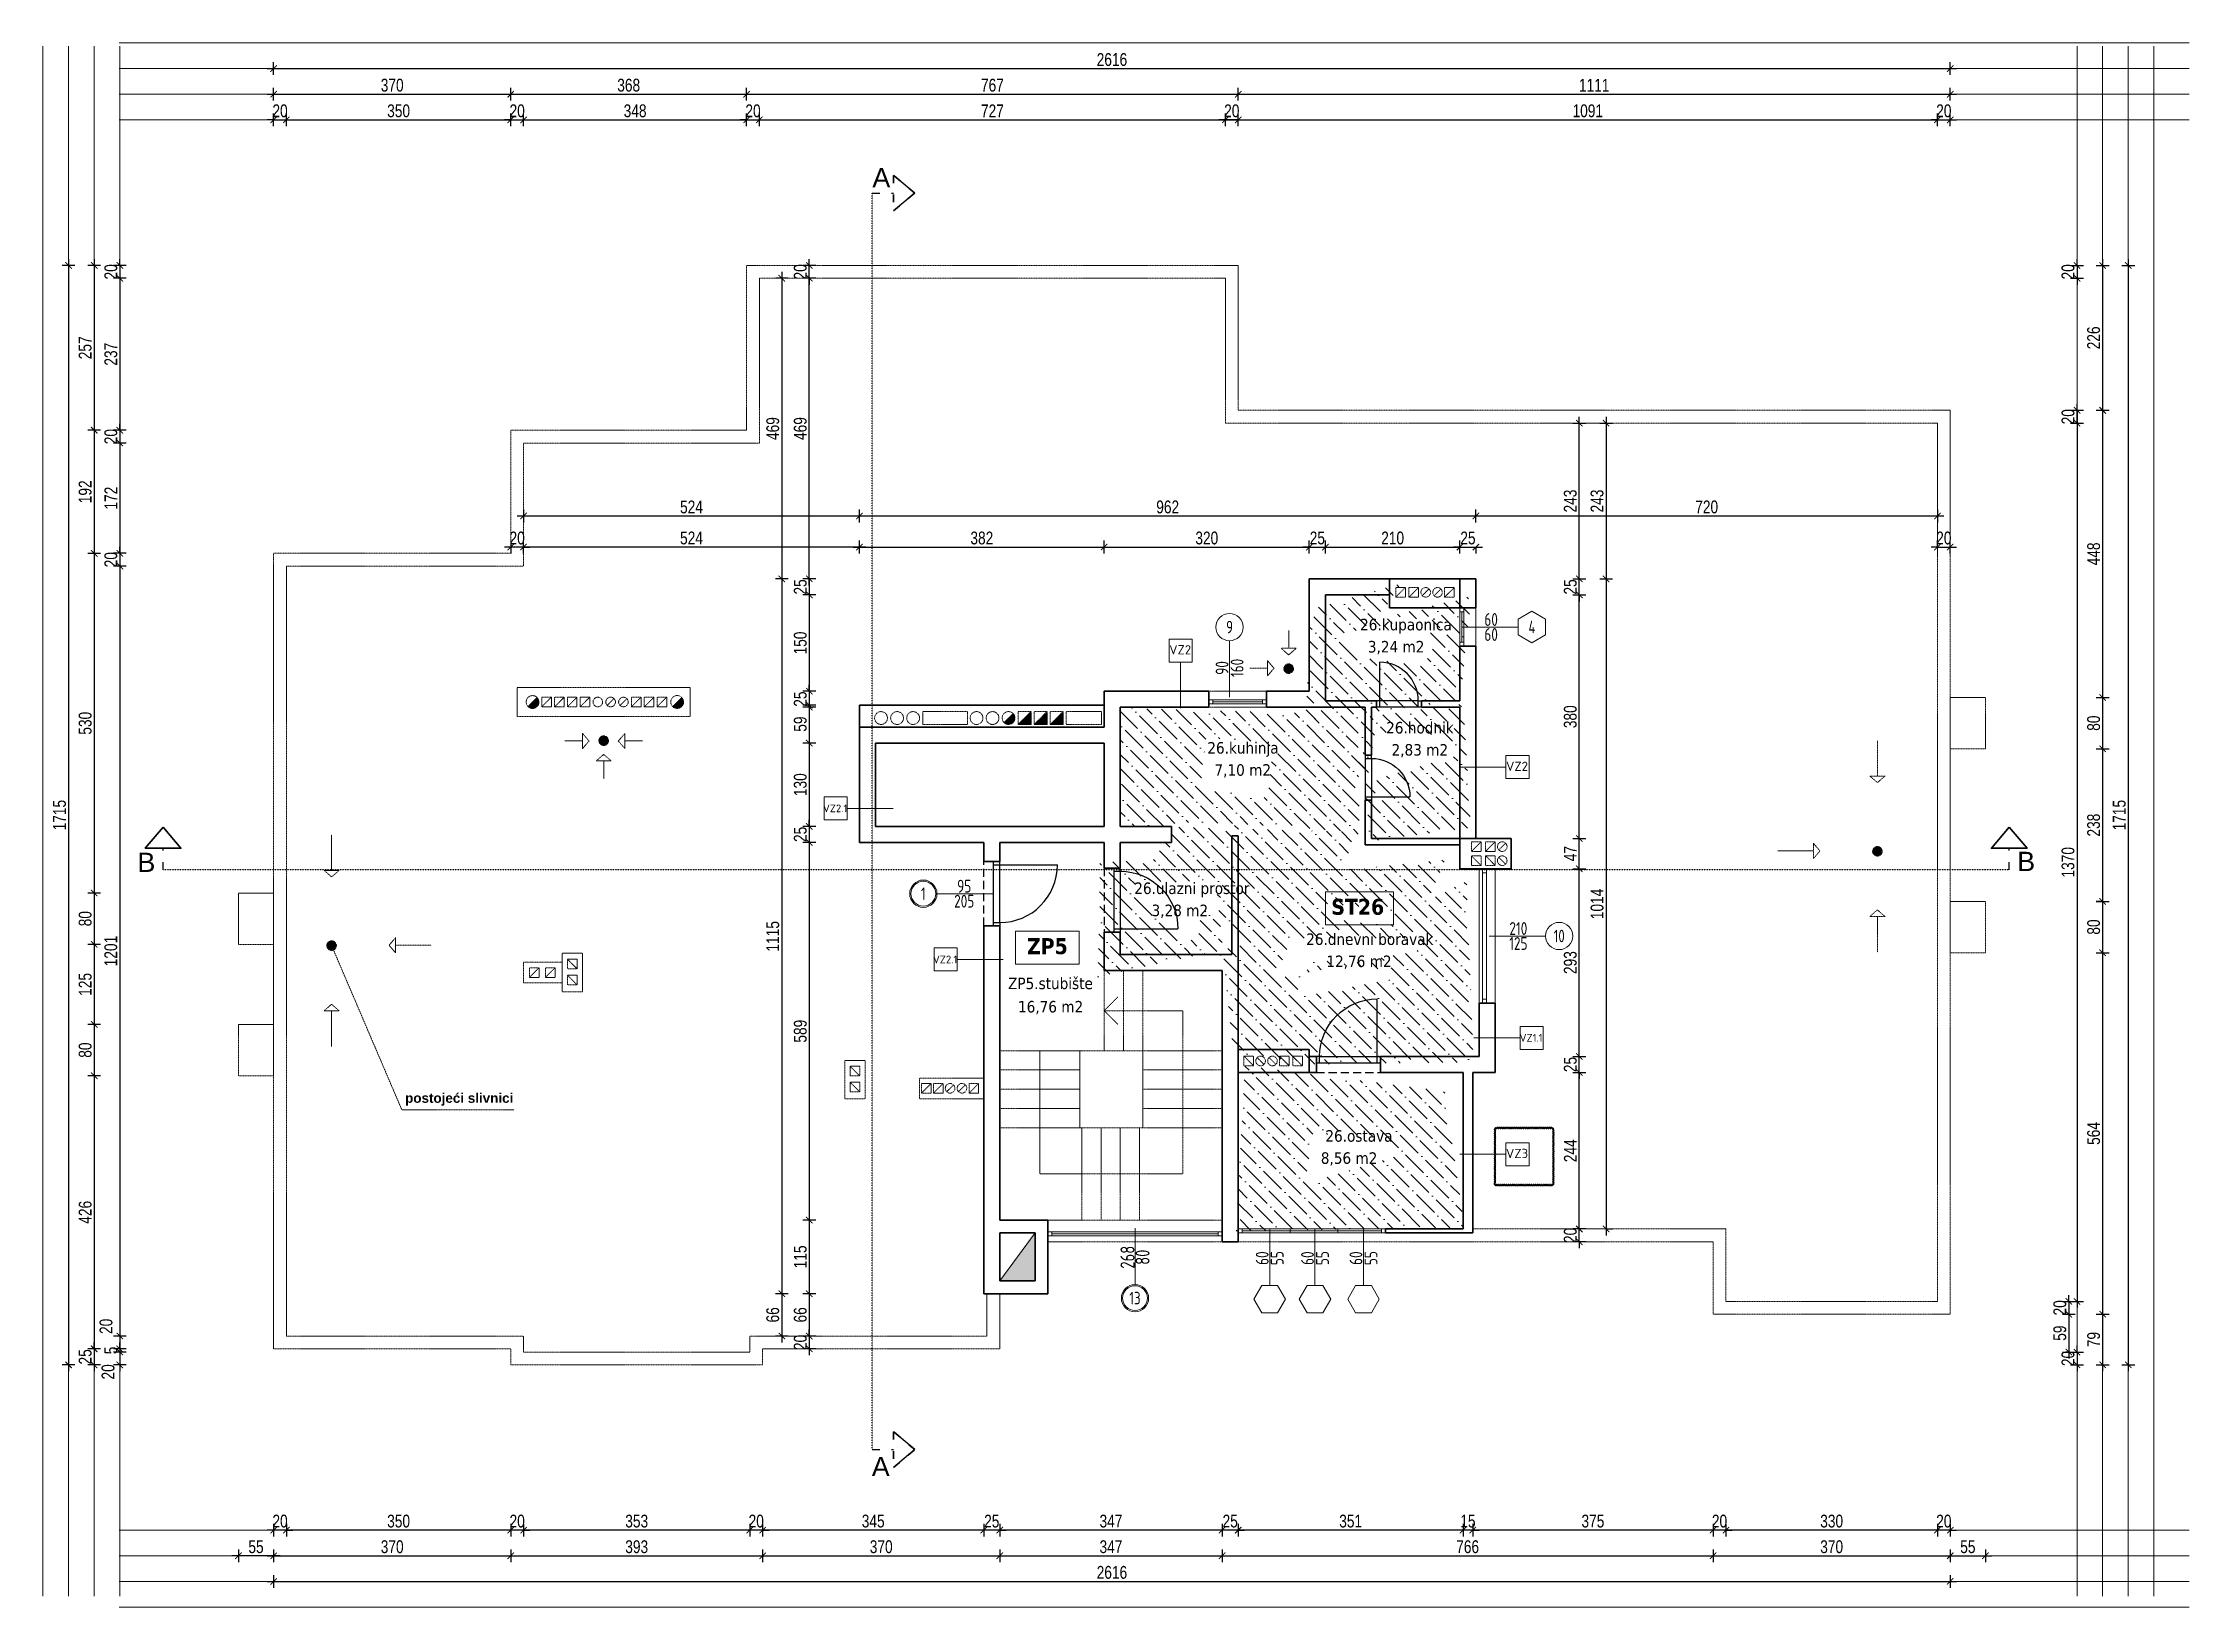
# Model space of a CAD drawing. Header units: millimetres. Extents: x -701 to 470890, y -446843 to -116129.
# Drawn here: x 232441 to 235790, y -223802 to -221362 of the extents above; entities that cross this region are included whole.
import ezdxf
from ezdxf.enums import TextEntityAlignment as Align

# ---------------------------------------------------------------- set-up
doc = ezdxf.new("R2010")
doc.units = ezdxf.units.MM
doc.header["$PDMODE"] = 2
for name, pattern in [('ACAD_ISO03W100', [30, 12, -18]), ('HIDDEN', [0.375, 0.25, -0.125]), ('HIDDENX2', [19.049999999999997, 12.7, -6.35])]:
    doc.linetypes.add(name, pattern=pattern)
doc.layers.get('0').update_dxf_attribs({"lineweight": 0})
doc.layers.get('Defpoints').update_dxf_attribs({"color": 250, "lineweight": 0})
for name, color, linetype, lineweight in [('03-prozori', 132, 'Continuous', 0), ('05-podgled-tanko', 144, 'HIDDEN', 0), ('06-hatch_grijano', 30, 'Continuous', 0), ('07-kote', 70, 'Continuous', 9), ('09-oznaka stavke', 1, 'Continuous', 0), ('5-TX', 113, 'Continuous', 5), ('D-šrafura', 252, 'Continuous', 9), ('Kote', 1, 'Continuous', 15), ('TP_01 - 0.35', 1, 'Continuous', 35), ('TP_07 - 0.20', 255, 'Continuous', 20)]:
    doc.layers.add(name, color=color, linetype=linetype, lineweight=lineweight)
for name, color, linetype in [('TP_Hatch', 252, 'Continuous'), ('TP_Hidden', 8, 'HIDDENX2'), ('TP_Otvori', 8, 'Continuous'), ('TP_Otvori.block', 8, 'Continuous'), ('zidovi', 1, 'Continuous')]:
    doc.layers.add(name, color=color, linetype=linetype)
doc.styles.add('isocpeur', font='isocpeur.ttf')
doc.styles.add('OPIS', font='hrcom.shx', dxfattribs={"width": 0.8, "height": 20})
doc.styles.add('tahoma10', font='tahoma.ttf', dxfattribs={"height": 2})
doc.styles.add('Tekst15', font='arial.ttf', dxfattribs={"height": 15})
doc.dimstyles.new('ISO-25', dxfattribs={"dimtxt": 20, "dimasz": 10, "dimexe": 10, "dimexo": 10, "dimgap": 4, "dimtad": 1, "dimdec": 0, "dimtxsty": 'OPIS', "dimblk": 'ARCHTICK', "dimcen": 10, "dimdle": 10, "dimadec": 0, "dimazin": 0, "dimtfac": 1, "dimtdec": 0, "dimtix": 1, "dimtmove": 0, "dimatfit": 3, "dimldrblk": 'ARCHTICK', "dimfxl": 10, "dimfxlon": 1, "dimarcsym": 0})

msp = doc.modelspace()

# ---------------------------------------------------------------- texts
at = {"layer": '05-podgled-tanko', "insert": (233006.4911350712, -223000.2445825409), "char_height": 15, "attachment_point": 1, "style": 'tahoma10'}
msp.add_mtext_dynamic_manual_height_columns('{\\fArial|b1|i0|c238|p34;postojeći slivnici  }', width=728.1474162898958, gutter_width=10, heights=[0], dxfattribs=at).dxf.unprotected_set("ltscale", 0)
at = {"layer": '07-kote', "linetype": 'ByBlock', "ltscale": 5, "char_height": 18, "attachment_point": 1, "style": 'tahoma10'}
for s, width, heights, insert in [('\\pt90;26.kupaonica', 171.7930613853969, [2.542646071188718], (234496.5010758361, -222260.2276664709)), ('\\pt90;3,24 m2', 171.7930613853969, [2.542646071188718], (234508.6767823419, -222294.7758608197)), ('\\pt90;26.hodnik', 171.7930613853969, [2.542646071188718], (234537.2103535328, -222421.0822307204)), ('\\pt90;26.kuhinja', 171.7930613853969, [2.542646071188718], (234258.1919776544, -222452.5198434924)), ('\\pt90;2,83 m2', 171.7930613853969, [2.542646071188718], (234545.650150629, -222455.6304250692)), ('\\pt90;7,10 m2', 171.7930613853969, [2.542646071188718], (234269.3708442173, -222487.0680378412)), ('\\pt90;26.ulazni prostor', 209.469784764573, [69.20337033319716], (234144.1880114994, -222671.5451901888)), ('\\pt90;3,28 m2', 171.7930613853969, [2.542646071188718], (234171.1992636642, -222706.0933845376)), ('\\pt90;{\\fTahoma|b1|i0|c238|p34;\\H1.3889x;ST26} ', 171.7930613853969, [2.542646071188718], (234451.6840061864, -222696.9478608106)), ('\\pt90;26.dnevni boravak', 212.5275764118414, [61.89368081687913], (234412.3951031885, -222750.9817489122)), ('\\pt90;{\\fTahoma|b1|i0|c238|p34;\\H1.3889x;ZP5} ', 171.7930613853969, [2.542646071188718], (233976.8847406826, -222758.3655328487)), ('\\pt90;12,76 m2', 171.7930613853969, [2.542646071188718], (234443.9799992761, -222785.529943261)), ('\\pt90;ZP5.stubište', 171.7930613853969, [2.542646071188718], (233947.3028580251, -222819.9290284251)), ('\\pt18;16,76 m2', 171.7930613853969, [2.542646071188718], (233962.7821676454, -222856.3133691286)), ('\\pt90;26.ostava', 171.7930613853969, [2.542646071188718], (234442.4072304687, -223057.8807571863)), ('\\pt90;8,56 m2', 171.7930613853969, [2.542646071188718], (234435.2750076971, -223092.4289515351))]:
    msp.add_mtext_dynamic_manual_height_columns(s, width=width, gutter_width=10, heights=heights, dxfattribs=dict(at, insert=insert))
at = {"layer": 'Kote', "char_height": 30, "width": 9972.386152127228, "attachment_point": 1, "style": 'Tekst15'}
for s, insert in [('\\A1;A', (233735.5498938092, -221557.0993978028)), ('\\A1;B', (232588.8539892499, -222625.1090978603)), ('\\A1;B', (235521.9197822533, -222623.6779066406)), ('\\A1;A', (233734.6341143145, -223567.6097109096))]:
    msp.add_mtext(s, dxfattribs=dict(at, insert=insert))

# ---------------------------------------------------------------- blocks, each defined once
blk = doc.blocks.new('*U656')
at = {"layer": 'TP_Otvori'}
for p, q in [((5.000001072883606, 2.04358873916146e-07), (4.999993102891582, 90.00000084808873)), ((5.000001072883606, 2.04358873916146e-07), (1.072883605957031e-06, 2.04358873916146e-07)), ((95.00000107288324, 8.910042925631245e-06), (5.00000083446503, 3.877577494648676e-07)), ((5.00000064713616, -10.00000003405978), (5.000000834465027, 2.043588528028758e-07)), ((95.00000088555437, -9.999991328375708), (95.00000107288324, 8.910042925631245e-06)), ((95.00000107288324, 8.910042924803541e-06), (100.0000010728832, 8.910042924803541e-06)), ((100.0000011239731, -9.999993269784119), (1.123973317912923e-06, -10.00000023841852))]:
    blk.add_line(p, q, dxfattribs=at)
blk.add_arc((5.000001072883581, 4.189355961307331e-07), 90.00000042915346, 5.073854788161767e-06, 90.00000507385442, dxfattribs=at)
blk = doc.blocks.new('*U658')
at = {"layer": 'TP_Otvori'}
for p, q in [((5.000001072883606, 2.04358873916146e-07), (4.99999575955559, 60.00000063351202)), ((5.000001072883606, 2.04358873916146e-07), (1.072883605957031e-06, 2.04358873916146e-07)), ((65.00000107288331, 6.008148241726208e-06), (5.00000083446503, 3.877577494648676e-07)), ((5.00000064713616, -10.00000003405978), (5.000000834465027, 2.043588528028758e-07)), ((65.00000088555444, -9.999994230270392), (65.00000107288331, 6.008148241726208e-06)), ((65.00000107288331, 6.008148240898504e-06), (70.00000107288331, 6.008148240898504e-06)), ((70.00000112397322, -9.999996171678802), (1.123973317912923e-06, -10.00000023841852))]:
    blk.add_line(p, q, dxfattribs=at)
blk.add_arc((5.000001072883589, 3.474100220592039e-07), 60.00000028610224, 5.073854788161768e-06, 90.00000507385444, dxfattribs=at)
blk = doc.blocks.new('*U65')
at = {"ltscale": 0.1}
blk.add_line((0.1249999999996342, 0.3750003024258576), (0.6249999999981708, 0.3750015121292879), dxfattribs=at)
blk.add_lwpolyline([(-0.1249996975737766, 0.2499996975745082), (-0.1250003024254917, 0.4999996975737765), (0.1249996975737766, 0.5000003024254916), (0.1250003024254918, 0.2500003024262234)], close=True, dxfattribs=at)
at = {"style": 'isocpeur'}
blk.add_attdef('sl', text='', height=0.1, dxfattribs=at).set_placement((0.005017208459321409, 0.3336032184705005), align=Align.CENTER)
blk = doc.blocks.new('*U1749')
blk.add_lwpolyline([(0, 31.04602911306961), (-1.792289735764687e-20, -59.1770623683441)])
for radius in [21.84231717691728, 19.84231717691728]:
    blk.add_circle((0, -81.02028200949621), radius)
at = {"style": 'isocpeur', "width": 0.75}
for tag, p in [('SIR', (-12, -15.62063755359621)), ('VIS', (12, -15.62063755359621))]:
    blk.add_attdef(tag, text='', height=15, rotation=89.99999999999997, dxfattribs=at).set_placement(p, align=Align.MIDDLE)
blk.add_attdef('BR', text='', height=20, rotation=89.99999999999919, dxfattribs=at).set_placement((2.278177646530821e-13, -81.01937954526137), align=Align.MIDDLE_CENTER)
blk = doc.blocks.new('*U1730')
blk.add_lwpolyline([(0, 31.04602911306961), (-1.792289735764687e-20, -59.1770623683441)])
for radius in [21.84231717691728, 19.84231717691728]:
    blk.add_circle((0, -81.02028200949621), radius)
at = {"style": 'isocpeur', "width": 0.75}
for tag, p in [('SIR', (-12, -15.62063755359621)), ('VIS', (12, -15.62063755359621))]:
    blk.add_attdef(tag, text='', height=15, rotation=89.99999999999997, dxfattribs=at).set_placement(p, align=Align.MIDDLE)
blk.add_attdef('BR', text='', height=20, dxfattribs=at).set_placement((-4.03896783473158e-28, -81.0193795452616), align=Align.MIDDLE_CENTER)
blk = doc.blocks.new('_ArchTick')
at = {"color": 0, "linetype": 'ByBlock', "lineweight": 0, "const_width": 0.15}
blk.add_lwpolyline([(-0.5, -0.5), (0.5, 0.5)], dxfattribs=at)
blk = doc.blocks.new('*D2930')
at = {"layer": '07-kote', "color": 0, "linetype": 'ByBlock', "lineweight": -2, "ltscale": 5, "transparency": 16777216}
for p, q in [((232801.3380456886, -221491.9568736297), (232801.3380456886, -221471.9568736297)), ((232821.3380456886, -221491.9568736297), (232821.3380456886, -221471.9568736297)), ((232801.3380456886, -221481.9568736297), (232791.3380456886, -221481.9568736297)), ((232801.3380456886, -221481.9568736297), (232821.3380456886, -221481.9568736297)), ((232821.3380456886, -221481.9568736297), (232831.3380456886, -221481.9568736297))]:
    blk.add_line(p, q, dxfattribs=at)
at = {"layer": 'Defpoints', "color": 0, "linetype": 'ByBlock', "ltscale": 5, "transparency": 16777216}
for p in [(232821.3380456886, -221481.9568736297), (232801.3380456886, -222158.0319528912), (232821.3380456886, -222178.0319528912)]:
    blk.add_point(p, dxfattribs=at)
at = {"layer": '07-kote', "color": 0, "linetype": 'ByBlock', "lineweight": -2, "ltscale": 5, "transparency": 16777216, "xscale": 10, "yscale": 10, "zscale": 10}
blk.add_blockref('_ArchTick', (232801.3380456886, -221481.9568736297), dxfattribs=at)
at = {"layer": '07-kote', "color": 0, "linetype": 'ByBlock', "lineweight": -2, "ltscale": 5, "transparency": 16777216, "xscale": 10, "yscale": 10, "zscale": 10, "rotation": 180}
blk.add_blockref('_ArchTick', (232821.3380456886, -221481.9568736297), dxfattribs=at)
at = {"layer": '07-kote', "color": 0, "linetype": 'ByBlock', "ltscale": 5, "transparency": 16777216, "insert": (232811.3380456886, -221467.9568736297), "char_height": 20, "attachment_point": 5, "style": 'OPIS'}
blk.add_mtext('20', dxfattribs=at)
blk = doc.blocks.new('*D2931')
at = {"layer": '07-kote', "color": 0, "linetype": 'ByBlock', "lineweight": -2, "ltscale": 5, "transparency": 16777216}
for p, q in [((232821.3380456886, -221491.9568736297), (232821.3380456886, -221471.9568736297)), ((233171.3380456886, -221491.9568736297), (233171.3380456886, -221471.9568736297)), ((232811.3380456886, -221481.9568736297), (233181.3380456886, -221481.9568736297))]:
    blk.add_line(p, q, dxfattribs=at)
at = {"layer": 'Defpoints', "color": 0, "linetype": 'ByBlock', "ltscale": 5, "transparency": 16777216}
for p in [(233171.3380456886, -221481.9568736297), (232821.3380456886, -222178.0319528912), (233171.3380456886, -222158.0319528912)]:
    blk.add_point(p, dxfattribs=at)
at = {"layer": '07-kote', "color": 0, "linetype": 'ByBlock', "lineweight": -2, "ltscale": 5, "transparency": 16777216, "xscale": 10, "yscale": 10, "zscale": 10, "rotation": 180}
blk.add_blockref('_ArchTick', (232821.3380456886, -221481.9568736297), dxfattribs=at)
at = {"layer": '07-kote', "color": 0, "linetype": 'ByBlock', "lineweight": -2, "ltscale": 5, "transparency": 16777216, "xscale": 10, "yscale": 10, "zscale": 10}
blk.add_blockref('_ArchTick', (233171.3380456886, -221481.9568736297), dxfattribs=at)
at = {"layer": '07-kote', "color": 0, "linetype": 'ByBlock', "ltscale": 5, "transparency": 16777216, "insert": (232996.3380456886, -221467.9568736297), "char_height": 20, "attachment_point": 5, "style": 'OPIS'}
blk.add_mtext('350', dxfattribs=at)
blk = doc.blocks.new('*D2932')
at = {"layer": '07-kote', "color": 0, "linetype": 'ByBlock', "lineweight": -2, "ltscale": 5, "transparency": 16777216}
for p, q in [((233171.3380456886, -221491.9568736297), (233171.3380456886, -221471.9568736297)), ((233191.3380456886, -221491.9568736297), (233191.3380456886, -221471.9568736297)), ((233171.3380456886, -221481.9568736297), (233161.3380456886, -221481.9568736297)), ((233171.3380456886, -221481.9568736297), (233191.3380456886, -221481.9568736297)), ((233191.3380456886, -221481.9568736297), (233201.3380456886, -221481.9568736297))]:
    blk.add_line(p, q, dxfattribs=at)
at = {"layer": 'Defpoints', "color": 0, "linetype": 'ByBlock', "ltscale": 5, "transparency": 16777216}
for p in [(233191.3380456886, -221481.9568736297), (233171.3380456886, -222158.0319528912), (233191.3380456886, -222178.0319528912)]:
    blk.add_point(p, dxfattribs=at)
at = {"layer": '07-kote', "color": 0, "linetype": 'ByBlock', "lineweight": -2, "ltscale": 5, "transparency": 16777216, "xscale": 10, "yscale": 10, "zscale": 10}
blk.add_blockref('_ArchTick', (233171.3380456886, -221481.9568736297), dxfattribs=at)
at = {"layer": '07-kote', "color": 0, "linetype": 'ByBlock', "lineweight": -2, "ltscale": 5, "transparency": 16777216, "xscale": 10, "yscale": 10, "zscale": 10, "rotation": 180}
blk.add_blockref('_ArchTick', (233191.3380456886, -221481.9568736297), dxfattribs=at)
at = {"layer": '07-kote', "color": 0, "linetype": 'ByBlock', "ltscale": 5, "transparency": 16777216, "insert": (233181.3380456886, -221467.9568736297), "char_height": 20, "attachment_point": 5, "style": 'OPIS'}
blk.add_mtext('20', dxfattribs=at)
blk = doc.blocks.new('*D2933')
at = {"layer": '07-kote', "color": 0, "linetype": 'ByBlock', "lineweight": -2, "ltscale": 5, "transparency": 16777216}
for p, q in [((233191.3380456886, -221491.9568736297), (233191.3380456886, -221471.9568736297)), ((233539.3380458078, -221491.9568736297), (233539.3380458078, -221471.9568736297)), ((233181.3380456886, -221481.9568736297), (233549.3380458078, -221481.9568736297))]:
    blk.add_line(p, q, dxfattribs=at)
at = {"layer": 'Defpoints', "color": 0, "linetype": 'ByBlock', "ltscale": 5, "transparency": 16777216}
for p in [(233539.3380458078, -221481.9568736297), (233539.3380458078, -221966.0319517587), (233191.3380456886, -222178.0319528912)]:
    blk.add_point(p, dxfattribs=at)
at = {"layer": '07-kote', "color": 0, "linetype": 'ByBlock', "lineweight": -2, "ltscale": 5, "transparency": 16777216, "xscale": 10, "yscale": 10, "zscale": 10, "rotation": 180}
blk.add_blockref('_ArchTick', (233191.3380456886, -221481.9568736297), dxfattribs=at)
at = {"layer": '07-kote', "color": 0, "linetype": 'ByBlock', "lineweight": -2, "ltscale": 5, "transparency": 16777216, "xscale": 10, "yscale": 10, "zscale": 10}
blk.add_blockref('_ArchTick', (233539.3380458078, -221481.9568736297), dxfattribs=at)
at = {"layer": '07-kote', "color": 0, "linetype": 'ByBlock', "ltscale": 5, "transparency": 16777216, "insert": (233365.3380457482, -221467.9568736297), "char_height": 20, "attachment_point": 5, "style": 'OPIS'}
blk.add_mtext('348', dxfattribs=at)
blk = doc.blocks.new('*D2934')
at = {"layer": '07-kote', "color": 0, "linetype": 'ByBlock', "lineweight": -2, "ltscale": 5, "transparency": 16777216}
for p, q in [((233539.3380458078, -221491.9568736297), (233539.3380458078, -221471.9568736297)), ((233559.3380454502, -221491.9568736297), (233559.3380454502, -221471.9568736297)), ((233539.3380458078, -221481.9568736297), (233529.3380458078, -221481.9568736297)), ((233539.3380458078, -221481.9568736297), (233559.3380454502, -221481.9568736297)), ((233559.3380454502, -221481.9568736297), (233569.3380454502, -221481.9568736297))]:
    blk.add_line(p, q, dxfattribs=at)
at = {"layer": 'Defpoints', "color": 0, "linetype": 'ByBlock', "ltscale": 5, "transparency": 16777216}
for p in [(233559.3380454502, -221481.9568736297), (233539.3380458078, -221966.0319517587), (233559.3380454502, -221986.0319517587)]:
    blk.add_point(p, dxfattribs=at)
at = {"layer": '07-kote', "color": 0, "linetype": 'ByBlock', "lineweight": -2, "ltscale": 5, "transparency": 16777216, "xscale": 10, "yscale": 10, "zscale": 10}
blk.add_blockref('_ArchTick', (233539.3380458078, -221481.9568736297), dxfattribs=at)
at = {"layer": '07-kote', "color": 0, "linetype": 'ByBlock', "lineweight": -2, "ltscale": 5, "transparency": 16777216, "xscale": 10, "yscale": 10, "zscale": 10, "rotation": 180}
blk.add_blockref('_ArchTick', (233559.3380454502, -221481.9568736297), dxfattribs=at)
at = {"layer": '07-kote', "color": 0, "linetype": 'ByBlock', "ltscale": 5, "transparency": 16777216, "insert": (233549.338045629, -221467.9568736297), "char_height": 20, "attachment_point": 5, "style": 'OPIS'}
blk.add_mtext('20', dxfattribs=at)
blk = doc.blocks.new('*D2935')
at = {"layer": '07-kote', "color": 0, "linetype": 'ByBlock', "lineweight": -2, "ltscale": 5, "transparency": 16777216}
for p, q in [((233559.3380454502, -221491.9568736297), (233559.3380454502, -221471.9568736297)), ((234286.3380456886, -221491.9568736297), (234286.3380456886, -221471.9568736297)), ((233549.3380454502, -221481.9568736297), (234296.3380456886, -221481.9568736297))]:
    blk.add_line(p, q, dxfattribs=at)
at = {"layer": 'Defpoints', "color": 0, "linetype": 'ByBlock', "ltscale": 5, "transparency": 16777216}
for p in [(234286.3380456886, -221481.9568736297), (234286.3380456886, -221729.0319521164), (233559.3380454502, -221986.0319517587)]:
    blk.add_point(p, dxfattribs=at)
at = {"layer": '07-kote', "color": 0, "linetype": 'ByBlock', "lineweight": -2, "ltscale": 5, "transparency": 16777216, "xscale": 10, "yscale": 10, "zscale": 10, "rotation": 180}
blk.add_blockref('_ArchTick', (233559.3380454502, -221481.9568736297), dxfattribs=at)
at = {"layer": '07-kote', "color": 0, "linetype": 'ByBlock', "lineweight": -2, "ltscale": 5, "transparency": 16777216, "xscale": 10, "yscale": 10, "zscale": 10}
blk.add_blockref('_ArchTick', (234286.3380456886, -221481.9568736297), dxfattribs=at)
at = {"layer": '07-kote', "color": 0, "linetype": 'ByBlock', "ltscale": 5, "transparency": 16777216, "insert": (233922.8380455694, -221467.9568736297), "char_height": 20, "attachment_point": 5, "style": 'OPIS'}
blk.add_mtext('727', dxfattribs=at)
blk = doc.blocks.new('*D2936')
at = {"layer": '07-kote', "color": 0, "linetype": 'ByBlock', "lineweight": -2, "ltscale": 5, "transparency": 16777216}
for p, q in [((234286.3380456886, -221491.9568736297), (234286.3380456886, -221471.9568736297)), ((234306.338045927, -221491.9568736297), (234306.338045927, -221471.9568736297)), ((234286.3380456886, -221481.9568736297), (234276.3380456886, -221481.9568736297)), ((234286.3380456886, -221481.9568736297), (234306.338045927, -221481.9568736297)), ((234306.338045927, -221481.9568736297), (234316.338045927, -221481.9568736297))]:
    blk.add_line(p, q, dxfattribs=at)
at = {"layer": 'Defpoints', "color": 0, "linetype": 'ByBlock', "ltscale": 5, "transparency": 16777216}
for p in [(234306.338045927, -221481.9568736297), (234306.338045927, -221709.0319521164), (234286.3380456886, -221729.0319521164)]:
    blk.add_point(p, dxfattribs=at)
at = {"layer": '07-kote', "color": 0, "linetype": 'ByBlock', "lineweight": -2, "ltscale": 5, "transparency": 16777216, "xscale": 10, "yscale": 10, "zscale": 10}
blk.add_blockref('_ArchTick', (234286.3380456886, -221481.9568736297), dxfattribs=at)
at = {"layer": '07-kote', "color": 0, "linetype": 'ByBlock', "lineweight": -2, "ltscale": 5, "transparency": 16777216, "xscale": 10, "yscale": 10, "zscale": 10, "rotation": 180}
blk.add_blockref('_ArchTick', (234306.338045927, -221481.9568736297), dxfattribs=at)
at = {"layer": '07-kote', "color": 0, "linetype": 'ByBlock', "ltscale": 5, "transparency": 16777216, "insert": (234296.3380458078, -221467.9568736297), "char_height": 20, "attachment_point": 5, "style": 'OPIS'}
blk.add_mtext('20', dxfattribs=at)
blk = doc.blocks.new('*D2937')
at = {"layer": '07-kote', "color": 0, "linetype": 'ByBlock', "lineweight": -2, "ltscale": 5, "transparency": 16777216}
for p, q in [((234306.338045927, -221491.9568736297), (234306.338045927, -221471.9568736297)), ((235397.3380456886, -221491.9568736297), (235397.3380456886, -221471.9568736297)), ((234296.338045927, -221481.9568736297), (235407.3380456886, -221481.9568736297))]:
    blk.add_line(p, q, dxfattribs=at)
at = {"layer": 'Defpoints', "color": 0, "linetype": 'ByBlock', "ltscale": 5, "transparency": 16777216}
for p in [(235397.3380456886, -221481.9568736297), (234306.338045927, -221709.0319521164), (235397.3380456886, -221955.0330158805)]:
    blk.add_point(p, dxfattribs=at)
at = {"layer": '07-kote', "color": 0, "linetype": 'ByBlock', "lineweight": -2, "ltscale": 5, "transparency": 16777216, "xscale": 10, "yscale": 10, "zscale": 10, "rotation": 180}
blk.add_blockref('_ArchTick', (234306.338045927, -221481.9568736297), dxfattribs=at)
at = {"layer": '07-kote', "color": 0, "linetype": 'ByBlock', "lineweight": -2, "ltscale": 5, "transparency": 16777216, "xscale": 10, "yscale": 10, "zscale": 10}
blk.add_blockref('_ArchTick', (235397.3380456886, -221481.9568736297), dxfattribs=at)
at = {"layer": '07-kote', "color": 0, "linetype": 'ByBlock', "ltscale": 5, "transparency": 16777216, "insert": (234851.8380458078, -221467.9568736297), "char_height": 20, "attachment_point": 5, "style": 'OPIS'}
blk.add_mtext('1091', dxfattribs=at)
blk = doc.blocks.new('*D2938')
at = {"layer": '07-kote', "color": 0, "linetype": 'ByBlock', "lineweight": -2, "ltscale": 5, "transparency": 16777216}
for p, q in [((235397.3380456886, -221491.9568736297), (235397.3380456886, -221471.9568736297)), ((235417.3380497417, -221491.9568736297), (235417.3380497417, -221471.9568736297)), ((235397.3380456886, -221481.9568736297), (235387.3380456886, -221481.9568736297)), ((235397.3380456886, -221481.9568736297), (235417.3380497417, -221481.9568736297)), ((235417.3380497417, -221481.9568736297), (235427.3380497417, -221481.9568736297))]:
    blk.add_line(p, q, dxfattribs=at)
at = {"layer": 'Defpoints', "color": 0, "linetype": 'ByBlock', "ltscale": 5, "transparency": 16777216}
for p in [(235417.3380497417, -221481.9568736297), (235417.3380497417, -221935.0330158805), (235397.3380456886, -221955.0330158805)]:
    blk.add_point(p, dxfattribs=at)
at = {"layer": '07-kote', "color": 0, "linetype": 'ByBlock', "lineweight": -2, "ltscale": 5, "transparency": 16777216, "xscale": 10, "yscale": 10, "zscale": 10}
blk.add_blockref('_ArchTick', (235397.3380456886, -221481.9568736297), dxfattribs=at)
at = {"layer": '07-kote', "color": 0, "linetype": 'ByBlock', "lineweight": -2, "ltscale": 5, "transparency": 16777216, "xscale": 10, "yscale": 10, "zscale": 10, "rotation": 180}
blk.add_blockref('_ArchTick', (235417.3380497417, -221481.9568736297), dxfattribs=at)
at = {"layer": '07-kote', "color": 0, "linetype": 'ByBlock', "ltscale": 5, "transparency": 16777216, "insert": (235407.3380477151, -221467.9568736297), "char_height": 20, "attachment_point": 5, "style": 'OPIS'}
blk.add_mtext('20', dxfattribs=at)
blk = doc.blocks.new('*D2939')
at = {"layer": '07-kote', "color": 0, "linetype": 'ByBlock', "lineweight": -2, "ltscale": 5, "transparency": 16777216}
for p, q in [((234286.3380456886, -221491.9568736297), (234286.3380456886, -221471.9568736297)), ((234306.338045927, -221491.9568736297), (234306.338045927, -221471.9568736297)), ((234286.3380456886, -221481.9568736297), (234276.3380456886, -221481.9568736297)), ((234306.338045927, -221481.9568736297), (234286.3380456886, -221481.9568736297)), ((234306.338045927, -221481.9568736297), (234316.338045927, -221481.9568736297))]:
    blk.add_line(p, q, dxfattribs=at)
at = {"layer": 'Defpoints', "color": 0, "linetype": 'ByBlock', "ltscale": 5, "transparency": 16777216}
for p in [(234286.3380456886, -221481.9568736297), (234306.338045927, -221709.0319521164), (234286.3380456886, -221729.0319521164)]:
    blk.add_point(p, dxfattribs=at)
at = {"layer": '07-kote', "color": 0, "linetype": 'ByBlock', "lineweight": -2, "ltscale": 5, "transparency": 16777216, "xscale": 10, "yscale": 10, "zscale": 10}
blk.add_blockref('_ArchTick', (234286.3380456886, -221481.9568736297), dxfattribs=at)
at = {"layer": '07-kote', "color": 0, "linetype": 'ByBlock', "lineweight": -2, "ltscale": 5, "transparency": 16777216, "xscale": 10, "yscale": 10, "zscale": 10, "rotation": 180}
blk.add_blockref('_ArchTick', (234306.338045927, -221481.9568736297), dxfattribs=at)
at = {"layer": '07-kote', "color": 0, "linetype": 'ByBlock', "ltscale": 5, "transparency": 16777216, "insert": (234296.3380458078, -221467.9568736297), "char_height": 20, "attachment_point": 5, "style": 'OPIS'}
blk.add_mtext('20', dxfattribs=at)
blk = doc.blocks.new('*D2940')
at = {"layer": '07-kote', "color": 0, "linetype": 'ByBlock', "lineweight": -2, "ltscale": 5, "transparency": 16777216}
for p, q in [((235605.1654765111, -221709.0319521165), (235625.1654765111, -221709.0319521165)), ((235615.1654765111, -221709.0319521165), (235615.1654765111, -221699.0319521165)), ((235615.1654765111, -221709.0319521165), (235615.1654765111, -221729.0319521165)), ((235605.1654765111, -221729.0319521165), (235625.1654765111, -221729.0319521165)), ((235615.1654765111, -221729.0319521165), (235615.1654765111, -221739.0319521165))]:
    blk.add_line(p, q, dxfattribs=at)
at = {"layer": 'Defpoints', "color": 0, "linetype": 'ByBlock', "ltscale": 5, "transparency": 16777216}
for p in [(234306.3380459271, -221709.0319521165), (234286.3380456887, -221729.0319521165), (235615.1654765111, -221729.0319521165)]:
    blk.add_point(p, dxfattribs=at)
at = {"layer": '07-kote', "color": 0, "linetype": 'ByBlock', "lineweight": -2, "ltscale": 5, "transparency": 16777216, "xscale": 10, "yscale": 10, "zscale": 10}
for p, rotation in [((235615.1654765111, -221709.0319521165), 270), ((235615.1654765111, -221729.0319521165), 90)]:
    blk.add_blockref('_ArchTick', p, dxfattribs=dict(at, rotation=rotation))
at = {"layer": '07-kote', "color": 0, "linetype": 'ByBlock', "ltscale": 5, "transparency": 16777216, "insert": (235601.165476511, -221719.0319521165), "char_height": 20, "attachment_point": 5, "rotation": 90, "style": 'OPIS'}
blk.add_mtext('20', dxfattribs=at)
blk = doc.blocks.new('*D2941')
at = {"layer": '07-kote', "color": 0, "linetype": 'ByBlock', "lineweight": -2, "ltscale": 5, "transparency": 16777216}
for p, q in [((235605.1654765115, -221935.033015821), (235625.1654765115, -221935.033015821)), ((235615.1654765115, -221935.033015821), (235615.1654765115, -221925.033015821)), ((235615.1654765115, -221955.0330159402), (235615.1654765115, -221935.033015821)), ((235605.1654765115, -221955.0330159402), (235625.1654765115, -221955.0330159402)), ((235615.1654765115, -221955.0330159402), (235615.1654765115, -221965.0330159402))]:
    blk.add_line(p, q, dxfattribs=at)
at = {"layer": 'Defpoints', "color": 0, "linetype": 'ByBlock', "ltscale": 5, "transparency": 16777216}
for p in [(235417.3380497418, -221935.033015821), (235615.1654765115, -221935.033015821), (234286.3380456887, -221955.0330159402)]:
    blk.add_point(p, dxfattribs=at)
at = {"layer": '07-kote', "color": 0, "linetype": 'ByBlock', "lineweight": -2, "ltscale": 5, "transparency": 16777216, "xscale": 10, "yscale": 10, "zscale": 10}
for p, rotation in [((235615.1654765115, -221935.033015821), 270), ((235615.1654765115, -221955.0330159402), 90)]:
    blk.add_blockref('_ArchTick', p, dxfattribs=dict(at, rotation=rotation))
at = {"layer": '07-kote', "color": 0, "linetype": 'ByBlock', "ltscale": 5, "transparency": 16777216, "insert": (235601.1654765114, -221945.0330158806), "char_height": 20, "attachment_point": 5, "rotation": 90, "style": 'OPIS'}
blk.add_mtext('20', dxfattribs=at)
blk = doc.blocks.new('*D2942')
at = {"layer": '07-kote', "color": 0, "linetype": 'ByBlock', "lineweight": -2, "ltscale": 5, "transparency": 16777216}
for p, q in [((235605.1654765116, -221935.033015821), (235625.1654765116, -221935.033015821)), ((235615.1654765116, -221935.033015821), (235615.1654765116, -221925.033015821)), ((235615.1654765116, -221935.033015821), (235615.1654765116, -221955.0330158806)), ((235605.1654765116, -221955.0330158806), (235625.1654765116, -221955.0330158806)), ((235615.1654765116, -221955.0330158806), (235615.1654765116, -221965.0330158806))]:
    blk.add_line(p, q, dxfattribs=at)
at = {"layer": 'Defpoints', "color": 0, "linetype": 'ByBlock', "ltscale": 5, "transparency": 16777216}
for p in [(235417.3380497418, -221935.033015821), (235397.3380503379, -221955.0330158806), (235615.1654765116, -221955.0330158806)]:
    blk.add_point(p, dxfattribs=at)
at = {"layer": '07-kote', "color": 0, "linetype": 'ByBlock', "lineweight": -2, "ltscale": 5, "transparency": 16777216, "xscale": 10, "yscale": 10, "zscale": 10}
for p, rotation in [((235615.1654765116, -221935.033015821), 270), ((235615.1654765116, -221955.0330158806), 90)]:
    blk.add_blockref('_ArchTick', p, dxfattribs=dict(at, rotation=rotation))
at = {"layer": '07-kote', "color": 0, "linetype": 'ByBlock', "ltscale": 5, "transparency": 16777216, "insert": (235601.1654765115, -221945.0330158508), "char_height": 20, "attachment_point": 5, "rotation": 90, "style": 'OPIS'}
blk.add_mtext('20', dxfattribs=at)
blk = doc.blocks.new('*D2943')
at = {"layer": '07-kote', "color": 0, "linetype": 'ByBlock', "lineweight": -2, "ltscale": 5, "transparency": 16777216}
for p, q in [((235615.1654765118, -221945.0330158806), (235615.1654765118, -223335.0330158806)), ((235605.1654765118, -221955.0330158806), (235625.1654765118, -221955.0330158806)), ((235605.1654765118, -223325.0330158806), (235625.1654765118, -223325.0330158806))]:
    blk.add_line(p, q, dxfattribs=at)
at = {"layer": 'Defpoints', "color": 0, "linetype": 'ByBlock', "ltscale": 5, "transparency": 16777216}
for p in [(235397.3380503379, -221955.0330158806), (235397.3380456887, -223325.0330158806), (235615.1654765118, -223325.0330158806)]:
    blk.add_point(p, dxfattribs=at)
at = {"layer": '07-kote', "color": 0, "linetype": 'ByBlock', "lineweight": -2, "ltscale": 5, "transparency": 16777216, "xscale": 10, "yscale": 10, "zscale": 10}
for p, rotation in [((235615.1654765118, -221955.0330158806), 90), ((235615.1654765118, -223325.0330158806), 270)]:
    blk.add_blockref('_ArchTick', p, dxfattribs=dict(at, rotation=rotation))
at = {"layer": '07-kote', "color": 0, "linetype": 'ByBlock', "ltscale": 5, "transparency": 16777216, "insert": (235601.1654765117, -222640.0330158806), "char_height": 20, "attachment_point": 5, "rotation": 90, "style": 'OPIS'}
blk.add_mtext('1370', dxfattribs=at)
blk = doc.blocks.new('*D2944')
at = {"layer": '07-kote', "color": 0, "linetype": 'ByBlock', "lineweight": -2, "ltscale": 5, "transparency": 16777216}
for p, q in [((235602.3852871637, -223325.0330158806), (235602.3852871637, -223315.0330158806)), ((235592.3852871637, -223325.0330158806), (235612.3852871637, -223325.0330158806)), ((235592.3852871637, -223345.0330158806), (235612.3852871637, -223345.0330158806)), ((235602.3852871637, -223325.0330158806), (235602.3852871637, -223345.0330158806)), ((235602.3852871637, -223345.0330158806), (235602.3852871637, -223355.0330158806))]:
    blk.add_line(p, q, dxfattribs=at)
at = {"layer": 'Defpoints', "color": 0, "linetype": 'ByBlock', "ltscale": 5, "transparency": 16777216}
for p in [(235397.3380456887, -223325.0330158806), (235417.3380456887, -223345.0330158806), (235602.3852871637, -223345.0330158806)]:
    blk.add_point(p, dxfattribs=at)
at = {"layer": '07-kote', "color": 0, "linetype": 'ByBlock', "lineweight": -2, "ltscale": 5, "transparency": 16777216, "xscale": 10, "yscale": 10, "zscale": 10}
for p, rotation in [((235602.3852871637, -223325.0330158806), 270), ((235602.3852871637, -223345.0330158806), 90)]:
    blk.add_blockref('_ArchTick', p, dxfattribs=dict(at, rotation=rotation))
at = {"layer": '07-kote', "color": 0, "linetype": 'ByBlock', "ltscale": 5, "transparency": 16777216, "insert": (235588.3852871636, -223335.0330158806), "char_height": 20, "attachment_point": 5, "rotation": 90, "style": 'OPIS'}
blk.add_mtext('20', dxfattribs=at)
blk = doc.blocks.new('*D2945')
at = {"layer": '07-kote', "color": 0, "linetype": 'ByBlock', "lineweight": -2, "ltscale": 5, "transparency": 16777216}
for p, q in [((235592.3852871639, -223345.0330158806), (235612.3852871639, -223345.0330158806)), ((235602.3852871639, -223335.0330158806), (235602.3852871639, -223414.0319524741)), ((235592.3852871639, -223404.0319524741), (235612.3852871639, -223404.0319524741))]:
    blk.add_line(p, q, dxfattribs=at)
at = {"layer": 'Defpoints', "color": 0, "linetype": 'ByBlock', "ltscale": 5, "transparency": 16777216}
for p in [(235417.3380456887, -223345.0330158806), (233544.3380456887, -223404.0319524741), (235602.3852871639, -223404.0319524741)]:
    blk.add_point(p, dxfattribs=at)
at = {"layer": '07-kote', "color": 0, "linetype": 'ByBlock', "lineweight": -2, "ltscale": 5, "transparency": 16777216, "xscale": 10, "yscale": 10, "zscale": 10}
for p, rotation in [((235602.3852871639, -223345.0330158806), 90), ((235602.3852871639, -223404.0319524741), 270)]:
    blk.add_blockref('_ArchTick', p, dxfattribs=dict(at, rotation=rotation))
at = {"layer": '07-kote', "color": 0, "linetype": 'ByBlock', "ltscale": 5, "transparency": 16777216, "insert": (235588.3852871638, -223374.5324841774), "char_height": 20, "attachment_point": 5, "rotation": 90, "style": 'OPIS'}
blk.add_mtext('59', dxfattribs=at)
blk = doc.blocks.new('*D2946')
at = {"layer": '07-kote', "color": 0, "linetype": 'ByBlock', "lineweight": -2, "ltscale": 5, "transparency": 16777216}
for p, q in [((235605.1654765125, -223404.0319524741), (235625.1654765125, -223404.0319524741)), ((235615.1654765125, -223404.0319524741), (235615.1654765125, -223394.0319524741)), ((235615.1654765125, -223404.0319524741), (235615.1654765125, -223424.0319524741)), ((235605.1654765125, -223424.0319524741), (235625.1654765125, -223424.0319524741)), ((235615.1654765125, -223424.0319524741), (235615.1654765125, -223434.0319524741))]:
    blk.add_line(p, q, dxfattribs=at)
at = {"layer": 'Defpoints', "color": 0, "linetype": 'ByBlock', "ltscale": 5, "transparency": 16777216}
for p in [(233544.3380456887, -223404.0319524741), (233564.3380456887, -223424.0319524741), (235615.1654765125, -223424.0319524741)]:
    blk.add_point(p, dxfattribs=at)
at = {"layer": '07-kote', "color": 0, "linetype": 'ByBlock', "lineweight": -2, "ltscale": 5, "transparency": 16777216, "xscale": 10, "yscale": 10, "zscale": 10}
for p, rotation in [((235615.1654765125, -223404.0319524741), 270), ((235615.1654765125, -223424.0319524741), 90)]:
    blk.add_blockref('_ArchTick', p, dxfattribs=dict(at, rotation=rotation))
at = {"layer": '07-kote', "color": 0, "linetype": 'ByBlock', "ltscale": 5, "transparency": 16777216, "insert": (235601.1654765124, -223414.0319524741), "char_height": 20, "attachment_point": 5, "rotation": 90, "style": 'OPIS'}
blk.add_mtext('20', dxfattribs=at)
blk = doc.blocks.new('*D2947')
at = {"layer": '07-kote', "color": 0, "linetype": 'ByBlock', "lineweight": -2, "ltscale": 5, "transparency": 16777216}
for p, q in [((235397.3380456886, -223681.8006000077), (235387.3380456886, -223681.8006000077)), ((235397.3380456886, -223671.8006000077), (235397.3380456886, -223691.8006000077)), ((235417.3380456886, -223681.8006000077), (235397.3380456886, -223681.8006000077)), ((235417.3380456886, -223671.8006000077), (235417.3380456886, -223691.8006000077)), ((235417.3380456886, -223681.8006000077), (235427.3380456886, -223681.8006000077))]:
    blk.add_line(p, q, dxfattribs=at)
at = {"layer": 'Defpoints', "color": 0, "linetype": 'ByBlock', "ltscale": 5, "transparency": 16777216}
for p in [(235397.3380456886, -223325.0330158805), (235417.3380456886, -223345.0330158805), (235397.3380456886, -223681.8006000077)]:
    blk.add_point(p, dxfattribs=at)
at = {"layer": '07-kote', "color": 0, "linetype": 'ByBlock', "lineweight": -2, "ltscale": 5, "transparency": 16777216, "xscale": 10, "yscale": 10, "zscale": 10}
blk.add_blockref('_ArchTick', (235397.3380456886, -223681.8006000077), dxfattribs=at)
at = {"layer": '07-kote', "color": 0, "linetype": 'ByBlock', "lineweight": -2, "ltscale": 5, "transparency": 16777216, "xscale": 10, "yscale": 10, "zscale": 10, "rotation": 180}
blk.add_blockref('_ArchTick', (235417.3380456886, -223681.8006000077), dxfattribs=at)
at = {"layer": '07-kote', "color": 0, "linetype": 'ByBlock', "ltscale": 5, "transparency": 16777216, "insert": (235407.3380456886, -223667.8006000077), "char_height": 20, "attachment_point": 5, "style": 'OPIS'}
blk.add_mtext('20', dxfattribs=at)
blk = doc.blocks.new('*D2948')
at = {"layer": '07-kote', "color": 0, "linetype": 'ByBlock', "lineweight": -2, "ltscale": 5, "transparency": 16777216}
for p, q in [((235407.3380456886, -223681.8006000077), (235057.3380455694, -223681.8006000077)), ((235067.3380455694, -223671.8006000077), (235067.3380455694, -223691.8006000077)), ((235397.3380456886, -223671.8006000077), (235397.3380456886, -223691.8006000077))]:
    blk.add_line(p, q, dxfattribs=at)
at = {"layer": 'Defpoints', "color": 0, "linetype": 'ByBlock', "ltscale": 5, "transparency": 16777216}
for p in [(235067.3380455694, -223325.0330160593), (235397.3380456886, -223325.0330158805), (235067.3380455694, -223681.8006000077)]:
    blk.add_point(p, dxfattribs=at)
at = {"layer": '07-kote', "color": 0, "linetype": 'ByBlock', "lineweight": -2, "ltscale": 5, "transparency": 16777216, "xscale": 10, "yscale": 10, "zscale": 10, "rotation": 180}
blk.add_blockref('_ArchTick', (235067.3380455694, -223681.8006000077), dxfattribs=at)
at = {"layer": '07-kote', "color": 0, "linetype": 'ByBlock', "lineweight": -2, "ltscale": 5, "transparency": 16777216, "xscale": 10, "yscale": 10, "zscale": 10}
blk.add_blockref('_ArchTick', (235397.3380456886, -223681.8006000077), dxfattribs=at)
at = {"layer": '07-kote', "color": 0, "linetype": 'ByBlock', "ltscale": 5, "transparency": 16777216, "insert": (235232.338045629, -223667.8006000077), "char_height": 20, "attachment_point": 5, "style": 'OPIS'}
blk.add_mtext('330', dxfattribs=at)
blk = doc.blocks.new('*D2949')
at = {"layer": '07-kote', "color": 0, "linetype": 'ByBlock', "lineweight": -2, "ltscale": 5, "transparency": 16777216}
for p, q in [((235047.3380455694, -223681.8006000077), (235037.3380455694, -223681.8006000077)), ((235047.3380455694, -223671.8006000077), (235047.3380455694, -223691.8006000077)), ((235067.3380455694, -223681.8006000077), (235047.3380455694, -223681.8006000077)), ((235067.3380455694, -223671.8006000077), (235067.3380455694, -223691.8006000077)), ((235067.3380455694, -223681.8006000077), (235077.3380455694, -223681.8006000077))]:
    blk.add_line(p, q, dxfattribs=at)
at = {"layer": 'Defpoints', "color": 0, "linetype": 'ByBlock', "ltscale": 5, "transparency": 16777216}
for p in [(235047.3380455694, -223345.0330160593), (235067.3380455694, -223325.0330160593), (235047.3380455694, -223681.8006000077)]:
    blk.add_point(p, dxfattribs=at)
at = {"layer": '07-kote', "color": 0, "linetype": 'ByBlock', "lineweight": -2, "ltscale": 5, "transparency": 16777216, "xscale": 10, "yscale": 10, "zscale": 10}
blk.add_blockref('_ArchTick', (235047.3380455694, -223681.8006000077), dxfattribs=at)
at = {"layer": '07-kote', "color": 0, "linetype": 'ByBlock', "lineweight": -2, "ltscale": 5, "transparency": 16777216, "xscale": 10, "yscale": 10, "zscale": 10, "rotation": 180}
blk.add_blockref('_ArchTick', (235067.3380455694, -223681.8006000077), dxfattribs=at)
at = {"layer": '07-kote', "color": 0, "linetype": 'ByBlock', "ltscale": 5, "transparency": 16777216, "insert": (235057.3380455694, -223667.8006000077), "char_height": 20, "attachment_point": 5, "style": 'OPIS'}
blk.add_mtext('20', dxfattribs=at)
blk = doc.blocks.new('*D2950')
at = {"layer": '07-kote', "color": 0, "linetype": 'ByBlock', "lineweight": -2, "ltscale": 5, "transparency": 16777216}
for p, q in [((235057.3380455694, -223681.8006000077), (234662.3380468807, -223681.8006000077)), ((234672.3380468807, -223671.8006000077), (234672.3380468807, -223691.8006000077)), ((235047.3380455694, -223671.8006000077), (235047.3380455694, -223691.8006000077))]:
    blk.add_line(p, q, dxfattribs=at)
at = {"layer": 'Defpoints', "color": 0, "linetype": 'ByBlock', "ltscale": 5, "transparency": 16777216}
for p in [(234672.3380468807, -222968.0330163573), (235047.3380455694, -223345.0330160593), (234672.3380468807, -223681.8006000077)]:
    blk.add_point(p, dxfattribs=at)
at = {"layer": '07-kote', "color": 0, "linetype": 'ByBlock', "lineweight": -2, "ltscale": 5, "transparency": 16777216, "xscale": 10, "yscale": 10, "zscale": 10, "rotation": 180}
blk.add_blockref('_ArchTick', (234672.3380468807, -223681.8006000077), dxfattribs=at)
at = {"layer": '07-kote', "color": 0, "linetype": 'ByBlock', "lineweight": -2, "ltscale": 5, "transparency": 16777216, "xscale": 10, "yscale": 10, "zscale": 10}
blk.add_blockref('_ArchTick', (235047.3380455694, -223681.8006000077), dxfattribs=at)
at = {"layer": '07-kote', "color": 0, "linetype": 'ByBlock', "ltscale": 5, "transparency": 16777216, "insert": (234859.838046225, -223667.8006000077), "char_height": 20, "attachment_point": 5, "style": 'OPIS'}
blk.add_mtext('375', dxfattribs=at)
blk = doc.blocks.new('*D2951')
at = {"layer": '07-kote', "color": 0, "linetype": 'ByBlock', "lineweight": -2, "ltscale": 5, "transparency": 16777216}
for p, q in [((234657.3380468807, -223681.8006000077), (234647.3380468807, -223681.8006000077)), ((234657.3380468807, -223671.8006000077), (234657.3380468807, -223691.8006000077)), ((234672.3380468807, -223681.8006000077), (234657.3380468807, -223681.8006000077)), ((234672.3380468807, -223671.8006000077), (234672.3380468807, -223691.8006000077)), ((234672.3380468807, -223681.8006000077), (234682.3380468807, -223681.8006000077))]:
    blk.add_line(p, q, dxfattribs=at)
at = {"layer": 'Defpoints', "color": 0, "linetype": 'ByBlock', "ltscale": 5, "transparency": 16777216}
for p in [(234657.3380468807, -222968.0330162977), (234672.3380468807, -222968.0330163573), (234657.3380468807, -223681.8006000077)]:
    blk.add_point(p, dxfattribs=at)
at = {"layer": '07-kote', "color": 0, "linetype": 'ByBlock', "lineweight": -2, "ltscale": 5, "transparency": 16777216, "xscale": 10, "yscale": 10, "zscale": 10}
blk.add_blockref('_ArchTick', (234657.3380468807, -223681.8006000077), dxfattribs=at)
at = {"layer": '07-kote', "color": 0, "linetype": 'ByBlock', "lineweight": -2, "ltscale": 5, "transparency": 16777216, "xscale": 10, "yscale": 10, "zscale": 10, "rotation": 180}
blk.add_blockref('_ArchTick', (234672.3380468807, -223681.8006000077), dxfattribs=at)
at = {"layer": '07-kote', "color": 0, "linetype": 'ByBlock', "ltscale": 5, "transparency": 16777216, "insert": (234664.8380468807, -223667.8006000077), "char_height": 20, "attachment_point": 5, "style": 'OPIS'}
blk.add_mtext('15', dxfattribs=at)
blk = doc.blocks.new('*D2952')
at = {"layer": '07-kote', "color": 0, "linetype": 'ByBlock', "lineweight": -2, "ltscale": 5, "transparency": 16777216}
for p, q in [((234667.3380468807, -223681.8006000077), (234296.3380458078, -223681.8006000077)), ((234306.3380458078, -223671.8006000077), (234306.3380458078, -223691.8006000077)), ((234657.3380468807, -223671.8006000077), (234657.3380468807, -223691.8006000077))]:
    blk.add_line(p, q, dxfattribs=at)
at = {"layer": 'Defpoints', "color": 0, "linetype": 'ByBlock', "ltscale": 5, "transparency": 16777216}
for p in [(234657.3380468807, -222968.0330162977), (234306.3380458078, -223232.0330157017), (234306.3380458078, -223681.8006000077)]:
    blk.add_point(p, dxfattribs=at)
at = {"layer": '07-kote', "color": 0, "linetype": 'ByBlock', "lineweight": -2, "ltscale": 5, "transparency": 16777216, "xscale": 10, "yscale": 10, "zscale": 10, "rotation": 180}
blk.add_blockref('_ArchTick', (234306.3380458078, -223681.8006000077), dxfattribs=at)
at = {"layer": '07-kote', "color": 0, "linetype": 'ByBlock', "lineweight": -2, "ltscale": 5, "transparency": 16777216, "xscale": 10, "yscale": 10, "zscale": 10}
blk.add_blockref('_ArchTick', (234657.3380468807, -223681.8006000077), dxfattribs=at)
at = {"layer": '07-kote', "color": 0, "linetype": 'ByBlock', "ltscale": 5, "transparency": 16777216, "insert": (234481.8380463442, -223667.8006000077), "char_height": 20, "attachment_point": 5, "style": 'OPIS'}
blk.add_mtext('351', dxfattribs=at)
blk = doc.blocks.new('*D2953')
at = {"layer": '07-kote', "color": 0, "linetype": 'ByBlock', "lineweight": -2, "ltscale": 5, "transparency": 16777216}
for p, q in [((234281.3380458078, -223681.8006000077), (234271.3380458078, -223681.8006000077)), ((234281.3380458078, -223671.8006000077), (234281.3380458078, -223691.8006000077)), ((234306.3380458078, -223681.8006000077), (234281.3380458078, -223681.8006000077)), ((234306.3380458078, -223671.8006000077), (234306.3380458078, -223691.8006000077)), ((234306.3380458078, -223681.8006000077), (234316.3380458078, -223681.8006000077))]:
    blk.add_line(p, q, dxfattribs=at)
at = {"layer": 'Defpoints', "color": 0, "linetype": 'ByBlock', "ltscale": 5, "transparency": 16777216}
for p in [(234281.3380458078, -223232.0330157017), (234306.3380458078, -223232.0330157017), (234281.3380458078, -223681.8006000077)]:
    blk.add_point(p, dxfattribs=at)
at = {"layer": '07-kote', "color": 0, "linetype": 'ByBlock', "lineweight": -2, "ltscale": 5, "transparency": 16777216, "xscale": 10, "yscale": 10, "zscale": 10}
blk.add_blockref('_ArchTick', (234281.3380458078, -223681.8006000077), dxfattribs=at)
at = {"layer": '07-kote', "color": 0, "linetype": 'ByBlock', "lineweight": -2, "ltscale": 5, "transparency": 16777216, "xscale": 10, "yscale": 10, "zscale": 10, "rotation": 180}
blk.add_blockref('_ArchTick', (234306.3380458078, -223681.8006000077), dxfattribs=at)
at = {"layer": '07-kote', "color": 0, "linetype": 'ByBlock', "ltscale": 5, "transparency": 16777216, "insert": (234293.8380458078, -223667.8006000077), "char_height": 20, "attachment_point": 5, "style": 'OPIS'}
blk.add_mtext('25', dxfattribs=at)
blk = doc.blocks.new('*D2954')
at = {"layer": '07-kote', "color": 0, "linetype": 'ByBlock', "lineweight": -2, "ltscale": 5, "transparency": 16777216}
for p, q in [((234291.3380458078, -223681.8006000077), (233924.3380455694, -223681.8006000077)), ((233934.3380455694, -223671.8006000077), (233934.3380455694, -223691.8006000077)), ((234281.3380458078, -223671.8006000077), (234281.3380458078, -223691.8006000077))]:
    blk.add_line(p, q, dxfattribs=at)
at = {"layer": 'Defpoints', "color": 0, "linetype": 'ByBlock', "ltscale": 5, "transparency": 16777216}
for p in [(233934.3380455694, -223198.0319533681), (234281.3380458078, -223232.0330157017), (233934.3380455694, -223681.8006000077)]:
    blk.add_point(p, dxfattribs=at)
at = {"layer": '07-kote', "color": 0, "linetype": 'ByBlock', "lineweight": -2, "ltscale": 5, "transparency": 16777216, "xscale": 10, "yscale": 10, "zscale": 10, "rotation": 180}
blk.add_blockref('_ArchTick', (233934.3380455694, -223681.8006000077), dxfattribs=at)
at = {"layer": '07-kote', "color": 0, "linetype": 'ByBlock', "lineweight": -2, "ltscale": 5, "transparency": 16777216, "xscale": 10, "yscale": 10, "zscale": 10}
blk.add_blockref('_ArchTick', (234281.3380458078, -223681.8006000077), dxfattribs=at)
at = {"layer": '07-kote', "color": 0, "linetype": 'ByBlock', "ltscale": 5, "transparency": 16777216, "insert": (234107.8380456886, -223667.8006000077), "char_height": 20, "attachment_point": 5, "style": 'OPIS'}
blk.add_mtext('347', dxfattribs=at)
blk = doc.blocks.new('*D2955')
at = {"layer": '07-kote', "color": 0, "linetype": 'ByBlock', "lineweight": -2, "ltscale": 5, "transparency": 16777216}
for p, q in [((233909.3380458078, -223681.8006000077), (233899.3380458078, -223681.8006000077)), ((233909.3380458078, -223671.8006000077), (233909.3380458078, -223691.8006000077)), ((233934.3380455694, -223681.8006000077), (233909.3380458078, -223681.8006000077)), ((233934.3380455694, -223671.8006000077), (233934.3380455694, -223691.8006000077)), ((233934.3380455694, -223681.8006000077), (233944.3380455694, -223681.8006000077))]:
    blk.add_line(p, q, dxfattribs=at)
at = {"layer": 'Defpoints', "color": 0, "linetype": 'ByBlock', "ltscale": 5, "transparency": 16777216}
for p in [(233934.3380455694, -223198.0319533681), (233909.3380458078, -223313.0319534277), (233909.3380458078, -223681.8006000077)]:
    blk.add_point(p, dxfattribs=at)
at = {"layer": '07-kote', "color": 0, "linetype": 'ByBlock', "lineweight": -2, "ltscale": 5, "transparency": 16777216, "xscale": 10, "yscale": 10, "zscale": 10}
blk.add_blockref('_ArchTick', (233909.3380458078, -223681.8006000077), dxfattribs=at)
at = {"layer": '07-kote', "color": 0, "linetype": 'ByBlock', "lineweight": -2, "ltscale": 5, "transparency": 16777216, "xscale": 10, "yscale": 10, "zscale": 10, "rotation": 180}
blk.add_blockref('_ArchTick', (233934.3380455694, -223681.8006000077), dxfattribs=at)
at = {"layer": '07-kote', "color": 0, "linetype": 'ByBlock', "ltscale": 5, "transparency": 16777216, "insert": (233921.8380456886, -223667.8006000077), "char_height": 20, "attachment_point": 5, "style": 'OPIS'}
blk.add_mtext('25', dxfattribs=at)
blk = doc.blocks.new('*D2956')
at = {"layer": '07-kote', "color": 0, "linetype": 'ByBlock', "lineweight": -2, "ltscale": 5, "transparency": 16777216}
for p, q in [((233919.3380458078, -223681.8006000077), (233554.3380456886, -223681.8006000077)), ((233564.3380456886, -223671.8006000077), (233564.3380456886, -223691.8006000077)), ((233909.3380458078, -223671.8006000077), (233909.3380458078, -223691.8006000077))]:
    blk.add_line(p, q, dxfattribs=at)
at = {"layer": 'Defpoints', "color": 0, "linetype": 'ByBlock', "ltscale": 5, "transparency": 16777216}
for p in [(233909.3380458078, -223313.0319534277), (233564.3380456886, -223411.531952474), (233564.3380456886, -223681.8006000077)]:
    blk.add_point(p, dxfattribs=at)
at = {"layer": '07-kote', "color": 0, "linetype": 'ByBlock', "lineweight": -2, "ltscale": 5, "transparency": 16777216, "xscale": 10, "yscale": 10, "zscale": 10, "rotation": 180}
blk.add_blockref('_ArchTick', (233564.3380456886, -223681.8006000077), dxfattribs=at)
at = {"layer": '07-kote', "color": 0, "linetype": 'ByBlock', "lineweight": -2, "ltscale": 5, "transparency": 16777216, "xscale": 10, "yscale": 10, "zscale": 10}
blk.add_blockref('_ArchTick', (233909.3380458078, -223681.8006000077), dxfattribs=at)
at = {"layer": '07-kote', "color": 0, "linetype": 'ByBlock', "ltscale": 5, "transparency": 16777216, "insert": (233736.8380457482, -223667.8006000077), "char_height": 20, "attachment_point": 5, "style": 'OPIS'}
blk.add_mtext('345', dxfattribs=at)
blk = doc.blocks.new('*D2957')
at = {"layer": '07-kote', "color": 0, "linetype": 'ByBlock', "lineweight": -2, "ltscale": 5, "transparency": 16777216}
for p, q in [((233544.3380456886, -223681.8006000077), (233534.3380456886, -223681.8006000077)), ((233544.3380456886, -223671.8006000077), (233544.3380456886, -223691.8006000077)), ((233564.3380456886, -223681.8006000077), (233544.3380456886, -223681.8006000077)), ((233564.3380456886, -223671.8006000077), (233564.3380456886, -223691.8006000077)), ((233564.3380456886, -223681.8006000077), (233574.3380456886, -223681.8006000077))]:
    blk.add_line(p, q, dxfattribs=at)
at = {"layer": 'Defpoints', "color": 0, "linetype": 'ByBlock', "ltscale": 5, "transparency": 16777216}
for p in [(233544.3380456886, -223404.031952474), (233564.3380456886, -223411.531952474), (233544.3380456886, -223681.8006000077)]:
    blk.add_point(p, dxfattribs=at)
at = {"layer": '07-kote', "color": 0, "linetype": 'ByBlock', "lineweight": -2, "ltscale": 5, "transparency": 16777216, "xscale": 10, "yscale": 10, "zscale": 10}
blk.add_blockref('_ArchTick', (233544.3380456886, -223681.8006000077), dxfattribs=at)
at = {"layer": '07-kote', "color": 0, "linetype": 'ByBlock', "lineweight": -2, "ltscale": 5, "transparency": 16777216, "xscale": 10, "yscale": 10, "zscale": 10, "rotation": 180}
blk.add_blockref('_ArchTick', (233564.3380456886, -223681.8006000077), dxfattribs=at)
at = {"layer": '07-kote', "color": 0, "linetype": 'ByBlock', "ltscale": 5, "transparency": 16777216, "insert": (233554.3380456886, -223667.8006000077), "char_height": 20, "attachment_point": 5, "style": 'OPIS'}
blk.add_mtext('20', dxfattribs=at)
blk = doc.blocks.new('*D2958')
at = {"layer": '07-kote', "color": 0, "linetype": 'ByBlock', "lineweight": -2, "ltscale": 5, "transparency": 16777216}
for p, q in [((233554.3380456886, -223681.8006000077), (233181.3380460462, -223681.8006000077)), ((233191.3380460462, -223671.8006000077), (233191.3380460462, -223691.8006000077)), ((233544.3380456886, -223671.8006000077), (233544.3380456886, -223691.8006000077))]:
    blk.add_line(p, q, dxfattribs=at)
at = {"layer": 'Defpoints', "color": 0, "linetype": 'ByBlock', "ltscale": 5, "transparency": 16777216}
for p in [(233191.3380460462, -223379.031952474), (233544.3380456886, -223404.031952474), (233191.3380460462, -223681.8006000077)]:
    blk.add_point(p, dxfattribs=at)
at = {"layer": '07-kote', "color": 0, "linetype": 'ByBlock', "lineweight": -2, "ltscale": 5, "transparency": 16777216, "xscale": 10, "yscale": 10, "zscale": 10, "rotation": 180}
blk.add_blockref('_ArchTick', (233191.3380460462, -223681.8006000077), dxfattribs=at)
at = {"layer": '07-kote', "color": 0, "linetype": 'ByBlock', "lineweight": -2, "ltscale": 5, "transparency": 16777216, "xscale": 10, "yscale": 10, "zscale": 10}
blk.add_blockref('_ArchTick', (233544.3380456886, -223681.8006000077), dxfattribs=at)
at = {"layer": '07-kote', "color": 0, "linetype": 'ByBlock', "ltscale": 5, "transparency": 16777216, "insert": (233367.8380458674, -223667.8006000077), "char_height": 20, "attachment_point": 5, "style": 'OPIS'}
blk.add_mtext('353', dxfattribs=at)
blk = doc.blocks.new('*D2959')
at = {"layer": '07-kote', "color": 0, "linetype": 'ByBlock', "lineweight": -2, "ltscale": 5, "transparency": 16777216}
for p, q in [((233171.3380460462, -223681.8006000077), (233161.3380460462, -223681.8006000077)), ((233171.3380460462, -223671.8006000077), (233171.3380460462, -223691.8006000077)), ((233191.3380460462, -223681.8006000077), (233171.3380460462, -223681.8006000077)), ((233191.3380460462, -223671.8006000077), (233191.3380460462, -223691.8006000077)), ((233191.3380460462, -223681.8006000077), (233201.3380460462, -223681.8006000077))]:
    blk.add_line(p, q, dxfattribs=at)
at = {"layer": 'Defpoints', "color": 0, "linetype": 'ByBlock', "ltscale": 5, "transparency": 16777216}
for p in [(233191.3380460462, -223379.031952474), (233171.3380460462, -223399.031952474), (233171.3380460462, -223681.8006000077)]:
    blk.add_point(p, dxfattribs=at)
at = {"layer": '07-kote', "color": 0, "linetype": 'ByBlock', "lineweight": -2, "ltscale": 5, "transparency": 16777216, "xscale": 10, "yscale": 10, "zscale": 10}
blk.add_blockref('_ArchTick', (233171.3380460462, -223681.8006000077), dxfattribs=at)
at = {"layer": '07-kote', "color": 0, "linetype": 'ByBlock', "lineweight": -2, "ltscale": 5, "transparency": 16777216, "xscale": 10, "yscale": 10, "zscale": 10, "rotation": 180}
blk.add_blockref('_ArchTick', (233191.3380460462, -223681.8006000077), dxfattribs=at)
at = {"layer": '07-kote', "color": 0, "linetype": 'ByBlock', "ltscale": 5, "transparency": 16777216, "insert": (233181.3380460462, -223667.8006000077), "char_height": 20, "attachment_point": 5, "style": 'OPIS'}
blk.add_mtext('20', dxfattribs=at)
blk = doc.blocks.new('*D2960')
at = {"layer": '07-kote', "color": 0, "linetype": 'ByBlock', "lineweight": -2, "ltscale": 5, "transparency": 16777216}
for p, q in [((233181.3380460462, -223681.8006000077), (232811.3380456886, -223681.8006000077)), ((232821.3380456886, -223671.8006000077), (232821.3380456886, -223691.8006000077)), ((233171.3380460462, -223671.8006000077), (233171.3380460462, -223691.8006000077))]:
    blk.add_line(p, q, dxfattribs=at)
at = {"layer": 'Defpoints', "color": 0, "linetype": 'ByBlock', "ltscale": 5, "transparency": 16777216}
for p in [(232821.3380456886, -223379.031952474), (233171.3380460462, -223399.031952474), (232821.3380456886, -223681.8006000077)]:
    blk.add_point(p, dxfattribs=at)
at = {"layer": '07-kote', "color": 0, "linetype": 'ByBlock', "lineweight": -2, "ltscale": 5, "transparency": 16777216, "xscale": 10, "yscale": 10, "zscale": 10, "rotation": 180}
blk.add_blockref('_ArchTick', (232821.3380456886, -223681.8006000077), dxfattribs=at)
at = {"layer": '07-kote', "color": 0, "linetype": 'ByBlock', "lineweight": -2, "ltscale": 5, "transparency": 16777216, "xscale": 10, "yscale": 10, "zscale": 10}
blk.add_blockref('_ArchTick', (233171.3380460462, -223681.8006000077), dxfattribs=at)
at = {"layer": '07-kote', "color": 0, "linetype": 'ByBlock', "ltscale": 5, "transparency": 16777216, "insert": (232996.3380458674, -223667.8006000077), "char_height": 20, "attachment_point": 5, "style": 'OPIS'}
blk.add_mtext('350', dxfattribs=at)
blk = doc.blocks.new('*D2961')
at = {"layer": '07-kote', "color": 0, "linetype": 'ByBlock', "lineweight": -2, "ltscale": 5, "transparency": 16777216}
for p, q in [((232801.3380456886, -223681.8006000077), (232791.3380456886, -223681.8006000077)), ((232801.3380456886, -223671.8006000077), (232801.3380456886, -223691.8006000077)), ((232821.3380456886, -223681.8006000077), (232801.3380456886, -223681.8006000077)), ((232821.3380456886, -223671.8006000077), (232821.3380456886, -223691.8006000077)), ((232821.3380456886, -223681.8006000077), (232831.3380456886, -223681.8006000077))]:
    blk.add_line(p, q, dxfattribs=at)
at = {"layer": 'Defpoints', "color": 0, "linetype": 'ByBlock', "ltscale": 5, "transparency": 16777216}
for p in [(232821.3380456886, -223379.031952474), (232801.3380456886, -223399.031952474), (232801.3380456886, -223681.8006000077)]:
    blk.add_point(p, dxfattribs=at)
at = {"layer": '07-kote', "color": 0, "linetype": 'ByBlock', "lineweight": -2, "ltscale": 5, "transparency": 16777216, "xscale": 10, "yscale": 10, "zscale": 10}
blk.add_blockref('_ArchTick', (232801.3380456886, -223681.8006000077), dxfattribs=at)
at = {"layer": '07-kote', "color": 0, "linetype": 'ByBlock', "lineweight": -2, "ltscale": 5, "transparency": 16777216, "xscale": 10, "yscale": 10, "zscale": 10, "rotation": 180}
blk.add_blockref('_ArchTick', (232821.3380456886, -223681.8006000077), dxfattribs=at)
at = {"layer": '07-kote', "color": 0, "linetype": 'ByBlock', "ltscale": 5, "transparency": 16777216, "insert": (232811.3380456886, -223667.8006000077), "char_height": 20, "attachment_point": 5, "style": 'OPIS'}
blk.add_mtext('20', dxfattribs=at)
blk = doc.blocks.new('*D2962')
at = {"layer": '07-kote', "color": 0, "linetype": 'ByBlock', "lineweight": -2, "ltscale": 5, "transparency": 16777216}
for p, q in [((232571.3593932712, -221709.0319521165), (232551.3593932712, -221709.0319521165)), ((232561.3593932712, -221709.0319521165), (232561.3593932712, -221699.0319521165)), ((232561.3593932712, -221709.0319521165), (232561.3593932712, -221729.0319521165)), ((232571.3593932712, -221729.0319521165), (232551.3593932712, -221729.0319521165)), ((232561.3593932712, -221729.0319521165), (232561.3593932712, -221739.0319521165))]:
    blk.add_line(p, q, dxfattribs=at)
at = {"layer": 'Defpoints', "color": 0, "linetype": 'ByBlock', "ltscale": 5, "transparency": 16777216}
for p in [(233539.3380459271, -221709.0319521165), (232561.3593932712, -221729.0319521165), (233559.3380459271, -221729.0319521165)]:
    blk.add_point(p, dxfattribs=at)
at = {"layer": '07-kote', "color": 0, "linetype": 'ByBlock', "lineweight": -2, "ltscale": 5, "transparency": 16777216, "xscale": 10, "yscale": 10, "zscale": 10}
for p, rotation in [((232561.3593932712, -221709.0319521165), 270), ((232561.3593932712, -221729.0319521165), 90)]:
    blk.add_blockref('_ArchTick', p, dxfattribs=dict(at, rotation=rotation))
at = {"layer": '07-kote', "color": 0, "linetype": 'ByBlock', "ltscale": 5, "transparency": 16777216, "insert": (232547.3593932711, -221719.0319521165), "char_height": 20, "attachment_point": 5, "rotation": 90, "style": 'OPIS'}
blk.add_mtext('20', dxfattribs=at)
blk = doc.blocks.new('*D2963')
at = {"layer": '07-kote', "color": 0, "linetype": 'ByBlock', "lineweight": -2, "ltscale": 5, "transparency": 16777216}
for p, q in [((232571.3593932714, -221729.0319521165), (232551.3593932714, -221729.0319521165)), ((232561.3593932714, -221719.0319521165), (232561.3593932714, -221976.0319516993)), ((232571.3593932714, -221966.0319516993), (232551.3593932714, -221966.0319516993))]:
    blk.add_line(p, q, dxfattribs=at)
at = {"layer": 'Defpoints', "color": 0, "linetype": 'ByBlock', "ltscale": 5, "transparency": 16777216}
for p in [(233559.3380459271, -221729.0319521165), (232561.3593932714, -221966.0319516993), (233171.3380456887, -221966.0319516993)]:
    blk.add_point(p, dxfattribs=at)
at = {"layer": '07-kote', "color": 0, "linetype": 'ByBlock', "lineweight": -2, "ltscale": 5, "transparency": 16777216, "xscale": 10, "yscale": 10, "zscale": 10}
for p, rotation in [((232561.3593932714, -221729.0319521165), 90), ((232561.3593932714, -221966.0319516993), 270)]:
    blk.add_blockref('_ArchTick', p, dxfattribs=dict(at, rotation=rotation))
at = {"layer": '07-kote', "color": 0, "linetype": 'ByBlock', "ltscale": 5, "transparency": 16777216, "insert": (232547.3593932713, -221847.5319519079), "char_height": 20, "attachment_point": 5, "rotation": 90, "style": 'OPIS'}
blk.add_mtext('237', dxfattribs=at)
blk = doc.blocks.new('*D2964')
at = {"layer": '07-kote', "color": 0, "linetype": 'ByBlock', "lineweight": -2, "ltscale": 5, "transparency": 16777216}
for p, q in [((232571.3593932716, -221966.0319516993), (232551.3593932716, -221966.0319516993)), ((232561.3593932716, -221966.0319516993), (232561.3593932716, -221956.0319516993)), ((232561.3593932716, -221966.0319516993), (232561.3593932716, -221986.0319517589)), ((232571.3593932716, -221986.0319517589), (232551.3593932716, -221986.0319517589)), ((232561.3593932716, -221986.0319517589), (232561.3593932716, -221996.0319517589))]:
    blk.add_line(p, q, dxfattribs=at)
at = {"layer": 'Defpoints', "color": 0, "linetype": 'ByBlock', "ltscale": 5, "transparency": 16777216}
for p in [(233171.3380456887, -221966.0319516993), (232561.3593932716, -221986.0319517589), (233191.3380456887, -221986.0319517589)]:
    blk.add_point(p, dxfattribs=at)
at = {"layer": '07-kote', "color": 0, "linetype": 'ByBlock', "lineweight": -2, "ltscale": 5, "transparency": 16777216, "xscale": 10, "yscale": 10, "zscale": 10}
for p, rotation in [((232561.3593932716, -221966.0319516993), 270), ((232561.3593932716, -221986.0319517589), 90)]:
    blk.add_blockref('_ArchTick', p, dxfattribs=dict(at, rotation=rotation))
at = {"layer": '07-kote', "color": 0, "linetype": 'ByBlock', "ltscale": 5, "transparency": 16777216, "insert": (232547.3593932715, -221976.0319517291), "char_height": 20, "attachment_point": 5, "rotation": 90, "style": 'OPIS'}
blk.add_mtext('20', dxfattribs=at)
blk = doc.blocks.new('*D2965')
at = {"layer": '07-kote', "color": 0, "linetype": 'ByBlock', "lineweight": -2, "ltscale": 5, "transparency": 16777216}
for p, q in [((232561.3593932719, -221976.0319517589), (232561.3593932719, -222168.0319528914)), ((232571.3593932719, -221986.0319517589), (232551.3593932719, -221986.0319517589)), ((232571.3593932719, -222158.0319528914), (232551.3593932719, -222158.0319528914))]:
    blk.add_line(p, q, dxfattribs=at)
at = {"layer": 'Defpoints', "color": 0, "linetype": 'ByBlock', "ltscale": 5, "transparency": 16777216}
for p in [(233191.3380456887, -221986.0319517589), (232561.3593932719, -222158.0319528914), (232801.3380456887, -222158.0319528914)]:
    blk.add_point(p, dxfattribs=at)
at = {"layer": '07-kote', "color": 0, "linetype": 'ByBlock', "lineweight": -2, "ltscale": 5, "transparency": 16777216, "xscale": 10, "yscale": 10, "zscale": 10}
for p, rotation in [((232561.3593932719, -221986.0319517589), 90), ((232561.3593932719, -222158.0319528914), 270)]:
    blk.add_blockref('_ArchTick', p, dxfattribs=dict(at, rotation=rotation))
at = {"layer": '07-kote', "color": 0, "linetype": 'ByBlock', "ltscale": 5, "transparency": 16777216, "insert": (232547.3593932718, -222072.0319523251), "char_height": 20, "attachment_point": 5, "rotation": 90, "style": 'OPIS'}
blk.add_mtext('172', dxfattribs=at)
blk = doc.blocks.new('*D2966')
at = {"layer": '07-kote', "color": 0, "linetype": 'ByBlock', "lineweight": -2, "ltscale": 5, "transparency": 16777216}
for p, q in [((232561.3593932721, -222158.0319528914), (232561.3593932721, -222148.0319528914)), ((232571.3593932721, -222158.0319528914), (232551.3593932721, -222158.0319528914)), ((232571.3593932721, -222178.0319528914), (232551.3593932721, -222178.0319528914)), ((232561.3593932721, -222158.0319528914), (232561.3593932721, -222178.0319528914)), ((232561.3593932721, -222178.0319528914), (232561.3593932721, -222188.0319528914))]:
    blk.add_line(p, q, dxfattribs=at)
at = {"layer": 'Defpoints', "color": 0, "linetype": 'ByBlock', "ltscale": 5, "transparency": 16777216}
for p in [(232561.3593932721, -222178.0319528914), (232801.3380456887, -222158.0319528914), (232821.3380456887, -222178.0319528914)]:
    blk.add_point(p, dxfattribs=at)
at = {"layer": '07-kote', "color": 0, "linetype": 'ByBlock', "lineweight": -2, "ltscale": 5, "transparency": 16777216, "xscale": 10, "yscale": 10, "zscale": 10}
for p, rotation in [((232561.3593932721, -222158.0319528914), 270), ((232561.3593932721, -222178.0319528914), 90)]:
    blk.add_blockref('_ArchTick', p, dxfattribs=dict(at, rotation=rotation))
at = {"layer": '07-kote', "color": 0, "linetype": 'ByBlock', "ltscale": 5, "transparency": 16777216, "insert": (232547.359393272, -222168.0319528914), "char_height": 20, "attachment_point": 5, "rotation": 90, "style": 'OPIS'}
blk.add_mtext('20', dxfattribs=at)
blk = doc.blocks.new('*D2967')
at = {"layer": '07-kote', "color": 0, "linetype": 'ByBlock', "lineweight": -2, "ltscale": 5, "transparency": 16777216}
for p, q in [((232571.3593932723, -222178.0319528914), (232551.3593932723, -222178.0319528914)), ((232561.3593932723, -222168.0319528914), (232561.3593932723, -223389.0319524741)), ((232571.3593932723, -223379.0319524741), (232551.3593932723, -223379.0319524741))]:
    blk.add_line(p, q, dxfattribs=at)
at = {"layer": 'Defpoints', "color": 0, "linetype": 'ByBlock', "ltscale": 5, "transparency": 16777216}
for p in [(232821.3380456887, -222178.0319528914), (232561.3593932723, -223379.0319524741), (232821.3380456887, -223379.0319524741)]:
    blk.add_point(p, dxfattribs=at)
at = {"layer": '07-kote', "color": 0, "linetype": 'ByBlock', "lineweight": -2, "ltscale": 5, "transparency": 16777216, "xscale": 10, "yscale": 10, "zscale": 10}
for p, rotation in [((232561.3593932723, -222178.0319528914), 90), ((232561.3593932723, -223379.0319524741), 270)]:
    blk.add_blockref('_ArchTick', p, dxfattribs=dict(at, rotation=rotation))
at = {"layer": '07-kote', "color": 0, "linetype": 'ByBlock', "ltscale": 5, "transparency": 16777216, "insert": (232547.3593932722, -222778.5319526827), "char_height": 20, "attachment_point": 5, "rotation": 90, "style": 'OPIS'}
blk.add_mtext('1201', dxfattribs=at)
blk = doc.blocks.new('*D2968')
at = {"layer": '07-kote', "color": 0, "linetype": 'ByBlock', "lineweight": -2, "ltscale": 5, "transparency": 16777216}
for p, q in [((232571.3593932727, -223379.0319524741), (232551.3593932727, -223379.0319524741)), ((232561.3593932727, -223369.0319524741), (232561.3593932727, -223409.0319524741)), ((232571.3593932727, -223399.0319524741), (232551.3593932727, -223399.0319524741))]:
    blk.add_line(p, q, dxfattribs=at)
at = {"layer": 'Defpoints', "color": 0, "linetype": 'ByBlock', "ltscale": 5, "transparency": 16777216}
for p in [(232821.3380456887, -223379.0319524741), (232561.3593932727, -223399.0319524741), (232801.3380456887, -223399.0319524741)]:
    blk.add_point(p, dxfattribs=at)
at = {"layer": '07-kote', "color": 0, "linetype": 'ByBlock', "lineweight": -2, "ltscale": 5, "transparency": 16777216, "xscale": 10, "yscale": 10, "zscale": 10}
for p, rotation in [((232561.3593932727, -223379.0319524741), 90), ((232561.3593932727, -223399.0319524741), 270)]:
    blk.add_blockref('_ArchTick', p, dxfattribs=dict(at, rotation=rotation))
at = {"layer": '07-kote', "color": 0, "linetype": 'ByBlock', "ltscale": 5, "transparency": 16777216, "insert": (232539.8686066527, -223363.9239288525), "char_height": 20, "attachment_point": 5, "rotation": 90, "style": 'OPIS'}
blk.add_mtext('20', dxfattribs=at)
blk = doc.blocks.new('*D2969')
at = {"layer": '07-kote', "color": 0, "linetype": 'ByBlock', "lineweight": -2, "ltscale": 5, "transparency": 16777216}
for p, q in [((232571.3593932728, -223399.0319524741), (232551.3593932728, -223399.0319524741)), ((232571.3593932728, -223404.0319524741), (232551.3593932728, -223404.0319524741)), ((232561.3593932728, -223399.0319524741), (232561.3593932728, -223389.0319524741)), ((232561.3593932728, -223399.0319524741), (232561.3593932728, -223404.0319524741)), ((232561.3593932728, -223404.0319524741), (232561.3593932728, -223414.0319524741))]:
    blk.add_line(p, q, dxfattribs=at)
at = {"layer": 'Defpoints', "color": 0, "linetype": 'ByBlock', "ltscale": 5, "transparency": 16777216}
for p in [(232561.3593932728, -223404.0319524741), (232801.3380456887, -223399.0319524741), (233544.3380456887, -223404.0319524741)]:
    blk.add_point(p, dxfattribs=at)
at = {"layer": '07-kote', "color": 0, "linetype": 'ByBlock', "lineweight": -2, "ltscale": 5, "transparency": 16777216, "xscale": 10, "yscale": 10, "zscale": 10}
for p, rotation in [((232561.3593932728, -223399.0319524741), 270), ((232561.3593932728, -223404.0319524741), 90)]:
    blk.add_blockref('_ArchTick', p, dxfattribs=dict(at, rotation=rotation))
at = {"layer": '07-kote', "color": 0, "linetype": 'ByBlock', "ltscale": 5, "transparency": 16777216, "insert": (232547.3593932727, -223401.5319524741), "char_height": 20, "attachment_point": 5, "rotation": 90, "style": 'OPIS'}
blk.add_mtext('5', dxfattribs=at)
blk = doc.blocks.new('*D2970')
at = {"layer": '07-kote', "color": 0, "linetype": 'ByBlock', "lineweight": -2, "ltscale": 5, "transparency": 16777216}
for p, q in [((232571.3593932732, -223404.0319524741), (232551.3593932732, -223404.0319524741)), ((232561.3593932732, -223394.0319524741), (232561.3593932732, -223434.0319524734)), ((232571.3593932732, -223424.0319524734), (232551.3593932732, -223424.0319524734))]:
    blk.add_line(p, q, dxfattribs=at)
at = {"layer": 'Defpoints', "color": 0, "linetype": 'ByBlock', "ltscale": 5, "transparency": 16777216}
for p in [(233544.3380456887, -223404.0319524741), (232561.3593932732, -223424.0319524734), (233559.33804567, -223424.0319524734)]:
    blk.add_point(p, dxfattribs=at)
at = {"layer": '07-kote', "color": 0, "linetype": 'ByBlock', "lineweight": -2, "ltscale": 5, "transparency": 16777216, "xscale": 10, "yscale": 10, "zscale": 10}
for p, rotation in [((232561.3593932732, -223404.0319524741), 90), ((232561.3593932732, -223424.0319524734), 270)]:
    blk.add_blockref('_ArchTick', p, dxfattribs=dict(at, rotation=rotation))
at = {"layer": '07-kote', "color": 0, "linetype": 'ByBlock', "ltscale": 5, "transparency": 16777216, "insert": (232543.0374031746, -223434.9702745911), "char_height": 20, "attachment_point": 5, "rotation": 90, "style": 'OPIS'}
blk.add_mtext('20', dxfattribs=at)
blk = doc.blocks.new('*D2971')
at = {"layer": '07-kote', "color": 0, "linetype": 'ByBlock', "lineweight": -2, "ltscale": 5, "transparency": 16777216}
for p, q in [((233705.3380454502, -222148.309223745), (234107.3380454502, -222148.309223745)), ((233715.3380454502, -222158.309223745), (233715.3380454502, -222138.309223745)), ((234097.3380454502, -222158.309223745), (234097.3380454502, -222138.309223745))]:
    blk.add_line(p, q, dxfattribs=at)
at = {"layer": 'Defpoints', "color": 0, "linetype": 'ByBlock', "ltscale": 5, "transparency": 16777216}
for p in [(234097.3380454502, -222148.309223745), (234097.3380454502, -222214.944810009), (233715.3380454502, -222236.9448099482)]:
    blk.add_point(p, dxfattribs=at)
at = {"layer": '07-kote', "color": 0, "linetype": 'ByBlock', "lineweight": -2, "ltscale": 5, "transparency": 16777216, "xscale": 10, "yscale": 10, "zscale": 10, "rotation": 180}
blk.add_blockref('_ArchTick', (233715.3380454502, -222148.309223745), dxfattribs=at)
at = {"layer": '07-kote', "color": 0, "linetype": 'ByBlock', "lineweight": -2, "ltscale": 5, "transparency": 16777216, "xscale": 10, "yscale": 10, "zscale": 10}
blk.add_blockref('_ArchTick', (234097.3380454502, -222148.309223745), dxfattribs=at)
at = {"layer": '07-kote', "color": 0, "linetype": 'ByBlock', "ltscale": 5, "transparency": 16777216, "insert": (233906.3380454502, -222134.309223745), "char_height": 20, "attachment_point": 5, "style": 'OPIS'}
blk.add_mtext('382', dxfattribs=at)
blk = doc.blocks.new('*D2972')
at = {"layer": '07-kote', "color": 0, "linetype": 'ByBlock', "lineweight": -2, "ltscale": 5, "transparency": 16777216}
for p, q in [((234087.3380454502, -222148.309223745), (234427.3380454502, -222148.309223745)), ((234097.3380454502, -222158.309223745), (234097.3380454502, -222138.309223745)), ((234417.3380454502, -222158.309223745), (234417.3380454502, -222138.309223745))]:
    blk.add_line(p, q, dxfattribs=at)
at = {"layer": 'Defpoints', "color": 0, "linetype": 'ByBlock', "ltscale": 5, "transparency": 16777216}
for p in [(234417.3380454502, -222148.309223745), (234097.3380454502, -222214.944810009), (234417.3380454502, -222214.944810009)]:
    blk.add_point(p, dxfattribs=at)
at = {"layer": '07-kote', "color": 0, "linetype": 'ByBlock', "lineweight": -2, "ltscale": 5, "transparency": 16777216, "xscale": 10, "yscale": 10, "zscale": 10, "rotation": 180}
blk.add_blockref('_ArchTick', (234097.3380454502, -222148.309223745), dxfattribs=at)
at = {"layer": '07-kote', "color": 0, "linetype": 'ByBlock', "lineweight": -2, "ltscale": 5, "transparency": 16777216, "xscale": 10, "yscale": 10, "zscale": 10}
blk.add_blockref('_ArchTick', (234417.3380454502, -222148.309223745), dxfattribs=at)
at = {"layer": '07-kote', "color": 0, "linetype": 'ByBlock', "ltscale": 5, "transparency": 16777216, "insert": (234257.3380454502, -222134.309223745), "char_height": 20, "attachment_point": 5, "style": 'OPIS'}
blk.add_mtext('320', dxfattribs=at)
blk = doc.blocks.new('*D2973')
at = {"layer": '07-kote', "color": 0, "linetype": 'ByBlock', "lineweight": -2, "ltscale": 5, "transparency": 16777216}
for p, q in [((234417.3380454502, -222148.309223745), (234407.3380454502, -222148.309223745)), ((234417.3380454502, -222158.309223745), (234417.3380454502, -222138.309223745)), ((234417.3380454502, -222148.309223745), (234442.3380454502, -222148.309223745)), ((234442.3380454502, -222158.309223745), (234442.3380454502, -222138.309223745)), ((234442.3380454502, -222148.309223745), (234452.3380454502, -222148.309223745))]:
    blk.add_line(p, q, dxfattribs=at)
at = {"layer": 'Defpoints', "color": 0, "linetype": 'ByBlock', "ltscale": 5, "transparency": 16777216}
for p in [(234442.3380454502, -222148.309223745), (234417.3380454502, -222214.944810009), (234442.3380454502, -222229.944810009)]:
    blk.add_point(p, dxfattribs=at)
at = {"layer": '07-kote', "color": 0, "linetype": 'ByBlock', "lineweight": -2, "ltscale": 5, "transparency": 16777216, "xscale": 10, "yscale": 10, "zscale": 10}
blk.add_blockref('_ArchTick', (234417.3380454502, -222148.309223745), dxfattribs=at)
at = {"layer": '07-kote', "color": 0, "linetype": 'ByBlock', "lineweight": -2, "ltscale": 5, "transparency": 16777216, "xscale": 10, "yscale": 10, "zscale": 10, "rotation": 180}
blk.add_blockref('_ArchTick', (234442.3380454502, -222148.309223745), dxfattribs=at)
at = {"layer": '07-kote', "color": 0, "linetype": 'ByBlock', "ltscale": 5, "transparency": 16777216, "insert": (234429.8380454502, -222134.309223745), "char_height": 20, "attachment_point": 5, "style": 'OPIS'}
blk.add_mtext('25', dxfattribs=at)
blk = doc.blocks.new('*D2974')
at = {"layer": '07-kote', "color": 0, "linetype": 'ByBlock', "lineweight": -2, "ltscale": 5, "transparency": 16777216}
for p, q in [((234432.3380454502, -222148.309223745), (234662.3380456886, -222148.309223745)), ((234442.3380454502, -222158.309223745), (234442.3380454502, -222138.309223745)), ((234652.3380456886, -222158.309223745), (234652.3380456886, -222138.309223745))]:
    blk.add_line(p, q, dxfattribs=at)
at = {"layer": 'Defpoints', "color": 0, "linetype": 'ByBlock', "ltscale": 5, "transparency": 16777216}
for p in [(234652.3380456886, -222148.309223745), (234442.3380454502, -222229.944810009), (234652.3380456886, -222229.9448099493)]:
    blk.add_point(p, dxfattribs=at)
at = {"layer": '07-kote', "color": 0, "linetype": 'ByBlock', "lineweight": -2, "ltscale": 5, "transparency": 16777216, "xscale": 10, "yscale": 10, "zscale": 10, "rotation": 180}
blk.add_blockref('_ArchTick', (234442.3380454502, -222148.309223745), dxfattribs=at)
at = {"layer": '07-kote', "color": 0, "linetype": 'ByBlock', "lineweight": -2, "ltscale": 5, "transparency": 16777216, "xscale": 10, "yscale": 10, "zscale": 10}
blk.add_blockref('_ArchTick', (234652.3380456886, -222148.309223745), dxfattribs=at)
at = {"layer": '07-kote', "color": 0, "linetype": 'ByBlock', "ltscale": 5, "transparency": 16777216, "insert": (234547.3380455694, -222134.309223745), "char_height": 20, "attachment_point": 5, "style": 'OPIS'}
blk.add_mtext('210', dxfattribs=at)
blk = doc.blocks.new('*D2975')
at = {"layer": '07-kote', "color": 0, "linetype": 'ByBlock', "lineweight": -2, "ltscale": 5, "transparency": 16777216}
for p, q in [((234652.3380456886, -222148.309223745), (234642.3380456886, -222148.309223745)), ((234652.3380456886, -222158.309223745), (234652.3380456886, -222138.309223745)), ((234652.3380456886, -222148.309223745), (234677.3380456886, -222148.309223745)), ((234677.3380456886, -222148.309223745), (234677.3380456886, -222158.309223745)), ((234677.3380456886, -222148.309223745), (234687.3380456886, -222148.309223745))]:
    blk.add_line(p, q, dxfattribs=at)
at = {"layer": 'Defpoints', "color": 0, "linetype": 'ByBlock', "ltscale": 5, "transparency": 16777216}
for p in [(234677.3380456886, -222144.9448100686), (234677.3380456886, -222148.309223745), (234652.3380456886, -222229.9448099493)]:
    blk.add_point(p, dxfattribs=at)
at = {"layer": '07-kote', "color": 0, "linetype": 'ByBlock', "lineweight": -2, "ltscale": 5, "transparency": 16777216, "xscale": 10, "yscale": 10, "zscale": 10}
blk.add_blockref('_ArchTick', (234652.3380456886, -222148.309223745), dxfattribs=at)
at = {"layer": '07-kote', "color": 0, "linetype": 'ByBlock', "lineweight": -2, "ltscale": 5, "transparency": 16777216, "xscale": 10, "yscale": 10, "zscale": 10, "rotation": 180}
blk.add_blockref('_ArchTick', (234677.3380456886, -222148.309223745), dxfattribs=at)
at = {"layer": '07-kote', "color": 0, "linetype": 'ByBlock', "ltscale": 5, "transparency": 16777216, "insert": (234664.8380456886, -222134.309223745), "char_height": 20, "attachment_point": 5, "style": 'OPIS'}
blk.add_mtext('25', dxfattribs=at)
blk = doc.blocks.new('*D2978')
at = {"layer": '07-kote', "color": 0, "linetype": 'ByBlock', "lineweight": -2, "ltscale": 5, "transparency": 16777216}
for p, q in [((235397.3380491454, -222148.309223745), (235387.3380491454, -222148.309223745)), ((235397.3380491454, -222148.309223745), (235397.3380491454, -222138.309223745)), ((235397.3380491454, -222148.309223745), (235417.3380520901, -222148.309223745)), ((235417.3380520901, -222158.309223745), (235417.3380520901, -222138.309223745)), ((235417.3380520901, -222148.309223745), (235427.3380520901, -222148.309223745))]:
    blk.add_line(p, q, dxfattribs=at)
at = {"layer": 'Defpoints', "color": 0, "linetype": 'ByBlock', "ltscale": 5, "transparency": 16777216}
for p in [(235397.3380491454, -222148.309231254), (235417.3380520901, -222148.309223745), (235417.3380520901, -222224.944810009)]:
    blk.add_point(p, dxfattribs=at)
at = {"layer": '07-kote', "color": 0, "linetype": 'ByBlock', "lineweight": -2, "ltscale": 5, "transparency": 16777216, "xscale": 10, "yscale": 10, "zscale": 10}
blk.add_blockref('_ArchTick', (235397.3380491454, -222148.309223745), dxfattribs=at)
at = {"layer": '07-kote', "color": 0, "linetype": 'ByBlock', "lineweight": -2, "ltscale": 5, "transparency": 16777216, "xscale": 10, "yscale": 10, "zscale": 10, "rotation": 180}
blk.add_blockref('_ArchTick', (235417.3380520901, -222148.309223745), dxfattribs=at)
at = {"layer": '07-kote', "color": 0, "linetype": 'ByBlock', "ltscale": 5, "transparency": 16777216, "insert": (235407.3380506177, -222134.309223745), "char_height": 20, "attachment_point": 5, "style": 'OPIS'}
blk.add_mtext('20', dxfattribs=at)
blk = doc.blocks.new('*D2979')
at = {"layer": '07-kote', "color": 0, "linetype": 'ByBlock', "lineweight": -2, "ltscale": 5, "transparency": 16777216}
for p, q in [((233725.3380454502, -222148.309223745), (233181.3380456886, -222148.309223745)), ((233191.3380456886, -222158.309223745), (233191.3380456886, -222138.309223745)), ((233715.3380454502, -222158.309223745), (233715.3380454502, -222138.309223745))]:
    blk.add_line(p, q, dxfattribs=at)
at = {"layer": 'Defpoints', "color": 0, "linetype": 'ByBlock', "ltscale": 5, "transparency": 16777216}
for p in [(233191.3380456886, -222148.309223745), (233191.3380456886, -222178.0319528912), (233715.3380454502, -222236.9448099482)]:
    blk.add_point(p, dxfattribs=at)
at = {"layer": '07-kote', "color": 0, "linetype": 'ByBlock', "lineweight": -2, "ltscale": 5, "transparency": 16777216, "xscale": 10, "yscale": 10, "zscale": 10, "rotation": 180}
blk.add_blockref('_ArchTick', (233191.3380456886, -222148.309223745), dxfattribs=at)
at = {"layer": '07-kote', "color": 0, "linetype": 'ByBlock', "lineweight": -2, "ltscale": 5, "transparency": 16777216, "xscale": 10, "yscale": 10, "zscale": 10}
blk.add_blockref('_ArchTick', (233715.3380454502, -222148.309223745), dxfattribs=at)
at = {"layer": '07-kote', "color": 0, "linetype": 'ByBlock', "ltscale": 5, "transparency": 16777216, "insert": (233453.3380455694, -222134.309223745), "char_height": 20, "attachment_point": 5, "style": 'OPIS'}
blk.add_mtext('524', dxfattribs=at)
blk = doc.blocks.new('*D2980')
at = {"layer": '07-kote', "color": 0, "linetype": 'ByBlock', "lineweight": -2, "ltscale": 5, "transparency": 16777216}
for p, q in [((233171.3380680999, -222148.309223745), (233161.3380680999, -222148.309223745)), ((233171.3380680999, -222138.309223745), (233171.3380680999, -222158.309223745)), ((233191.3380456886, -222148.309223745), (233171.3380680999, -222148.309223745)), ((233191.3380456886, -222158.309223745), (233191.3380456886, -222138.309223745)), ((233191.3380456886, -222148.309223745), (233201.3380456886, -222148.309223745))]:
    blk.add_line(p, q, dxfattribs=at)
at = {"layer": 'Defpoints', "color": 0, "linetype": 'ByBlock', "ltscale": 5, "transparency": 16777216}
for p in [(233171.3380680999, -221966.0319517587), (233171.3380680999, -222148.309223745), (233191.3380456886, -222178.0319528912)]:
    blk.add_point(p, dxfattribs=at)
at = {"layer": '07-kote', "color": 0, "linetype": 'ByBlock', "lineweight": -2, "ltscale": 5, "transparency": 16777216, "xscale": 10, "yscale": 10, "zscale": 10}
blk.add_blockref('_ArchTick', (233171.3380680999, -222148.309223745), dxfattribs=at)
at = {"layer": '07-kote', "color": 0, "linetype": 'ByBlock', "lineweight": -2, "ltscale": 5, "transparency": 16777216, "xscale": 10, "yscale": 10, "zscale": 10, "rotation": 180}
blk.add_blockref('_ArchTick', (233191.3380456886, -222148.309223745), dxfattribs=at)
at = {"layer": '07-kote', "color": 0, "linetype": 'ByBlock', "ltscale": 5, "transparency": 16777216, "insert": (233181.3380568943, -222134.309223745), "char_height": 20, "attachment_point": 5, "style": 'OPIS'}
blk.add_mtext('20', dxfattribs=at)
blk = doc.blocks.new('*D2981')
at = {"layer": '07-kote', "color": 0, "linetype": 'ByBlock', "lineweight": -2, "ltscale": 5, "transparency": 16777216}
for p, q in [((234848.6082181151, -223212.0330157018), (234828.6082181151, -223212.0330157018)), ((234838.6082181151, -223212.0330157018), (234838.6082181151, -223202.0330157018)), ((234838.6082181151, -223232.0330157018), (234838.6082181151, -223212.0330157018)), ((234848.6082181151, -223232.0330157018), (234828.6082181151, -223232.0330157018)), ((234838.6082181151, -223232.0330157018), (234838.6082181151, -223242.0330157018))]:
    blk.add_line(p, q, dxfattribs=at)
at = {"layer": 'Defpoints', "color": 0, "linetype": 'ByBlock', "ltscale": 5, "transparency": 16777216}
for p in [(234838.6082181151, -223212.0330157018), (235047.3380453311, -223212.0330157018), (235047.3380453311, -223232.0330157018)]:
    blk.add_point(p, dxfattribs=at)
at = {"layer": '07-kote', "color": 0, "linetype": 'ByBlock', "lineweight": -2, "ltscale": 5, "transparency": 16777216, "xscale": 10, "yscale": 10, "zscale": 10}
for p, rotation in [((234838.6082181151, -223212.0330157018), 270), ((234838.6082181151, -223232.0330157018), 90)]:
    blk.add_blockref('_ArchTick', p, dxfattribs=dict(at, rotation=rotation))
at = {"layer": '07-kote', "color": 0, "linetype": 'ByBlock', "ltscale": 5, "transparency": 16777216, "insert": (234824.6082181149, -223222.0330157018), "char_height": 20, "attachment_point": 5, "rotation": 90, "style": 'OPIS'}
blk.add_mtext('20', dxfattribs=at)
blk = doc.blocks.new('*D2982')
at = {"layer": '07-kote', "color": 0, "linetype": 'ByBlock', "lineweight": -2, "ltscale": 5, "transparency": 16777216}
for p, q in [((234828.6082181153, -222968.0330163574), (234848.6082181153, -222968.0330163574)), ((234838.6082181153, -223222.0330157018), (234838.6082181153, -222958.0330163574)), ((234848.6082181153, -223212.0330157018), (234828.6082181153, -223212.0330157018))]:
    blk.add_line(p, q, dxfattribs=at)
at = {"layer": 'Defpoints', "color": 0, "linetype": 'ByBlock', "ltscale": 5, "transparency": 16777216}
for p in [(234707.3380468808, -222968.0330163574), (234838.6082181153, -222968.0330163574), (235047.3380453311, -223212.0330157018)]:
    blk.add_point(p, dxfattribs=at)
at = {"layer": '07-kote', "color": 0, "linetype": 'ByBlock', "lineweight": -2, "ltscale": 5, "transparency": 16777216, "xscale": 10, "yscale": 10, "zscale": 10}
for p, rotation in [((234838.6082181153, -222968.0330163574), 90), ((234838.6082181153, -223212.0330157018), 270)]:
    blk.add_blockref('_ArchTick', p, dxfattribs=dict(at, rotation=rotation))
at = {"layer": '07-kote', "color": 0, "linetype": 'ByBlock', "ltscale": 5, "transparency": 16777216, "insert": (234824.6082181152, -223090.0330160296), "char_height": 20, "attachment_point": 5, "rotation": 90, "style": 'OPIS'}
blk.add_mtext('244', dxfattribs=at)
blk = doc.blocks.new('*D2983')
at = {"layer": '07-kote', "color": 0, "linetype": 'ByBlock', "lineweight": -2, "ltscale": 5, "transparency": 16777216}
for p, q in [((234828.6082181155, -222943.0330162978), (234848.6082181155, -222943.0330162978)), ((234838.6082181155, -222943.0330162978), (234838.6082181155, -222933.0330162978)), ((234838.6082181155, -222968.0330163574), (234838.6082181155, -222943.0330162978)), ((234828.6082181155, -222968.0330163574), (234848.6082181155, -222968.0330163574)), ((234838.6082181155, -222968.0330163574), (234838.6082181155, -222978.0330163574))]:
    blk.add_line(p, q, dxfattribs=at)
at = {"layer": 'Defpoints', "color": 0, "linetype": 'ByBlock', "ltscale": 5, "transparency": 16777216}
for p in [(234682.3380467616, -222943.0330162978), (234838.6082181155, -222943.0330162978), (234707.3380468808, -222968.0330163574)]:
    blk.add_point(p, dxfattribs=at)
at = {"layer": '07-kote', "color": 0, "linetype": 'ByBlock', "lineweight": -2, "ltscale": 5, "transparency": 16777216, "xscale": 10, "yscale": 10, "zscale": 10}
for p, rotation in [((234838.6082181155, -222943.0330162978), 270), ((234838.6082181155, -222968.0330163574), 90)]:
    blk.add_blockref('_ArchTick', p, dxfattribs=dict(at, rotation=rotation))
at = {"layer": '07-kote', "color": 0, "linetype": 'ByBlock', "ltscale": 5, "transparency": 16777216, "insert": (234824.6082181154, -222955.5330163276), "char_height": 20, "attachment_point": 5, "rotation": 90, "style": 'OPIS'}
blk.add_mtext('25', dxfattribs=at)
blk = doc.blocks.new('*D2984')
at = {"layer": '07-kote', "color": 0, "linetype": 'ByBlock', "lineweight": -2, "ltscale": 5, "transparency": 16777216}
for p, q in [((234828.6082181158, -222650.0330158806), (234848.6082181158, -222650.0330158806)), ((234838.6082181158, -222953.0330162978), (234838.6082181158, -222640.0330158806)), ((234828.6082181158, -222943.0330162978), (234848.6082181158, -222943.0330162978))]:
    blk.add_line(p, q, dxfattribs=at)
at = {"layer": 'Defpoints', "color": 0, "linetype": 'ByBlock', "ltscale": 5, "transparency": 16777216}
for p in [(234732.3380456887, -222650.0330158806), (234838.6082181158, -222650.0330158806), (234682.3380467616, -222943.0330162978)]:
    blk.add_point(p, dxfattribs=at)
at = {"layer": '07-kote', "color": 0, "linetype": 'ByBlock', "lineweight": -2, "ltscale": 5, "transparency": 16777216, "xscale": 10, "yscale": 10, "zscale": 10}
for p, rotation in [((234838.6082181158, -222650.0330158806), 90), ((234838.6082181158, -222943.0330162978), 270)]:
    blk.add_blockref('_ArchTick', p, dxfattribs=dict(at, rotation=rotation))
at = {"layer": '07-kote', "color": 0, "linetype": 'ByBlock', "ltscale": 5, "transparency": 16777216, "insert": (234824.6082181156, -222796.5330160892), "char_height": 20, "attachment_point": 5, "rotation": 90, "style": 'OPIS'}
blk.add_mtext('293', dxfattribs=at)
blk = doc.blocks.new('*D2985')
at = {"layer": '07-kote', "color": 0, "linetype": 'ByBlock', "lineweight": -2, "ltscale": 5, "transparency": 16777216}
for p, q in [((234828.6082181161, -222603.0330157614), (234848.6082181161, -222603.0330157614)), ((234838.6082181161, -222660.033015821), (234838.6082181161, -222593.0330157614)), ((234828.6082181161, -222650.033015821), (234848.6082181161, -222650.033015821))]:
    blk.add_line(p, q, dxfattribs=at)
at = {"layer": 'Defpoints', "color": 0, "linetype": 'ByBlock', "ltscale": 5, "transparency": 16777216}
for p in [(234732.3380456887, -222603.0330157614), (234838.6082181161, -222603.0330157614), (234732.3380456887, -222650.033015821)]:
    blk.add_point(p, dxfattribs=at)
at = {"layer": '07-kote', "color": 0, "linetype": 'ByBlock', "lineweight": -2, "ltscale": 5, "transparency": 16777216, "xscale": 10, "yscale": 10, "zscale": 10}
for p, rotation in [((234838.6082181161, -222603.0330157614), 90), ((234838.6082181161, -222650.033015821), 270)]:
    blk.add_blockref('_ArchTick', p, dxfattribs=dict(at, rotation=rotation))
at = {"layer": '07-kote', "color": 0, "linetype": 'ByBlock', "ltscale": 5, "transparency": 16777216, "insert": (234824.608218116, -222626.5330157912), "char_height": 20, "attachment_point": 5, "rotation": 90, "style": 'OPIS'}
blk.add_mtext('47', dxfattribs=at)
blk = doc.blocks.new('*D2986')
at = {"layer": '07-kote', "color": 0, "linetype": 'ByBlock', "lineweight": -2, "ltscale": 5, "transparency": 16777216}
for p, q in [((234838.6082181165, -222613.033015821), (234838.6082181165, -222213.0330159402)), ((234828.6082181165, -222223.0330159402), (234848.6082181165, -222223.0330159402)), ((234828.6082181165, -222603.033015821), (234848.6082181165, -222603.033015821))]:
    blk.add_line(p, q, dxfattribs=at)
at = {"layer": 'Defpoints', "color": 0, "linetype": 'ByBlock', "ltscale": 5, "transparency": 16777216}
for p in [(234542.3380454503, -222223.0330159402), (234838.6082181165, -222223.0330159402), (234732.3380456887, -222603.033015821)]:
    blk.add_point(p, dxfattribs=at)
at = {"layer": '07-kote', "color": 0, "linetype": 'ByBlock', "lineweight": -2, "ltscale": 5, "transparency": 16777216, "xscale": 10, "yscale": 10, "zscale": 10}
for p, rotation in [((234838.6082181165, -222223.0330159402), 90), ((234838.6082181165, -222603.033015821), 270)]:
    blk.add_blockref('_ArchTick', p, dxfattribs=dict(at, rotation=rotation))
at = {"layer": '07-kote', "color": 0, "linetype": 'ByBlock', "ltscale": 5, "transparency": 16777216, "insert": (234824.6082181163, -222413.0330158806), "char_height": 20, "attachment_point": 5, "rotation": 90, "style": 'OPIS'}
blk.add_mtext('380', dxfattribs=at)
blk = doc.blocks.new('*D2987')
at = {"layer": '07-kote', "color": 0, "linetype": 'ByBlock', "lineweight": -2, "ltscale": 5, "transparency": 16777216}
for p, q in [((234828.6082181166, -222198.0330159402), (234848.6082181166, -222198.0330159402)), ((234838.6082181166, -222198.0330159402), (234838.6082181166, -222188.0330159402)), ((234838.6082181166, -222223.0330159402), (234838.6082181166, -222198.0330159402)), ((234828.6082181166, -222223.0330159402), (234848.6082181166, -222223.0330159402)), ((234838.6082181166, -222223.0330159402), (234838.6082181166, -222233.0330159402))]:
    blk.add_line(p, q, dxfattribs=at)
at = {"layer": 'Defpoints', "color": 0, "linetype": 'ByBlock', "ltscale": 5, "transparency": 16777216}
for p in [(234542.3380454503, -222198.0330159402), (234838.6082181166, -222198.0330159402), (234542.3380454503, -222223.0330159402)]:
    blk.add_point(p, dxfattribs=at)
at = {"layer": '07-kote', "color": 0, "linetype": 'ByBlock', "lineweight": -2, "ltscale": 5, "transparency": 16777216, "xscale": 10, "yscale": 10, "zscale": 10}
for p, rotation in [((234838.6082181166, -222198.0330159402), 270), ((234838.6082181166, -222223.0330159402), 90)]:
    blk.add_blockref('_ArchTick', p, dxfattribs=dict(at, rotation=rotation))
at = {"layer": '07-kote', "color": 0, "linetype": 'ByBlock', "ltscale": 5, "transparency": 16777216, "insert": (234824.6082181165, -222210.5330159402), "char_height": 20, "attachment_point": 5, "rotation": 90, "style": 'OPIS'}
blk.add_mtext('25', dxfattribs=at)
blk = doc.blocks.new('*D2988')
at = {"layer": '07-kote', "color": 0, "linetype": 'ByBlock', "lineweight": -2, "ltscale": 5, "transparency": 16777216}
for p, q in [((234838.6082181167, -222208.0330159402), (234838.6082181167, -221945.0330159402)), ((234828.6082181167, -221955.0330159402), (234848.6082181167, -221955.0330159402)), ((234828.6082181167, -222198.0330159402), (234848.6082181167, -222198.0330159402))]:
    blk.add_line(p, q, dxfattribs=at)
at = {"layer": 'Defpoints', "color": 0, "linetype": 'ByBlock', "ltscale": 5, "transparency": 16777216}
for p in [(234286.3380456887, -221955.0330159402), (234838.6082181167, -221955.0330159402), (234542.3380454503, -222198.0330159402)]:
    blk.add_point(p, dxfattribs=at)
at = {"layer": '07-kote', "color": 0, "linetype": 'ByBlock', "lineweight": -2, "ltscale": 5, "transparency": 16777216, "xscale": 10, "yscale": 10, "zscale": 10}
for p, rotation in [((234838.6082181167, -221955.0330159402), 90), ((234838.6082181167, -222198.0330159402), 270)]:
    blk.add_blockref('_ArchTick', p, dxfattribs=dict(at, rotation=rotation))
at = {"layer": '07-kote', "color": 0, "linetype": 'ByBlock', "ltscale": 5, "transparency": 16777216, "insert": (234824.6082181166, -222076.5330159402), "char_height": 20, "attachment_point": 5, "rotation": 90, "style": 'OPIS'}
blk.add_mtext('243', dxfattribs=at)
blk = doc.blocks.new('*D2989')
at = {"layer": '07-kote', "color": 0, "linetype": 'ByBlock', "lineweight": -2, "ltscale": 5, "transparency": 16777216}
for p, q in [((232791.3380456886, -223721.8006000077), (233181.3380460462, -223721.8006000077)), ((232801.3380456886, -223711.8006000077), (232801.3380456886, -223731.8006000077)), ((233171.3380460462, -223711.8006000077), (233171.3380460462, -223731.8006000077))]:
    blk.add_line(p, q, dxfattribs=at)
at = {"layer": 'Defpoints', "color": 0, "linetype": 'ByBlock', "ltscale": 5, "transparency": 16777216}
for p in [(232801.3380456886, -223399.031952474), (233171.3380460462, -223399.031952474), (233171.3380460462, -223721.8006000077)]:
    blk.add_point(p, dxfattribs=at)
at = {"layer": '07-kote', "color": 0, "linetype": 'ByBlock', "lineweight": -2, "ltscale": 5, "transparency": 16777216, "xscale": 10, "yscale": 10, "zscale": 10, "rotation": 180}
blk.add_blockref('_ArchTick', (232801.3380456886, -223721.8006000077), dxfattribs=at)
at = {"layer": '07-kote', "color": 0, "linetype": 'ByBlock', "lineweight": -2, "ltscale": 5, "transparency": 16777216, "xscale": 10, "yscale": 10, "zscale": 10}
blk.add_blockref('_ArchTick', (233171.3380460462, -223721.8006000077), dxfattribs=at)
at = {"layer": '07-kote', "color": 0, "linetype": 'ByBlock', "ltscale": 5, "transparency": 16777216, "insert": (232986.3380458674, -223707.8006000077), "char_height": 20, "attachment_point": 5, "style": 'OPIS'}
blk.add_mtext('370', dxfattribs=at)
blk = doc.blocks.new('*D2990')
at = {"layer": '07-kote', "color": 0, "linetype": 'ByBlock', "lineweight": -2, "ltscale": 5, "transparency": 16777216}
for p, q in [((233161.3380460462, -223721.8006000077), (233574.3380456886, -223721.8006000077)), ((233171.3380460462, -223711.8006000077), (233171.3380460462, -223731.8006000077)), ((233564.3380456886, -223711.8006000077), (233564.3380456886, -223731.8006000077))]:
    blk.add_line(p, q, dxfattribs=at)
at = {"layer": 'Defpoints', "color": 0, "linetype": 'ByBlock', "ltscale": 5, "transparency": 16777216}
for p in [(233171.3380460462, -223399.031952474), (233564.3380456886, -223424.031952474), (233564.3380456886, -223721.8006000077)]:
    blk.add_point(p, dxfattribs=at)
at = {"layer": '07-kote', "color": 0, "linetype": 'ByBlock', "lineweight": -2, "ltscale": 5, "transparency": 16777216, "xscale": 10, "yscale": 10, "zscale": 10, "rotation": 180}
blk.add_blockref('_ArchTick', (233171.3380460462, -223721.8006000077), dxfattribs=at)
at = {"layer": '07-kote', "color": 0, "linetype": 'ByBlock', "lineweight": -2, "ltscale": 5, "transparency": 16777216, "xscale": 10, "yscale": 10, "zscale": 10}
blk.add_blockref('_ArchTick', (233564.3380456886, -223721.8006000077), dxfattribs=at)
at = {"layer": '07-kote', "color": 0, "linetype": 'ByBlock', "ltscale": 5, "transparency": 16777216, "insert": (233367.8380458674, -223707.8006000077), "char_height": 20, "attachment_point": 5, "style": 'OPIS'}
blk.add_mtext('393', dxfattribs=at)
blk = doc.blocks.new('*D2991')
at = {"layer": '07-kote', "color": 0, "linetype": 'ByBlock', "lineweight": -2, "ltscale": 5, "transparency": 16777216}
for p, q in [((233554.3380456886, -223721.8006000077), (233944.3380455694, -223721.8006000077)), ((233564.3380456886, -223711.8006000077), (233564.3380456886, -223731.8006000077)), ((233934.3380455694, -223711.8006000077), (233934.3380455694, -223731.8006000077))]:
    blk.add_line(p, q, dxfattribs=at)
at = {"layer": 'Defpoints', "color": 0, "linetype": 'ByBlock', "ltscale": 5, "transparency": 16777216}
for p in [(233934.3380455694, -223399.031952474), (233564.3380456886, -223424.031952474), (233934.3380455694, -223721.8006000077)]:
    blk.add_point(p, dxfattribs=at)
at = {"layer": '07-kote', "color": 0, "linetype": 'ByBlock', "lineweight": -2, "ltscale": 5, "transparency": 16777216, "xscale": 10, "yscale": 10, "zscale": 10, "rotation": 180}
blk.add_blockref('_ArchTick', (233564.3380456886, -223721.8006000077), dxfattribs=at)
at = {"layer": '07-kote', "color": 0, "linetype": 'ByBlock', "lineweight": -2, "ltscale": 5, "transparency": 16777216, "xscale": 10, "yscale": 10, "zscale": 10}
blk.add_blockref('_ArchTick', (233934.3380455694, -223721.8006000077), dxfattribs=at)
at = {"layer": '07-kote', "color": 0, "linetype": 'ByBlock', "ltscale": 5, "transparency": 16777216, "insert": (233749.338045629, -223707.8006000077), "char_height": 20, "attachment_point": 5, "style": 'OPIS'}
blk.add_mtext('370', dxfattribs=at)
blk = doc.blocks.new('*D2992')
at = {"layer": '07-kote', "color": 0, "linetype": 'ByBlock', "lineweight": -2, "ltscale": 5, "transparency": 16777216}
for p, q in [((233924.3380455694, -223721.8006000077), (234291.3380458078, -223721.8006000077)), ((233934.3380455694, -223711.8006000077), (233934.3380455694, -223731.8006000077)), ((234281.3380458078, -223711.8006000077), (234281.3380458078, -223731.8006000077))]:
    blk.add_line(p, q, dxfattribs=at)
at = {"layer": 'Defpoints', "color": 0, "linetype": 'ByBlock', "ltscale": 5, "transparency": 16777216}
for p in [(234281.3380458078, -223232.0330157017), (233934.3380455694, -223399.031952474), (234281.3380458078, -223721.8006000077)]:
    blk.add_point(p, dxfattribs=at)
at = {"layer": '07-kote', "color": 0, "linetype": 'ByBlock', "lineweight": -2, "ltscale": 5, "transparency": 16777216, "xscale": 10, "yscale": 10, "zscale": 10, "rotation": 180}
blk.add_blockref('_ArchTick', (233934.3380455694, -223721.8006000077), dxfattribs=at)
at = {"layer": '07-kote', "color": 0, "linetype": 'ByBlock', "lineweight": -2, "ltscale": 5, "transparency": 16777216, "xscale": 10, "yscale": 10, "zscale": 10}
blk.add_blockref('_ArchTick', (234281.3380458078, -223721.8006000077), dxfattribs=at)
at = {"layer": '07-kote', "color": 0, "linetype": 'ByBlock', "ltscale": 5, "transparency": 16777216, "insert": (234107.8380456886, -223707.8006000077), "char_height": 20, "attachment_point": 5, "style": 'OPIS'}
blk.add_mtext('347', dxfattribs=at)
blk = doc.blocks.new('*D2993')
at = {"layer": '07-kote', "color": 0, "linetype": 'ByBlock', "lineweight": -2, "ltscale": 5, "transparency": 16777216}
for p, q in [((234271.3380458078, -223721.8006000077), (235057.338045331, -223721.8006000077)), ((234281.3380458078, -223711.8006000077), (234281.3380458078, -223731.8006000077)), ((235047.338045331, -223711.8006000077), (235047.338045331, -223731.8006000077))]:
    blk.add_line(p, q, dxfattribs=at)
at = {"layer": 'Defpoints', "color": 0, "linetype": 'ByBlock', "ltscale": 5, "transparency": 16777216}
for p in [(234281.3380458078, -223232.0330157017), (235047.338045331, -223232.0330157017), (235047.338045331, -223721.8006000077)]:
    blk.add_point(p, dxfattribs=at)
at = {"layer": '07-kote', "color": 0, "linetype": 'ByBlock', "lineweight": -2, "ltscale": 5, "transparency": 16777216, "xscale": 10, "yscale": 10, "zscale": 10, "rotation": 180}
blk.add_blockref('_ArchTick', (234281.3380458078, -223721.8006000077), dxfattribs=at)
at = {"layer": '07-kote', "color": 0, "linetype": 'ByBlock', "lineweight": -2, "ltscale": 5, "transparency": 16777216, "xscale": 10, "yscale": 10, "zscale": 10}
blk.add_blockref('_ArchTick', (235047.338045331, -223721.8006000077), dxfattribs=at)
at = {"layer": '07-kote', "color": 0, "linetype": 'ByBlock', "ltscale": 5, "transparency": 16777216, "insert": (234664.3380455694, -223707.8006000077), "char_height": 20, "attachment_point": 5, "style": 'OPIS'}
blk.add_mtext('766', dxfattribs=at)
blk = doc.blocks.new('*D2994')
at = {"layer": '07-kote', "color": 0, "linetype": 'ByBlock', "lineweight": -2, "ltscale": 5, "transparency": 16777216}
for p, q in [((235037.338045331, -223721.8006000077), (235427.3380456886, -223721.8006000077)), ((235047.338045331, -223711.8006000077), (235047.338045331, -223731.8006000077)), ((235417.3380456886, -223711.8006000077), (235417.3380456886, -223731.8006000077))]:
    blk.add_line(p, q, dxfattribs=at)
at = {"layer": 'Defpoints', "color": 0, "linetype": 'ByBlock', "ltscale": 5, "transparency": 16777216}
for p in [(235047.338045331, -223232.0330157017), (235417.3380456886, -223345.0330158805), (235417.3380456886, -223721.8006000077)]:
    blk.add_point(p, dxfattribs=at)
at = {"layer": '07-kote', "color": 0, "linetype": 'ByBlock', "lineweight": -2, "ltscale": 5, "transparency": 16777216, "xscale": 10, "yscale": 10, "zscale": 10, "rotation": 180}
blk.add_blockref('_ArchTick', (235047.338045331, -223721.8006000077), dxfattribs=at)
at = {"layer": '07-kote', "color": 0, "linetype": 'ByBlock', "lineweight": -2, "ltscale": 5, "transparency": 16777216, "xscale": 10, "yscale": 10, "zscale": 10}
blk.add_blockref('_ArchTick', (235417.3380456886, -223721.8006000077), dxfattribs=at)
at = {"layer": '07-kote', "color": 0, "linetype": 'ByBlock', "ltscale": 5, "transparency": 16777216, "insert": (235232.3380455098, -223707.8006000077), "char_height": 20, "attachment_point": 5, "style": 'OPIS'}
blk.add_mtext('370', dxfattribs=at)
blk = doc.blocks.new('*D2995')
at = {"layer": '07-kote', "color": 0, "linetype": 'ByBlock', "lineweight": -2, "ltscale": 5, "transparency": 16777216}
for p, q in [((235407.3380456886, -223721.8006000077), (235482.3380466771, -223721.8006000077)), ((235417.3380456886, -223711.8006000077), (235417.3380456886, -223731.8006000077)), ((235472.3380466771, -223711.8006000077), (235472.3380466771, -223731.8006000077))]:
    blk.add_line(p, q, dxfattribs=at)
at = {"layer": 'Defpoints', "color": 0, "linetype": 'ByBlock', "ltscale": 5, "transparency": 16777216}
for p in [(235472.3380466771, -222781.0330158209), (235417.3380456886, -223345.0330158805), (235472.3380466771, -223721.8006000077)]:
    blk.add_point(p, dxfattribs=at)
at = {"layer": '07-kote', "color": 0, "linetype": 'ByBlock', "lineweight": -2, "ltscale": 5, "transparency": 16777216, "xscale": 10, "yscale": 10, "zscale": 10, "rotation": 180}
blk.add_blockref('_ArchTick', (235417.3380456886, -223721.8006000077), dxfattribs=at)
at = {"layer": '07-kote', "color": 0, "linetype": 'ByBlock', "lineweight": -2, "ltscale": 5, "transparency": 16777216, "xscale": 10, "yscale": 10, "zscale": 10}
blk.add_blockref('_ArchTick', (235472.3380466771, -223721.8006000077), dxfattribs=at)
at = {"layer": '07-kote', "color": 0, "linetype": 'ByBlock', "ltscale": 5, "transparency": 16777216, "insert": (235444.8380461829, -223707.8006000077), "char_height": 20, "attachment_point": 5, "style": 'OPIS'}
blk.add_mtext('55', dxfattribs=at)
blk = doc.blocks.new('*D2996')
at = {"layer": '07-kote', "color": 0, "linetype": 'ByBlock', "lineweight": -2, "ltscale": 5, "transparency": 16777216}
for p, q in [((232811.3380456886, -223721.8006000077), (232736.3380459477, -223721.8006000077)), ((232746.3380459477, -223711.8006000077), (232746.3380459477, -223731.8006000077)), ((232801.3380456886, -223711.8006000077), (232801.3380456886, -223731.8006000077))]:
    blk.add_line(p, q, dxfattribs=at)
at = {"layer": 'Defpoints', "color": 0, "linetype": 'ByBlock', "ltscale": 5, "transparency": 16777216}
for p in [(232746.3380459477, -222973.0319536065), (232801.3380456886, -223399.031952474), (232746.3380459477, -223721.8006000077)]:
    blk.add_point(p, dxfattribs=at)
at = {"layer": '07-kote', "color": 0, "linetype": 'ByBlock', "lineweight": -2, "ltscale": 5, "transparency": 16777216, "xscale": 10, "yscale": 10, "zscale": 10, "rotation": 180}
blk.add_blockref('_ArchTick', (232746.3380459477, -223721.8006000077), dxfattribs=at)
at = {"layer": '07-kote', "color": 0, "linetype": 'ByBlock', "lineweight": -2, "ltscale": 5, "transparency": 16777216, "xscale": 10, "yscale": 10, "zscale": 10}
blk.add_blockref('_ArchTick', (232801.3380456886, -223721.8006000077), dxfattribs=at)
at = {"layer": '07-kote', "color": 0, "linetype": 'ByBlock', "ltscale": 5, "transparency": 16777216, "insert": (232773.8380458181, -223707.8006000077), "char_height": 20, "attachment_point": 5, "style": 'OPIS'}
blk.add_mtext('55', dxfattribs=at)
blk = doc.blocks.new('*D2997')
at = {"layer": '07-kote', "color": 0, "linetype": 'ByBlock', "lineweight": -2, "ltscale": 5, "transparency": 16777216}
for p, q in [((232801.3380456886, -223751.8006000077), (232801.3380456886, -223771.8006000077)), ((235417.3380456886, -223751.8006000077), (235417.3380456886, -223771.8006000077)), ((232791.3380456886, -223761.8006000077), (235427.3380456886, -223761.8006000077))]:
    blk.add_line(p, q, dxfattribs=at)
at = {"layer": 'Defpoints', "color": 0, "linetype": 'ByBlock', "ltscale": 5, "transparency": 16777216}
for p in [(235417.3380456886, -223345.0330158805), (232801.3380456886, -223399.031952474), (235417.3380456886, -223761.8006000077)]:
    blk.add_point(p, dxfattribs=at)
at = {"layer": '07-kote', "color": 0, "linetype": 'ByBlock', "lineweight": -2, "ltscale": 5, "transparency": 16777216, "xscale": 10, "yscale": 10, "zscale": 10, "rotation": 180}
blk.add_blockref('_ArchTick', (232801.3380456886, -223761.8006000077), dxfattribs=at)
at = {"layer": '07-kote', "color": 0, "linetype": 'ByBlock', "lineweight": -2, "ltscale": 5, "transparency": 16777216, "xscale": 10, "yscale": 10, "zscale": 10}
blk.add_blockref('_ArchTick', (235417.3380456886, -223761.8006000077), dxfattribs=at)
at = {"layer": '07-kote', "color": 0, "linetype": 'ByBlock', "ltscale": 5, "transparency": 16777216, "insert": (234109.3380456886, -223747.8006000077), "char_height": 20, "attachment_point": 5, "style": 'OPIS'}
blk.add_mtext('2616', dxfattribs=at)
blk = doc.blocks.new('*D2998')
at = {"layer": '07-kote', "color": 0, "linetype": 'ByBlock', "lineweight": -2, "ltscale": 5, "transparency": 16777216}
for p, q in [((235645.1654765111, -221709.0319521165), (235665.1654765111, -221709.0319521165)), ((235655.1654765111, -221699.0319521165), (235655.1654765111, -221945.0330158806)), ((235645.1654765111, -221935.0330158806), (235665.1654765111, -221935.0330158806))]:
    blk.add_line(p, q, dxfattribs=at)
at = {"layer": 'Defpoints', "color": 0, "linetype": 'ByBlock', "ltscale": 5, "transparency": 16777216}
for p in [(234306.3380459271, -221709.0319521165), (234306.3380456887, -221935.0330158806), (235655.1654765111, -221935.0330158806)]:
    blk.add_point(p, dxfattribs=at)
at = {"layer": '07-kote', "color": 0, "linetype": 'ByBlock', "lineweight": -2, "ltscale": 5, "transparency": 16777216, "xscale": 10, "yscale": 10, "zscale": 10}
for p, rotation in [((235655.1654765111, -221709.0319521165), 90), ((235655.1654765111, -221935.0330158806), 270)]:
    blk.add_blockref('_ArchTick', p, dxfattribs=dict(at, rotation=rotation))
at = {"layer": '07-kote', "color": 0, "linetype": 'ByBlock', "ltscale": 5, "transparency": 16777216, "insert": (235641.165476511, -221822.0324839985), "char_height": 20, "attachment_point": 5, "rotation": 90, "style": 'OPIS'}
blk.add_mtext('226', dxfattribs=at)
blk = doc.blocks.new('*D2999')
at = {"layer": '07-kote', "color": 0, "linetype": 'ByBlock', "lineweight": -2, "ltscale": 5, "transparency": 16777216}
for p, q in [((235645.1654765114, -221935.0330158806), (235665.1654765114, -221935.0330158806)), ((235655.1654765114, -221925.0330158806), (235655.1654765114, -222393.0330159402)), ((235645.1654765114, -222383.0330159402), (235665.1654765114, -222383.0330159402))]:
    blk.add_line(p, q, dxfattribs=at)
at = {"layer": 'Defpoints', "color": 0, "linetype": 'ByBlock', "ltscale": 5, "transparency": 16777216}
for p in [(234306.3380456887, -221935.0330158806), (235472.3380521609, -222383.0330159402), (235655.1654765114, -222383.0330159402)]:
    blk.add_point(p, dxfattribs=at)
at = {"layer": '07-kote', "color": 0, "linetype": 'ByBlock', "lineweight": -2, "ltscale": 5, "transparency": 16777216, "xscale": 10, "yscale": 10, "zscale": 10}
for p, rotation in [((235655.1654765114, -221935.0330158806), 90), ((235655.1654765114, -222383.0330159402), 270)]:
    blk.add_blockref('_ArchTick', p, dxfattribs=dict(at, rotation=rotation))
at = {"layer": '07-kote', "color": 0, "linetype": 'ByBlock', "ltscale": 5, "transparency": 16777216, "insert": (235641.1654765113, -222159.0330159104), "char_height": 20, "attachment_point": 5, "rotation": 90, "style": 'OPIS'}
blk.add_mtext('448', dxfattribs=at)
blk = doc.blocks.new('*D3000')
at = {"layer": '07-kote', "color": 0, "linetype": 'ByBlock', "lineweight": -2, "ltscale": 5, "transparency": 16777216}
for p, q in [((235645.1654765116, -222383.0330159402), (235665.1654765116, -222383.0330159402)), ((235655.1654765116, -222373.0330159402), (235655.1654765116, -222473.0330159402)), ((235645.1654765116, -222463.0330159402), (235665.1654765116, -222463.0330159402))]:
    blk.add_line(p, q, dxfattribs=at)
at = {"layer": 'Defpoints', "color": 0, "linetype": 'ByBlock', "ltscale": 5, "transparency": 16777216}
for p in [(235472.3380521609, -222383.0330159402), (235472.3380521609, -222463.0330159402), (235655.1654765116, -222463.0330159402)]:
    blk.add_point(p, dxfattribs=at)
at = {"layer": '07-kote', "color": 0, "linetype": 'ByBlock', "lineweight": -2, "ltscale": 5, "transparency": 16777216, "xscale": 10, "yscale": 10, "zscale": 10}
for p, rotation in [((235655.1654765116, -222383.0330159402), 90), ((235655.1654765116, -222463.0330159402), 270)]:
    blk.add_blockref('_ArchTick', p, dxfattribs=dict(at, rotation=rotation))
at = {"layer": '07-kote', "color": 0, "linetype": 'ByBlock', "ltscale": 5, "transparency": 16777216, "insert": (235641.1654765115, -222423.0330159402), "char_height": 20, "attachment_point": 5, "rotation": 90, "style": 'OPIS'}
blk.add_mtext('80', dxfattribs=at)
blk = doc.blocks.new('*D3001')
at = {"layer": '07-kote', "color": 0, "linetype": 'ByBlock', "lineweight": -2, "ltscale": 5, "transparency": 16777216}
for p, q in [((235645.1654765121, -222701.033015821), (235665.1654765121, -222701.033015821)), ((235655.1654765121, -222691.033015821), (235655.1654765121, -222791.033015821)), ((235645.1654765121, -222781.033015821), (235665.1654765121, -222781.033015821))]:
    blk.add_line(p, q, dxfattribs=at)
at = {"layer": 'Defpoints', "color": 0, "linetype": 'ByBlock', "ltscale": 5, "transparency": 16777216}
for p in [(235472.3380466773, -222701.033015821), (235472.3380466773, -222781.033015821), (235655.1654765121, -222781.033015821)]:
    blk.add_point(p, dxfattribs=at)
at = {"layer": '07-kote', "color": 0, "linetype": 'ByBlock', "lineweight": -2, "ltscale": 5, "transparency": 16777216, "xscale": 10, "yscale": 10, "zscale": 10}
for p, rotation in [((235655.1654765121, -222701.033015821), 90), ((235655.1654765121, -222781.033015821), 270)]:
    blk.add_blockref('_ArchTick', p, dxfattribs=dict(at, rotation=rotation))
at = {"layer": '07-kote', "color": 0, "linetype": 'ByBlock', "ltscale": 5, "transparency": 16777216, "insert": (235641.165476512, -222741.033015821), "char_height": 20, "attachment_point": 5, "rotation": 90, "style": 'OPIS'}
blk.add_mtext('80', dxfattribs=at)
blk = doc.blocks.new('*D3002')
at = {"layer": '07-kote', "color": 0, "linetype": 'ByBlock', "lineweight": -2, "ltscale": 5, "transparency": 16777216}
for p, q in [((235645.1654765123, -222781.033015821), (235665.1654765123, -222781.033015821)), ((235655.1654765123, -222771.033015821), (235655.1654765123, -223355.0330158806)), ((235645.1654765123, -223345.0330158806), (235665.1654765123, -223345.0330158806))]:
    blk.add_line(p, q, dxfattribs=at)
at = {"layer": 'Defpoints', "color": 0, "linetype": 'ByBlock', "ltscale": 5, "transparency": 16777216}
for p in [(235472.3380466773, -222781.033015821), (235417.3380456887, -223345.0330158806), (235655.1654765123, -223345.0330158806)]:
    blk.add_point(p, dxfattribs=at)
at = {"layer": '07-kote', "color": 0, "linetype": 'ByBlock', "lineweight": -2, "ltscale": 5, "transparency": 16777216, "xscale": 10, "yscale": 10, "zscale": 10}
for p, rotation in [((235655.1654765123, -222781.033015821), 90), ((235655.1654765123, -223345.0330158806), 270)]:
    blk.add_blockref('_ArchTick', p, dxfattribs=dict(at, rotation=rotation))
at = {"layer": '07-kote', "color": 0, "linetype": 'ByBlock', "ltscale": 5, "transparency": 16777216, "insert": (235641.1654765122, -223063.0330158508), "char_height": 20, "attachment_point": 5, "rotation": 90, "style": 'OPIS'}
blk.add_mtext('564', dxfattribs=at)
blk = doc.blocks.new('*D3003')
at = {"layer": '07-kote', "color": 0, "linetype": 'ByBlock', "lineweight": -2, "ltscale": 5, "transparency": 16777216}
for p, q in [((235645.1654765125, -223345.0330158806), (235665.1654765125, -223345.0330158806)), ((235655.1654765125, -223335.0330158806), (235655.1654765125, -223434.0319524741)), ((235645.1654765125, -223424.0319524741), (235665.1654765125, -223424.0319524741))]:
    blk.add_line(p, q, dxfattribs=at)
at = {"layer": 'Defpoints', "color": 0, "linetype": 'ByBlock', "ltscale": 5, "transparency": 16777216}
for p in [(235417.3380456887, -223345.0330158806), (233564.3380456887, -223424.0319524741), (235655.1654765125, -223424.0319524741)]:
    blk.add_point(p, dxfattribs=at)
at = {"layer": '07-kote', "color": 0, "linetype": 'ByBlock', "lineweight": -2, "ltscale": 5, "transparency": 16777216, "xscale": 10, "yscale": 10, "zscale": 10}
for p, rotation in [((235655.1654765125, -223345.0330158806), 90), ((235655.1654765125, -223424.0319524741), 270)]:
    blk.add_blockref('_ArchTick', p, dxfattribs=dict(at, rotation=rotation))
at = {"layer": '07-kote', "color": 0, "linetype": 'ByBlock', "ltscale": 5, "transparency": 16777216, "insert": (235641.1654765124, -223384.5324841774), "char_height": 20, "attachment_point": 5, "rotation": 90, "style": 'OPIS'}
blk.add_mtext('79', dxfattribs=at)
blk = doc.blocks.new('*D3004')
at = {"layer": '07-kote', "color": 0, "linetype": 'ByBlock', "lineweight": -2, "ltscale": 5, "transparency": 16777216}
for p, q in [((235645.1654765118, -222463.0330159402), (235665.1654765118, -222463.0330159402)), ((235655.1654765118, -222453.0330159402), (235655.1654765118, -222711.0330158211)), ((235655.165476512, -222701.0330158211), (235645.1654765118, -222701.0330158211))]:
    blk.add_line(p, q, dxfattribs=at)
at = {"layer": 'Defpoints', "color": 0, "linetype": 'ByBlock', "ltscale": 5, "transparency": 16777216}
for p in [(235472.3380521609, -222463.0330159402), (235655.1654765118, -222701.0330158211), (235665.165476512, -222701.0330158211)]:
    blk.add_point(p, dxfattribs=at)
at = {"layer": '07-kote', "color": 0, "linetype": 'ByBlock', "lineweight": -2, "ltscale": 5, "transparency": 16777216, "xscale": 10, "yscale": 10, "zscale": 10}
for p, rotation in [((235655.1654765118, -222463.0330159402), 90), ((235655.1654765118, -222701.0330158211), 270)]:
    blk.add_blockref('_ArchTick', p, dxfattribs=dict(at, rotation=rotation))
at = {"layer": '07-kote', "color": 0, "linetype": 'ByBlock', "ltscale": 5, "transparency": 16777216, "insert": (235641.1654765117, -222582.0330158806), "char_height": 20, "attachment_point": 5, "rotation": 90, "style": 'OPIS'}
blk.add_mtext('238', dxfattribs=at)
blk = doc.blocks.new('*D3005')
at = {"layer": '07-kote', "color": 0, "linetype": 'ByBlock', "lineweight": -2, "ltscale": 5, "transparency": 16777216}
for p, q in [((235685.1654765111, -221709.0319521165), (235705.1654765111, -221709.0319521165)), ((235695.1654765111, -221699.0319521165), (235695.1654765111, -223434.0319524741)), ((235685.1654765111, -223424.0319524741), (235705.1654765111, -223424.0319524741))]:
    blk.add_line(p, q, dxfattribs=at)
at = {"layer": 'Defpoints', "color": 0, "linetype": 'ByBlock', "ltscale": 5, "transparency": 16777216}
for p in [(234306.3380459271, -221709.0319521165), (233564.3380456887, -223424.0319524741), (235695.1654765111, -223424.0319524741)]:
    blk.add_point(p, dxfattribs=at)
at = {"layer": '07-kote', "color": 0, "linetype": 'ByBlock', "lineweight": -2, "ltscale": 5, "transparency": 16777216, "xscale": 10, "yscale": 10, "zscale": 10}
for p, rotation in [((235695.1654765111, -221709.0319521165), 90), ((235695.1654765111, -223424.0319524741), 270)]:
    blk.add_blockref('_ArchTick', p, dxfattribs=dict(at, rotation=rotation))
at = {"layer": '07-kote', "color": 0, "linetype": 'ByBlock', "ltscale": 5, "transparency": 16777216, "insert": (235681.165476511, -222566.5319522953), "char_height": 20, "attachment_point": 5, "rotation": 90, "style": 'OPIS'}
blk.add_mtext('1715', dxfattribs=at)
blk = doc.blocks.new('*D3006')
at = {"layer": '07-kote', "color": 0, "linetype": 'ByBlock', "lineweight": -2, "ltscale": 5, "transparency": 16777216}
for p, q in [((232531.3593932712, -221709.0319521165), (232511.3593932712, -221709.0319521165)), ((232521.3593932712, -221699.0319521165), (232521.3593932712, -221976.0319517589)), ((232531.3593932712, -221966.0319517589), (232511.3593932712, -221966.0319517589))]:
    blk.add_line(p, q, dxfattribs=at)
at = {"layer": 'Defpoints', "color": 0, "linetype": 'ByBlock', "ltscale": 5, "transparency": 16777216}
for p in [(233539.3380459271, -221709.0319521165), (232521.3593932712, -221966.0319517589), (233539.3380459271, -221966.0319517589)]:
    blk.add_point(p, dxfattribs=at)
at = {"layer": '07-kote', "color": 0, "linetype": 'ByBlock', "lineweight": -2, "ltscale": 5, "transparency": 16777216, "xscale": 10, "yscale": 10, "zscale": 10}
for p, rotation in [((232521.3593932712, -221709.0319521165), 90), ((232521.3593932712, -221966.0319517589), 270)]:
    blk.add_blockref('_ArchTick', p, dxfattribs=dict(at, rotation=rotation))
at = {"layer": '07-kote', "color": 0, "linetype": 'ByBlock', "ltscale": 5, "transparency": 16777216, "insert": (232507.3593932711, -221837.5319519377), "char_height": 20, "attachment_point": 5, "rotation": 90, "style": 'OPIS'}
blk.add_mtext('257', dxfattribs=at)
blk = doc.blocks.new('*D3007')
at = {"layer": '07-kote', "color": 0, "linetype": 'ByBlock', "lineweight": -2, "ltscale": 5, "transparency": 16777216}
for p, q in [((232531.3593932714, -221966.0319517589), (232511.3593932714, -221966.0319517589)), ((232521.3593932714, -221956.0319517589), (232521.3593932714, -222168.3092237451)), ((232531.3593932714, -222158.3092237451), (232511.3593932714, -222158.3092237451))]:
    blk.add_line(p, q, dxfattribs=at)
at = {"layer": 'Defpoints', "color": 0, "linetype": 'ByBlock', "ltscale": 5, "transparency": 16777216}
for p in [(233539.3380459271, -221966.0319517589), (232521.3593932714, -222158.3092237451), (233171.3380681, -222158.3092237451)]:
    blk.add_point(p, dxfattribs=at)
at = {"layer": '07-kote', "color": 0, "linetype": 'ByBlock', "lineweight": -2, "ltscale": 5, "transparency": 16777216, "xscale": 10, "yscale": 10, "zscale": 10}
for p, rotation in [((232521.3593932714, -221966.0319517589), 90), ((232521.3593932714, -222158.3092237451), 270)]:
    blk.add_blockref('_ArchTick', p, dxfattribs=dict(at, rotation=rotation))
at = {"layer": '07-kote', "color": 0, "linetype": 'ByBlock', "ltscale": 5, "transparency": 16777216, "insert": (232507.3593932713, -222062.170587752), "char_height": 20, "attachment_point": 5, "rotation": 90, "style": 'OPIS'}
blk.add_mtext('192', dxfattribs=at)
blk = doc.blocks.new('*D3008')
at = {"layer": '07-kote', "color": 0, "linetype": 'ByBlock', "lineweight": -2, "ltscale": 5, "transparency": 16777216}
for p, q in [((232521.3593932716, -222148.3092237451), (232521.3593932716, -222698.0319536066)), ((232531.3593932716, -222158.3092237451), (232511.3593932716, -222158.3092237451)), ((232531.3593932716, -222688.0319536066), (232511.3593932716, -222688.0319536066))]:
    blk.add_line(p, q, dxfattribs=at)
at = {"layer": 'Defpoints', "color": 0, "linetype": 'ByBlock', "ltscale": 5, "transparency": 16777216}
for p in [(233171.3380681, -222158.3092237451), (232521.3593932716, -222688.0319536066), (232801.3380456887, -222688.0319536066)]:
    blk.add_point(p, dxfattribs=at)
at = {"layer": '07-kote', "color": 0, "linetype": 'ByBlock', "lineweight": -2, "ltscale": 5, "transparency": 16777216, "xscale": 10, "yscale": 10, "zscale": 10}
for p, rotation in [((232521.3593932716, -222158.3092237451), 90), ((232521.3593932716, -222688.0319536066), 270)]:
    blk.add_blockref('_ArchTick', p, dxfattribs=dict(at, rotation=rotation))
at = {"layer": '07-kote', "color": 0, "linetype": 'ByBlock', "ltscale": 5, "transparency": 16777216, "insert": (232507.3593932715, -222423.1705886759), "char_height": 20, "attachment_point": 5, "rotation": 90, "style": 'OPIS'}
blk.add_mtext('530', dxfattribs=at)
blk = doc.blocks.new('*D3009')
at = {"layer": '07-kote', "color": 0, "linetype": 'ByBlock', "lineweight": -2, "ltscale": 5, "transparency": 16777216}
for p, q in [((232521.3593932719, -222678.0319536066), (232521.3593932719, -222778.0319536066)), ((232531.3593932719, -222688.0319536066), (232511.3593932719, -222688.0319536066)), ((232531.3593932719, -222768.0319536066), (232511.3593932719, -222768.0319536066))]:
    blk.add_line(p, q, dxfattribs=at)
at = {"layer": 'Defpoints', "color": 0, "linetype": 'ByBlock', "ltscale": 5, "transparency": 16777216}
for p in [(232801.3380456887, -222688.0319536066), (232521.3593932719, -222768.0319536066), (232801.3380448065, -222768.0319536066)]:
    blk.add_point(p, dxfattribs=at)
at = {"layer": '07-kote', "color": 0, "linetype": 'ByBlock', "lineweight": -2, "ltscale": 5, "transparency": 16777216, "xscale": 10, "yscale": 10, "zscale": 10}
for p, rotation in [((232521.3593932719, -222688.0319536066), 90), ((232521.3593932719, -222768.0319536066), 270)]:
    blk.add_blockref('_ArchTick', p, dxfattribs=dict(at, rotation=rotation))
at = {"layer": '07-kote', "color": 0, "linetype": 'ByBlock', "ltscale": 5, "transparency": 16777216, "insert": (232507.3593932718, -222728.0319536066), "char_height": 20, "attachment_point": 5, "rotation": 90, "style": 'OPIS'}
blk.add_mtext('80', dxfattribs=at)
blk = doc.blocks.new('*D3010')
at = {"layer": '07-kote', "color": 0, "linetype": 'ByBlock', "lineweight": -2, "ltscale": 5, "transparency": 16777216}
for p, q in [((232531.3593932721, -222768.0319536066), (232511.3593932721, -222768.0319536066)), ((232521.3593932721, -222758.0319536066), (232521.3593932721, -222903.0319536066)), ((232531.3593932721, -222893.0319536066), (232511.3593932721, -222893.0319536066))]:
    blk.add_line(p, q, dxfattribs=at)
at = {"layer": 'Defpoints', "color": 0, "linetype": 'ByBlock', "ltscale": 5, "transparency": 16777216}
for p in [(232801.3380448065, -222768.0319536066), (232521.3593932721, -222893.0319536066), (232801.3380456887, -222893.0319536066)]:
    blk.add_point(p, dxfattribs=at)
at = {"layer": '07-kote', "color": 0, "linetype": 'ByBlock', "lineweight": -2, "ltscale": 5, "transparency": 16777216, "xscale": 10, "yscale": 10, "zscale": 10}
for p, rotation in [((232521.3593932721, -222768.0319536066), 90), ((232521.3593932721, -222893.0319536066), 270)]:
    blk.add_blockref('_ArchTick', p, dxfattribs=dict(at, rotation=rotation))
at = {"layer": '07-kote', "color": 0, "linetype": 'ByBlock', "ltscale": 5, "transparency": 16777216, "insert": (232507.359393272, -222830.5319536066), "char_height": 20, "attachment_point": 5, "rotation": 90, "style": 'OPIS'}
blk.add_mtext('125', dxfattribs=at)
blk = doc.blocks.new('*D3011')
at = {"layer": '07-kote', "color": 0, "linetype": 'ByBlock', "lineweight": -2, "ltscale": 5, "transparency": 16777216}
for p, q in [((232521.3593932723, -222883.0319536066), (232521.3593932723, -222983.0319536066)), ((232531.3593932723, -222893.0319536066), (232511.3593932723, -222893.0319536066)), ((232531.3593932723, -222973.0319536066), (232511.3593932723, -222973.0319536066))]:
    blk.add_line(p, q, dxfattribs=at)
at = {"layer": 'Defpoints', "color": 0, "linetype": 'ByBlock', "ltscale": 5, "transparency": 16777216}
for p in [(232801.3380456887, -222893.0319536066), (232521.3593932723, -222973.0319536066), (232801.338045685, -222973.0319536066)]:
    blk.add_point(p, dxfattribs=at)
at = {"layer": '07-kote', "color": 0, "linetype": 'ByBlock', "lineweight": -2, "ltscale": 5, "transparency": 16777216, "xscale": 10, "yscale": 10, "zscale": 10}
for p, rotation in [((232521.3593932723, -222893.0319536066), 90), ((232521.3593932723, -222973.0319536066), 270)]:
    blk.add_blockref('_ArchTick', p, dxfattribs=dict(at, rotation=rotation))
at = {"layer": '07-kote', "color": 0, "linetype": 'ByBlock', "ltscale": 5, "transparency": 16777216, "insert": (232507.3593932722, -222933.0319536066), "char_height": 20, "attachment_point": 5, "rotation": 90, "style": 'OPIS'}
blk.add_mtext('80', dxfattribs=at)
blk = doc.blocks.new('*D3012')
at = {"layer": '07-kote', "color": 0, "linetype": 'ByBlock', "lineweight": -2, "ltscale": 5, "transparency": 16777216}
for p, q in [((232531.3593932726, -222973.0319536066), (232511.3593932726, -222973.0319536066)), ((232521.3593932726, -222963.0319536066), (232521.3593932726, -223409.0319524741)), ((232531.3593932726, -223399.0319524741), (232511.3593932726, -223399.0319524741))]:
    blk.add_line(p, q, dxfattribs=at)
at = {"layer": 'Defpoints', "color": 0, "linetype": 'ByBlock', "ltscale": 5, "transparency": 16777216}
for p in [(232801.338045685, -222973.0319536066), (232521.3593932726, -223399.0319524741), (232801.3380456887, -223399.0319524741)]:
    blk.add_point(p, dxfattribs=at)
at = {"layer": '07-kote', "color": 0, "linetype": 'ByBlock', "lineweight": -2, "ltscale": 5, "transparency": 16777216, "xscale": 10, "yscale": 10, "zscale": 10}
for p, rotation in [((232521.3593932726, -222973.0319536066), 90), ((232521.3593932726, -223399.0319524741), 270)]:
    blk.add_blockref('_ArchTick', p, dxfattribs=dict(at, rotation=rotation))
at = {"layer": '07-kote', "color": 0, "linetype": 'ByBlock', "ltscale": 5, "transparency": 16777216, "insert": (232507.3593932725, -223186.0319530404), "char_height": 20, "attachment_point": 5, "rotation": 90, "style": 'OPIS'}
blk.add_mtext('426', dxfattribs=at)
blk = doc.blocks.new('*D3013')
at = {"layer": '07-kote', "color": 0, "linetype": 'ByBlock', "lineweight": -2, "ltscale": 5, "transparency": 16777216}
for p, q in [((232531.3593932728, -223399.0319524741), (232511.3593932728, -223399.0319524741)), ((232521.3593932728, -223399.0319524741), (232521.3593932728, -223389.0319524741)), ((232521.3593932728, -223399.0319524741), (232521.3593932728, -223424.0319524145)), ((232531.3593932728, -223424.0319524145), (232511.3593932728, -223424.0319524145)), ((232521.3593932728, -223424.0319524145), (232521.3593932728, -223434.0319524145))]:
    blk.add_line(p, q, dxfattribs=at)
at = {"layer": 'Defpoints', "color": 0, "linetype": 'ByBlock', "ltscale": 5, "transparency": 16777216}
for p in [(232801.3380456887, -223399.0319524741), (232521.3593932728, -223424.0319524145), (233171.3380460463, -223424.0319524145)]:
    blk.add_point(p, dxfattribs=at)
at = {"layer": '07-kote', "color": 0, "linetype": 'ByBlock', "lineweight": -2, "ltscale": 5, "transparency": 16777216, "xscale": 10, "yscale": 10, "zscale": 10}
for p, rotation in [((232521.3593932728, -223399.0319524741), 270), ((232521.3593932728, -223424.0319524145), 90)]:
    blk.add_blockref('_ArchTick', p, dxfattribs=dict(at, rotation=rotation))
at = {"layer": '07-kote', "color": 0, "linetype": 'ByBlock', "ltscale": 5, "transparency": 16777216, "insert": (232507.3593932727, -223411.5319524443), "char_height": 20, "attachment_point": 5, "rotation": 90, "style": 'OPIS'}
blk.add_mtext('25', dxfattribs=at)
blk = doc.blocks.new('*D3014')
at = {"layer": '07-kote', "color": 0, "linetype": 'ByBlock', "lineweight": -2, "ltscale": 5, "transparency": 16777216}
for p, q in [((233647.1605162609, -222198.0330159402), (233627.1605162609, -222198.0330159402)), ((233637.1605162609, -222198.0330159402), (233637.1605162609, -222188.0330159402)), ((233637.1605162609, -222198.0330159402), (233637.1605162609, -222223.0330159402)), ((233647.1605162609, -222223.0330159402), (233627.1605162609, -222223.0330159402)), ((233637.1605162609, -222223.0330159402), (233637.1605162609, -222233.0330159402))]:
    blk.add_line(p, q, dxfattribs=at)
at = {"layer": 'Defpoints', "color": 0, "linetype": 'ByBlock', "ltscale": 5, "transparency": 16777216}
for p in [(234436.8493019316, -222198.0330159402), (233637.1605162609, -222223.0330159402), (234461.8493019316, -222223.0330159402)]:
    blk.add_point(p, dxfattribs=at)
at = {"layer": '07-kote', "color": 0, "linetype": 'ByBlock', "lineweight": -2, "ltscale": 5, "transparency": 16777216, "xscale": 10, "yscale": 10, "zscale": 10}
for p, rotation in [((233637.1605162609, -222198.0330159402), 270), ((233637.1605162609, -222223.0330159402), 90)]:
    blk.add_blockref('_ArchTick', p, dxfattribs=dict(at, rotation=rotation))
at = {"layer": '07-kote', "color": 0, "linetype": 'ByBlock', "ltscale": 5, "transparency": 16777216, "insert": (233623.1605162608, -222210.5330159402), "char_height": 20, "attachment_point": 5, "rotation": 90, "style": 'OPIS'}
blk.add_mtext('25', dxfattribs=at)
blk = doc.blocks.new('*D3015')
at = {"layer": '07-kote', "color": 0, "linetype": 'ByBlock', "lineweight": -2, "ltscale": 5, "transparency": 16777216}
for p, q in [((233637.1605162611, -222213.0330159402), (233637.1605162611, -222383.0330159402)), ((233647.1605162611, -222223.0330159402), (233627.1605162611, -222223.0330159402)), ((233647.1605162611, -222373.0330159402), (233627.1605162611, -222373.0330159402))]:
    blk.add_line(p, q, dxfattribs=at)
at = {"layer": 'Defpoints', "color": 0, "linetype": 'ByBlock', "ltscale": 5, "transparency": 16777216}
for p in [(234461.8493019316, -222223.0330159402), (233637.1605162611, -222373.0330159402), (234116.8493018124, -222373.0330159402)]:
    blk.add_point(p, dxfattribs=at)
at = {"layer": '07-kote', "color": 0, "linetype": 'ByBlock', "lineweight": -2, "ltscale": 5, "transparency": 16777216, "xscale": 10, "yscale": 10, "zscale": 10}
for p, rotation in [((233637.1605162611, -222223.0330159402), 90), ((233637.1605162611, -222373.0330159402), 270)]:
    blk.add_blockref('_ArchTick', p, dxfattribs=dict(at, rotation=rotation))
at = {"layer": '07-kote', "color": 0, "linetype": 'ByBlock', "ltscale": 5, "transparency": 16777216, "insert": (233623.160516261, -222298.0330159402), "char_height": 20, "attachment_point": 5, "rotation": 90, "style": 'OPIS'}
blk.add_mtext('150', dxfattribs=at)
blk = doc.blocks.new('*D3016')
at = {"layer": '07-kote', "color": 0, "linetype": 'ByBlock', "lineweight": -2, "ltscale": 5, "transparency": 16777216}
for p, q in [((233647.1605162614, -222373.0330159402), (233627.1605162614, -222373.0330159402)), ((233637.1605162614, -222373.0330159402), (233637.1605162614, -222363.0330159402)), ((233637.1605162614, -222373.0330159402), (233637.1605162614, -222398.0330159402)), ((233647.1605162614, -222398.0330159402), (233627.1605162614, -222398.0330159402)), ((233637.1605162614, -222398.0330159402), (233637.1605162614, -222408.0330159402))]:
    blk.add_line(p, q, dxfattribs=at)
at = {"layer": 'Defpoints', "color": 0, "linetype": 'ByBlock', "ltscale": 5, "transparency": 16777216}
for p in [(234116.8493018124, -222373.0330159402), (233637.1605162614, -222398.0330159402), (234141.8493019316, -222398.0330159402)]:
    blk.add_point(p, dxfattribs=at)
at = {"layer": '07-kote', "color": 0, "linetype": 'ByBlock', "lineweight": -2, "ltscale": 5, "transparency": 16777216, "xscale": 10, "yscale": 10, "zscale": 10}
for p, rotation in [((233637.1605162614, -222373.0330159402), 270), ((233637.1605162614, -222398.0330159402), 90)]:
    blk.add_blockref('_ArchTick', p, dxfattribs=dict(at, rotation=rotation))
at = {"layer": '07-kote', "color": 0, "linetype": 'ByBlock', "ltscale": 5, "transparency": 16777216, "insert": (233623.1605162612, -222385.5330159402), "char_height": 20, "attachment_point": 5, "rotation": 90, "style": 'OPIS'}
blk.add_mtext('25', dxfattribs=at)
blk = doc.blocks.new('*D3017')
at = {"layer": '07-kote', "color": 0, "linetype": 'ByBlock', "lineweight": -2, "ltscale": 5, "transparency": 16777216}
for p, q in [((233647.1605162618, -222395.0330158795), (233627.1605162618, -222395.0330158795)), ((233637.1605162618, -222385.0330158795), (233637.1605162618, -222464.0319534278)), ((233647.1605162618, -222454.0319534278), (233627.1605162618, -222454.0319534278))]:
    blk.add_line(p, q, dxfattribs=at)
at = {"layer": 'Defpoints', "color": 0, "linetype": 'ByBlock', "ltscale": 5, "transparency": 16777216}
for p in [(233734.8493019316, -222395.0330158795), (233637.1605162618, -222454.0319534278), (233759.8493019316, -222454.0319534278)]:
    blk.add_point(p, dxfattribs=at)
at = {"layer": '07-kote', "color": 0, "linetype": 'ByBlock', "lineweight": -2, "ltscale": 5, "transparency": 16777216, "xscale": 10, "yscale": 10, "zscale": 10}
for p, rotation in [((233637.1605162618, -222395.0330158795), 90), ((233637.1605162618, -222454.0319534278), 270)]:
    blk.add_blockref('_ArchTick', p, dxfattribs=dict(at, rotation=rotation))
at = {"layer": '07-kote', "color": 0, "linetype": 'ByBlock', "ltscale": 5, "transparency": 16777216, "insert": (233623.1605162617, -222424.5324846536), "char_height": 20, "attachment_point": 5, "rotation": 90, "style": 'OPIS'}
blk.add_mtext('59', dxfattribs=at)
blk = doc.blocks.new('*D3018')
at = {"layer": '07-kote', "color": 0, "linetype": 'ByBlock', "lineweight": -2, "ltscale": 5, "transparency": 16777216}
for p, q in [((233637.1605162621, -222444.0319534278), (233637.1605162621, -222594.0319531298)), ((233647.1605162621, -222454.0319534278), (233627.1605162621, -222454.0319534278)), ((233647.1605162621, -222584.0319531298), (233627.1605162621, -222584.0319531298))]:
    blk.add_line(p, q, dxfattribs=at)
at = {"layer": 'Defpoints', "color": 0, "linetype": 'ByBlock', "ltscale": 5, "transparency": 16777216}
for p in [(233759.8493019316, -222454.0319534278), (233637.1605162621, -222584.0319531298), (233759.8493019316, -222584.0319531298)]:
    blk.add_point(p, dxfattribs=at)
at = {"layer": '07-kote', "color": 0, "linetype": 'ByBlock', "lineweight": -2, "ltscale": 5, "transparency": 16777216, "xscale": 10, "yscale": 10, "zscale": 10}
for p, rotation in [((233637.1605162621, -222454.0319534278), 90), ((233637.1605162621, -222584.0319531298), 270)]:
    blk.add_blockref('_ArchTick', p, dxfattribs=dict(at, rotation=rotation))
at = {"layer": '07-kote', "color": 0, "linetype": 'ByBlock', "ltscale": 5, "transparency": 16777216, "insert": (233623.1605162619, -222519.0319532788), "char_height": 20, "attachment_point": 5, "rotation": 90, "style": 'OPIS'}
blk.add_mtext('130', dxfattribs=at)
blk = doc.blocks.new('*D3019')
at = {"layer": '07-kote', "color": 0, "linetype": 'ByBlock', "lineweight": -2, "ltscale": 5, "transparency": 16777216}
for p, q in [((233647.1605162623, -222584.0319531298), (233627.1605162623, -222584.0319531298)), ((233637.1605162623, -222584.0319531298), (233637.1605162623, -222574.0319531298)), ((233637.1605162623, -222584.0319531298), (233637.1605162623, -222609.0319531298)), ((233647.1605162623, -222609.0319531298), (233627.1605162623, -222609.0319531298)), ((233637.1605162623, -222609.0319531298), (233637.1605162623, -222619.0319531298))]:
    blk.add_line(p, q, dxfattribs=at)
at = {"layer": 'Defpoints', "color": 0, "linetype": 'ByBlock', "ltscale": 5, "transparency": 16777216}
for p in [(233759.8493019316, -222584.0319531298), (233637.1605162623, -222609.0319531298), (233734.8493019316, -222609.0319531298)]:
    blk.add_point(p, dxfattribs=at)
at = {"layer": '07-kote', "color": 0, "linetype": 'ByBlock', "lineweight": -2, "ltscale": 5, "transparency": 16777216, "xscale": 10, "yscale": 10, "zscale": 10}
for p, rotation in [((233637.1605162623, -222584.0319531298), 270), ((233637.1605162623, -222609.0319531298), 90)]:
    blk.add_blockref('_ArchTick', p, dxfattribs=dict(at, rotation=rotation))
at = {"layer": '07-kote', "color": 0, "linetype": 'ByBlock', "ltscale": 5, "transparency": 16777216, "insert": (233623.1605162622, -222596.5319531298), "char_height": 20, "attachment_point": 5, "rotation": 90, "style": 'OPIS'}
blk.add_mtext('25', dxfattribs=at)
blk = doc.blocks.new('*D3020')
at = {"layer": '07-kote', "color": 0, "linetype": 'ByBlock', "lineweight": -2, "ltscale": 5, "transparency": 16777216}
for p, q in [((233647.1605162625, -222609.0319531298), (233627.1605162625, -222609.0319531298)), ((233637.1605162625, -222599.0319531298), (233637.1605162625, -223208.0319534278)), ((233647.1605162625, -223198.0319534278), (233627.1605162625, -223198.0319534278))]:
    blk.add_line(p, q, dxfattribs=at)
at = {"layer": 'Defpoints', "color": 0, "linetype": 'ByBlock', "ltscale": 5, "transparency": 16777216}
for p in [(233734.8493019316, -222609.0319531298), (233637.1605162625, -223198.0319534278), (233953.84930217, -223198.0319534278)]:
    blk.add_point(p, dxfattribs=at)
at = {"layer": '07-kote', "color": 0, "linetype": 'ByBlock', "lineweight": -2, "ltscale": 5, "transparency": 16777216, "xscale": 10, "yscale": 10, "zscale": 10}
for p, rotation in [((233637.1605162625, -222609.0319531298), 90), ((233637.1605162625, -223198.0319534278), 270)]:
    blk.add_blockref('_ArchTick', p, dxfattribs=dict(at, rotation=rotation))
at = {"layer": '07-kote', "color": 0, "linetype": 'ByBlock', "ltscale": 5, "transparency": 16777216, "insert": (233623.1605162624, -222903.5319532788), "char_height": 20, "attachment_point": 5, "rotation": 90, "style": 'OPIS'}
blk.add_mtext('589', dxfattribs=at)
blk = doc.blocks.new('*D3021')
at = {"layer": '07-kote', "color": 0, "linetype": 'ByBlock', "lineweight": -2, "ltscale": 5, "transparency": 16777216}
for p, q in [((233637.1605162628, -223188.0319534278), (233637.1605162628, -223323.0319534278)), ((233647.1605162628, -223198.0319534278), (233627.1605162628, -223198.0319534278)), ((233647.1605162628, -223313.0319534278), (233627.1605162628, -223313.0319534278))]:
    blk.add_line(p, q, dxfattribs=at)
at = {"layer": 'Defpoints', "color": 0, "linetype": 'ByBlock', "ltscale": 5, "transparency": 16777216}
for p in [(233953.84930217, -223198.0319534278), (233637.1605162628, -223313.0319534278), (233928.8493022892, -223313.0319534278)]:
    blk.add_point(p, dxfattribs=at)
at = {"layer": '07-kote', "color": 0, "linetype": 'ByBlock', "lineweight": -2, "ltscale": 5, "transparency": 16777216, "xscale": 10, "yscale": 10, "zscale": 10}
for p, rotation in [((233637.1605162628, -223198.0319534278), 90), ((233637.1605162628, -223313.0319534278), 270)]:
    blk.add_blockref('_ArchTick', p, dxfattribs=dict(at, rotation=rotation))
at = {"layer": '07-kote', "color": 0, "linetype": 'ByBlock', "ltscale": 5, "transparency": 16777216, "insert": (233623.1605162626, -223255.5319534278), "char_height": 20, "attachment_point": 5, "rotation": 90, "style": 'OPIS'}
blk.add_mtext('115', dxfattribs=at)
blk = doc.blocks.new('*D3022')
at = {"layer": '07-kote', "color": 0, "linetype": 'ByBlock', "lineweight": -2, "ltscale": 5, "transparency": 16777216}
for p, q in [((233647.160516263, -223313.0319534278), (233627.160516263, -223313.0319534278)), ((233637.160516263, -223303.0319534278), (233637.160516263, -223389.0319524741)), ((233647.160516263, -223379.0319524741), (233627.160516263, -223379.0319524741))]:
    blk.add_line(p, q, dxfattribs=at)
at = {"layer": 'Defpoints', "color": 0, "linetype": 'ByBlock', "ltscale": 5, "transparency": 16777216}
for p in [(233928.8493022892, -223313.0319534278), (233637.160516263, -223379.0319524741), (233933.8493020508, -223379.0319524741)]:
    blk.add_point(p, dxfattribs=at)
at = {"layer": '07-kote', "color": 0, "linetype": 'ByBlock', "lineweight": -2, "ltscale": 5, "transparency": 16777216, "xscale": 10, "yscale": 10, "zscale": 10}
for p, rotation in [((233637.160516263, -223313.0319534278), 90), ((233637.160516263, -223379.0319524741), 270)]:
    blk.add_blockref('_ArchTick', p, dxfattribs=dict(at, rotation=rotation))
at = {"layer": '07-kote', "color": 0, "linetype": 'ByBlock', "ltscale": 5, "transparency": 16777216, "insert": (233623.1605162629, -223346.031952951), "char_height": 20, "attachment_point": 5, "rotation": 90, "style": 'OPIS'}
blk.add_mtext('66', dxfattribs=at)
blk = doc.blocks.new('*D3023')
at = {"layer": '07-kote', "color": 0, "linetype": 'ByBlock', "lineweight": -2, "ltscale": 5, "transparency": 16777216}
for p, q in [((233647.1605162632, -223379.0319524741), (233627.1605162632, -223379.0319524741)), ((233637.1605162632, -223379.0319524741), (233637.1605162632, -223369.0319524741)), ((233637.1605162632, -223379.0319524741), (233637.1605162632, -223399.0319524741)), ((233647.1605162632, -223399.0319524741), (233627.1605162632, -223399.0319524741)), ((233637.1605162632, -223399.0319524741), (233637.1605162632, -223409.0319524741))]:
    blk.add_line(p, q, dxfattribs=at)
at = {"layer": 'Defpoints', "color": 0, "linetype": 'ByBlock', "ltscale": 5, "transparency": 16777216}
for p in [(233933.8493020508, -223379.0319524741), (233637.1605162632, -223399.0319524741), (233953.8493020508, -223399.0319524741)]:
    blk.add_point(p, dxfattribs=at)
at = {"layer": '07-kote', "color": 0, "linetype": 'ByBlock', "lineweight": -2, "ltscale": 5, "transparency": 16777216, "xscale": 10, "yscale": 10, "zscale": 10}
for p, rotation in [((233637.1605162632, -223379.0319524741), 270), ((233637.1605162632, -223399.0319524741), 90)]:
    blk.add_blockref('_ArchTick', p, dxfattribs=dict(at, rotation=rotation))
at = {"layer": '07-kote', "color": 0, "linetype": 'ByBlock', "ltscale": 5, "transparency": 16777216, "insert": (233623.1605162631, -223389.0319524741), "char_height": 20, "attachment_point": 5, "rotation": 90, "style": 'OPIS'}
blk.add_mtext('20', dxfattribs=at)
blk = doc.blocks.new('*D3024')
at = {"layer": '07-kote', "color": 0, "linetype": 'ByBlock', "lineweight": -2, "ltscale": 5, "transparency": 16777216}
for p, q in [((233647.1605162611, -221729.0319521165), (233627.1605162611, -221729.0319521165)), ((233637.1605162611, -222208.0330159402), (233637.1605162611, -221719.0319521165)), ((233647.1605162611, -222198.0330159402), (233627.1605162611, -222198.0330159402))]:
    blk.add_line(p, q, dxfattribs=at)
at = {"layer": 'Defpoints', "color": 0, "linetype": 'ByBlock', "ltscale": 5, "transparency": 16777216}
for p in [(233637.1605162611, -221729.0319521165), (234305.84930217, -221729.0319521165), (234436.8493019316, -222198.0330159402)]:
    blk.add_point(p, dxfattribs=at)
at = {"layer": '07-kote', "color": 0, "linetype": 'ByBlock', "lineweight": -2, "ltscale": 5, "transparency": 16777216, "xscale": 10, "yscale": 10, "zscale": 10}
for p, rotation in [((233637.1605162611, -221729.0319521165), 90), ((233637.1605162611, -222198.0330159402), 270)]:
    blk.add_blockref('_ArchTick', p, dxfattribs=dict(at, rotation=rotation))
at = {"layer": '07-kote', "color": 0, "linetype": 'ByBlock', "ltscale": 5, "transparency": 16777216, "insert": (233623.160516261, -221963.5324840283), "char_height": 20, "attachment_point": 5, "rotation": 90, "style": 'OPIS'}
blk.add_mtext('469', dxfattribs=at)
blk = doc.blocks.new('*D3025')
at = {"layer": '07-kote', "color": 0, "linetype": 'ByBlock', "lineweight": -2, "ltscale": 5, "transparency": 16777216}
for p, q in [((233647.1605162614, -221709.0319521165), (233627.1605162614, -221709.0319521165)), ((233637.1605162614, -221709.0319521165), (233637.1605162614, -221699.0319521165)), ((233637.1605162614, -221729.0319521165), (233637.1605162614, -221709.0319521165)), ((233647.1605162614, -221729.0319521165), (233627.1605162614, -221729.0319521165)), ((233637.1605162614, -221729.0319521165), (233637.1605162614, -221739.0319521165))]:
    blk.add_line(p, q, dxfattribs=at)
at = {"layer": 'Defpoints', "color": 0, "linetype": 'ByBlock', "ltscale": 5, "transparency": 16777216}
for p in [(233637.1605162614, -221709.0319521165), (234325.8493024084, -221709.0319521165), (234305.84930217, -221729.0319521165)]:
    blk.add_point(p, dxfattribs=at)
at = {"layer": '07-kote', "color": 0, "linetype": 'ByBlock', "lineweight": -2, "ltscale": 5, "transparency": 16777216, "xscale": 10, "yscale": 10, "zscale": 10}
for p, rotation in [((233637.1605162614, -221709.0319521165), 270), ((233637.1605162614, -221729.0319521165), 90)]:
    blk.add_blockref('_ArchTick', p, dxfattribs=dict(at, rotation=rotation))
at = {"layer": '07-kote', "color": 0, "linetype": 'ByBlock', "ltscale": 5, "transparency": 16777216, "insert": (233623.1605162612, -221719.0319521165), "char_height": 20, "attachment_point": 5, "rotation": 90, "style": 'OPIS'}
blk.add_mtext('20', dxfattribs=at)
blk = doc.blocks.new('*D3026')
at = {"layer": '07-kote', "color": 0, "linetype": 'ByBlock', "lineweight": -2, "ltscale": 5, "transparency": 16777216}
for p, q in [((233181.3380456886, -222099.8675725727), (233725.3380454502, -222099.8675725727)), ((233191.3380456886, -222089.8675725727), (233191.3380456886, -222109.8675725727)), ((233715.3380454502, -222109.8675725727), (233715.3380454502, -222089.8675725727))]:
    blk.add_line(p, q, dxfattribs=at)
at = {"layer": 'Defpoints', "color": 0, "linetype": 'ByBlock', "ltscale": 5, "transparency": 16777216}
for p in [(233191.3380456886, -221986.0319517587), (233715.3380454502, -222099.8675725727), (233715.3380454502, -222395.0330158794)]:
    blk.add_point(p, dxfattribs=at)
at = {"layer": '07-kote', "color": 0, "linetype": 'ByBlock', "lineweight": -2, "ltscale": 5, "transparency": 16777216, "xscale": 10, "yscale": 10, "zscale": 10, "rotation": 180}
blk.add_blockref('_ArchTick', (233191.3380456886, -222099.8675725727), dxfattribs=at)
at = {"layer": '07-kote', "color": 0, "linetype": 'ByBlock', "lineweight": -2, "ltscale": 5, "transparency": 16777216, "xscale": 10, "yscale": 10, "zscale": 10}
blk.add_blockref('_ArchTick', (233715.3380454502, -222099.8675725727), dxfattribs=at)
at = {"layer": '07-kote', "color": 0, "linetype": 'ByBlock', "ltscale": 5, "transparency": 16777216, "insert": (233453.3380455694, -222085.8675725727), "char_height": 20, "attachment_point": 5, "style": 'OPIS'}
blk.add_mtext('524', dxfattribs=at)
blk = doc.blocks.new('*D3027')
at = {"layer": '07-kote', "color": 0, "linetype": 'ByBlock', "lineweight": -2, "ltscale": 5, "transparency": 16777216}
for p, q in [((233705.3380454502, -222099.8675725727), (234687.3380456886, -222099.8675725727)), ((233715.3380454502, -222109.8675725727), (233715.3380454502, -222089.8675725727)), ((234677.3380456886, -222109.8675725727), (234677.3380456886, -222089.8675725727))]:
    blk.add_line(p, q, dxfattribs=at)
at = {"layer": 'Defpoints', "color": 0, "linetype": 'ByBlock', "ltscale": 5, "transparency": 16777216}
for p in [(234677.3380456886, -222099.8675725727), (234677.3380456886, -222198.0330159401), (233715.3380454502, -222395.0330158794)]:
    blk.add_point(p, dxfattribs=at)
at = {"layer": '07-kote', "color": 0, "linetype": 'ByBlock', "lineweight": -2, "ltscale": 5, "transparency": 16777216, "xscale": 10, "yscale": 10, "zscale": 10, "rotation": 180}
blk.add_blockref('_ArchTick', (233715.3380454502, -222099.8675725727), dxfattribs=at)
at = {"layer": '07-kote', "color": 0, "linetype": 'ByBlock', "lineweight": -2, "ltscale": 5, "transparency": 16777216, "xscale": 10, "yscale": 10, "zscale": 10}
blk.add_blockref('_ArchTick', (234677.3380456886, -222099.8675725727), dxfattribs=at)
at = {"layer": '07-kote', "color": 0, "linetype": 'ByBlock', "ltscale": 5, "transparency": 16777216, "insert": (234196.3380455694, -222085.8675725727), "char_height": 20, "attachment_point": 5, "style": 'OPIS'}
blk.add_mtext('962', dxfattribs=at)
blk = doc.blocks.new('*D3028')
at = {"layer": '07-kote', "color": 0, "linetype": 'ByBlock', "lineweight": -2, "ltscale": 5, "transparency": 16777216}
for p, q in [((234667.3380456886, -222099.8675725727), (235407.3380456886, -222099.8675725727)), ((234677.3380456886, -222109.8675725727), (234677.3380456886, -222089.8675725727)), ((235397.3380456886, -222089.8675725727), (235397.3380456886, -222109.8675725727))]:
    blk.add_line(p, q, dxfattribs=at)
at = {"layer": 'Defpoints', "color": 0, "linetype": 'ByBlock', "ltscale": 5, "transparency": 16777216}
for p in [(235397.3380456886, -221955.0330158805), (235397.3380456886, -222099.8675725727), (234677.3380456886, -222198.0330159401)]:
    blk.add_point(p, dxfattribs=at)
at = {"layer": '07-kote', "color": 0, "linetype": 'ByBlock', "lineweight": -2, "ltscale": 5, "transparency": 16777216, "xscale": 10, "yscale": 10, "zscale": 10, "rotation": 180}
blk.add_blockref('_ArchTick', (234677.3380456886, -222099.8675725727), dxfattribs=at)
at = {"layer": '07-kote', "color": 0, "linetype": 'ByBlock', "lineweight": -2, "ltscale": 5, "transparency": 16777216, "xscale": 10, "yscale": 10, "zscale": 10}
blk.add_blockref('_ArchTick', (235397.3380456886, -222099.8675725727), dxfattribs=at)
at = {"layer": '07-kote', "color": 0, "linetype": 'ByBlock', "ltscale": 5, "transparency": 16777216, "insert": (235037.3380456886, -222085.8675725727), "char_height": 20, "attachment_point": 5, "style": 'OPIS'}
blk.add_mtext('720', dxfattribs=at)
blk = doc.blocks.new('*D3029')
at = {"layer": '07-kote', "color": 0, "linetype": 'ByBlock', "lineweight": -2, "ltscale": 5, "transparency": 16777216}
for p, q in [((234880.3823527052, -221945.0330159403), (234880.3823527052, -222208.0330159402)), ((234870.3823527052, -221955.0330159403), (234890.3823527052, -221955.0330159403)), ((234870.3823527052, -222198.0330159402), (234890.3823527052, -222198.0330159402))]:
    blk.add_line(p, q, dxfattribs=at)
at = {"layer": 'Defpoints', "color": 0, "linetype": 'ByBlock', "ltscale": 5, "transparency": 16777216}
for p in [(234848.6082181167, -221955.0330159403), (234677.3380456887, -222198.0330159402), (234880.3823527052, -222198.0330159402)]:
    blk.add_point(p, dxfattribs=at)
at = {"layer": '07-kote', "color": 0, "linetype": 'ByBlock', "lineweight": -2, "ltscale": 5, "transparency": 16777216, "xscale": 10, "yscale": 10, "zscale": 10}
for p, rotation in [((234880.3823527052, -221955.0330159403), 90), ((234880.3823527052, -222198.0330159402), 270)]:
    blk.add_blockref('_ArchTick', p, dxfattribs=dict(at, rotation=rotation))
at = {"layer": '07-kote', "color": 0, "linetype": 'ByBlock', "ltscale": 5, "transparency": 16777216, "insert": (234866.3823527051, -222076.5330159403), "char_height": 20, "attachment_point": 5, "rotation": 90, "style": 'OPIS'}
blk.add_mtext('243', dxfattribs=at)
blk = doc.blocks.new('*D3030')
at = {"layer": '07-kote', "color": 0, "linetype": 'ByBlock', "lineweight": -2, "ltscale": 5, "transparency": 16777216}
for p, q in [((234870.3823527055, -222198.0330159402), (234890.3823527055, -222198.0330159402)), ((234880.3823527055, -222188.0330159402), (234880.3823527055, -223222.0330157018)), ((234880.3823527055, -223212.0330157018), (234890.3823527055, -223212.0330157018))]:
    blk.add_line(p, q, dxfattribs=at)
at = {"layer": 'Defpoints', "color": 0, "linetype": 'ByBlock', "ltscale": 5, "transparency": 16777216}
for p in [(234677.3380456887, -222198.0330159402), (234880.382352705, -223212.0330157018), (234880.3823527055, -223212.0330157018)]:
    blk.add_point(p, dxfattribs=at)
at = {"layer": '07-kote', "color": 0, "linetype": 'ByBlock', "lineweight": -2, "ltscale": 5, "transparency": 16777216, "xscale": 10, "yscale": 10, "zscale": 10}
for p, rotation in [((234880.3823527055, -222198.0330159402), 90), ((234880.3823527055, -223212.0330157018), 270)]:
    blk.add_blockref('_ArchTick', p, dxfattribs=dict(at, rotation=rotation))
at = {"layer": '07-kote', "color": 0, "linetype": 'ByBlock', "ltscale": 5, "transparency": 16777216, "insert": (234866.3823527053, -222705.033015821), "char_height": 20, "attachment_point": 5, "rotation": 90, "style": 'OPIS'}
blk.add_mtext('1014', dxfattribs=at)
blk = doc.blocks.new('*D3031')
at = {"layer": '07-kote', "color": 0, "linetype": 'ByBlock', "lineweight": -2, "ltscale": 5, "transparency": 16777216}
for p, q in [((233604.2041639988, -221729.0319521168), (233584.2041639988, -221729.0319521168)), ((233594.2041639988, -221719.0319521168), (233594.2041639988, -222208.0330159402)), ((233604.2041639988, -222198.0330159402), (233584.2041639988, -222198.0330159402))]:
    blk.add_line(p, q, dxfattribs=at)
at = {"layer": 'Defpoints', "color": 0, "linetype": 'ByBlock', "ltscale": 5, "transparency": 16777216}
for p in [(233625.977430155, -221729.0319521168), (233594.2041639988, -222198.0330159402), (234425.6662158255, -222198.0330159402)]:
    blk.add_point(p, dxfattribs=at)
at = {"layer": '07-kote', "color": 0, "linetype": 'ByBlock', "lineweight": -2, "ltscale": 5, "transparency": 16777216, "xscale": 10, "yscale": 10, "zscale": 10}
for p, rotation in [((233594.2041639988, -221729.0319521168), 90), ((233594.2041639988, -222198.0330159402), 270)]:
    blk.add_blockref('_ArchTick', p, dxfattribs=dict(at, rotation=rotation))
at = {"layer": '07-kote', "color": 0, "linetype": 'ByBlock', "ltscale": 5, "transparency": 16777216, "insert": (233580.2041639987, -221963.5324840285), "char_height": 20, "attachment_point": 5, "rotation": 90, "style": 'OPIS'}
blk.add_mtext('469', dxfattribs=at)
blk = doc.blocks.new('*D3032')
at = {"layer": '07-kote', "color": 0, "linetype": 'ByBlock', "lineweight": -2, "ltscale": 5, "transparency": 16777216}
for p, q in [((233604.2041639991, -222198.0330159402), (233584.2041639991, -222198.0330159402)), ((233594.2041639991, -222188.0330159402), (233594.2041639991, -223323.0319534278)), ((233604.2041639991, -223313.0319534278), (233584.2041639991, -223313.0319534278))]:
    blk.add_line(p, q, dxfattribs=at)
at = {"layer": 'Defpoints', "color": 0, "linetype": 'ByBlock', "ltscale": 5, "transparency": 16777216}
for p in [(234425.6662158255, -222198.0330159402), (233594.2041639991, -223313.0319534278), (233909.3380458079, -223313.0319534278)]:
    blk.add_point(p, dxfattribs=at)
at = {"layer": '07-kote', "color": 0, "linetype": 'ByBlock', "lineweight": -2, "ltscale": 5, "transparency": 16777216, "xscale": 10, "yscale": 10, "zscale": 10}
for p, rotation in [((233594.2041639991, -222198.0330159402), 90), ((233594.2041639991, -223313.0319534278), 270)]:
    blk.add_blockref('_ArchTick', p, dxfattribs=dict(at, rotation=rotation))
at = {"layer": '07-kote', "color": 0, "linetype": 'ByBlock', "ltscale": 5, "transparency": 16777216, "insert": (233580.2041639989, -222755.532484684), "char_height": 20, "attachment_point": 5, "rotation": 90, "style": 'OPIS'}
blk.add_mtext('1115', dxfattribs=at)
blk = doc.blocks.new('*D3033')
at = {"layer": '07-kote', "color": 0, "linetype": 'ByBlock', "lineweight": -2, "ltscale": 5, "transparency": 16777216}
for p, q in [((233604.2041639993, -223313.0319534278), (233584.2041639993, -223313.0319534278)), ((233594.2041639993, -223303.0319534278), (233594.2041639993, -223389.0319524741)), ((233604.2041639993, -223379.0319524741), (233584.2041639993, -223379.0319524741))]:
    blk.add_line(p, q, dxfattribs=at)
at = {"layer": 'Defpoints', "color": 0, "linetype": 'ByBlock', "ltscale": 5, "transparency": 16777216}
for p in [(233909.3380458079, -223313.0319534278), (233594.2041639993, -223379.0319524741), (233914.3380455695, -223379.0319524741)]:
    blk.add_point(p, dxfattribs=at)
at = {"layer": '07-kote', "color": 0, "linetype": 'ByBlock', "lineweight": -2, "ltscale": 5, "transparency": 16777216, "xscale": 10, "yscale": 10, "zscale": 10}
for p, rotation in [((233594.2041639993, -223313.0319534278), 90), ((233594.2041639993, -223379.0319524741), 270)]:
    blk.add_blockref('_ArchTick', p, dxfattribs=dict(at, rotation=rotation))
at = {"layer": '07-kote', "color": 0, "linetype": 'ByBlock', "ltscale": 5, "transparency": 16777216, "insert": (233580.2041639992, -223346.031952951), "char_height": 20, "attachment_point": 5, "rotation": 90, "style": 'OPIS'}
blk.add_mtext('66', dxfattribs=at)
blk = doc.blocks.new('*D3034')
at = {"layer": '07-kote', "color": 0, "linetype": 'ByBlock', "lineweight": -2, "ltscale": 5, "transparency": 16777216}
for p, q in [((232791.3380456886, -221441.9568736298), (233181.3380456886, -221441.9568736298)), ((232801.3380456886, -221451.9568736298), (232801.3380456886, -221431.9568736298)), ((233171.3380456886, -221451.9568736298), (233171.3380456886, -221431.9568736298))]:
    blk.add_line(p, q, dxfattribs=at)
at = {"layer": 'Defpoints', "color": 0, "linetype": 'ByBlock', "ltscale": 5, "transparency": 16777216}
for p in [(233171.3380456886, -221441.9568736298), (233171.3380456886, -221966.0319516991), (232801.3380456886, -222158.0319528912)]:
    blk.add_point(p, dxfattribs=at)
at = {"layer": '07-kote', "color": 0, "linetype": 'ByBlock', "lineweight": -2, "ltscale": 5, "transparency": 16777216, "xscale": 10, "yscale": 10, "zscale": 10, "rotation": 180}
blk.add_blockref('_ArchTick', (232801.3380456886, -221441.9568736298), dxfattribs=at)
at = {"layer": '07-kote', "color": 0, "linetype": 'ByBlock', "lineweight": -2, "ltscale": 5, "transparency": 16777216, "xscale": 10, "yscale": 10, "zscale": 10}
blk.add_blockref('_ArchTick', (233171.3380456886, -221441.9568736298), dxfattribs=at)
at = {"layer": '07-kote', "color": 0, "linetype": 'ByBlock', "ltscale": 5, "transparency": 16777216, "insert": (232986.3380456886, -221427.9568736298), "char_height": 20, "attachment_point": 5, "style": 'OPIS'}
blk.add_mtext('370', dxfattribs=at)
blk = doc.blocks.new('*D3035')
at = {"layer": '07-kote', "color": 0, "linetype": 'ByBlock', "lineweight": -2, "ltscale": 5, "transparency": 16777216}
for p, q in [((233161.3380456886, -221441.9568736298), (233549.338045927, -221441.9568736298)), ((233171.3380456886, -221451.9568736298), (233171.3380456886, -221431.9568736298)), ((233539.338045927, -221451.9568736298), (233539.338045927, -221431.9568736298))]:
    blk.add_line(p, q, dxfattribs=at)
at = {"layer": 'Defpoints', "color": 0, "linetype": 'ByBlock', "ltscale": 5, "transparency": 16777216}
for p in [(233539.338045927, -221441.9568736298), (233539.338045927, -221709.0319521164), (233171.3380456886, -221966.0319516991)]:
    blk.add_point(p, dxfattribs=at)
at = {"layer": '07-kote', "color": 0, "linetype": 'ByBlock', "lineweight": -2, "ltscale": 5, "transparency": 16777216, "xscale": 10, "yscale": 10, "zscale": 10, "rotation": 180}
blk.add_blockref('_ArchTick', (233171.3380456886, -221441.9568736298), dxfattribs=at)
at = {"layer": '07-kote', "color": 0, "linetype": 'ByBlock', "lineweight": -2, "ltscale": 5, "transparency": 16777216, "xscale": 10, "yscale": 10, "zscale": 10}
blk.add_blockref('_ArchTick', (233539.338045927, -221441.9568736298), dxfattribs=at)
at = {"layer": '07-kote', "color": 0, "linetype": 'ByBlock', "ltscale": 5, "transparency": 16777216, "insert": (233355.3380458078, -221427.9568736298), "char_height": 20, "attachment_point": 5, "style": 'OPIS'}
blk.add_mtext('368', dxfattribs=at)
blk = doc.blocks.new('*D3036')
at = {"layer": '07-kote', "color": 0, "linetype": 'ByBlock', "lineweight": -2, "ltscale": 5, "transparency": 16777216}
for p, q in [((233529.338045927, -221441.9568736298), (234316.338045927, -221441.9568736298)), ((233539.338045927, -221451.9568736298), (233539.338045927, -221431.9568736298)), ((234306.338045927, -221451.9568736298), (234306.338045927, -221431.9568736298))]:
    blk.add_line(p, q, dxfattribs=at)
at = {"layer": 'Defpoints', "color": 0, "linetype": 'ByBlock', "ltscale": 5, "transparency": 16777216}
for p in [(234306.338045927, -221441.9568736298), (233539.338045927, -221709.0319521164), (234306.338045927, -221709.0319521164)]:
    blk.add_point(p, dxfattribs=at)
at = {"layer": '07-kote', "color": 0, "linetype": 'ByBlock', "lineweight": -2, "ltscale": 5, "transparency": 16777216, "xscale": 10, "yscale": 10, "zscale": 10, "rotation": 180}
blk.add_blockref('_ArchTick', (233539.338045927, -221441.9568736298), dxfattribs=at)
at = {"layer": '07-kote', "color": 0, "linetype": 'ByBlock', "lineweight": -2, "ltscale": 5, "transparency": 16777216, "xscale": 10, "yscale": 10, "zscale": 10}
blk.add_blockref('_ArchTick', (234306.338045927, -221441.9568736298), dxfattribs=at)
at = {"layer": '07-kote', "color": 0, "linetype": 'ByBlock', "ltscale": 5, "transparency": 16777216, "insert": (233922.838045927, -221427.9568736298), "char_height": 20, "attachment_point": 5, "style": 'OPIS'}
blk.add_mtext('767', dxfattribs=at)
blk = doc.blocks.new('*D3037')
at = {"layer": '07-kote', "color": 0, "linetype": 'ByBlock', "lineweight": -2, "ltscale": 5, "transparency": 16777216}
for p, q in [((234296.338045927, -221441.9568736298), (235427.3380497417, -221441.9568736298)), ((234306.338045927, -221451.9568736298), (234306.338045927, -221431.9568736298)), ((235417.3380497417, -221451.9568736298), (235417.3380497417, -221431.9568736298))]:
    blk.add_line(p, q, dxfattribs=at)
at = {"layer": 'Defpoints', "color": 0, "linetype": 'ByBlock', "ltscale": 5, "transparency": 16777216}
for p in [(235417.3380497417, -221441.9568736298), (234306.338045927, -221709.0319521164), (235417.3380497417, -221935.0330158209)]:
    blk.add_point(p, dxfattribs=at)
at = {"layer": '07-kote', "color": 0, "linetype": 'ByBlock', "lineweight": -2, "ltscale": 5, "transparency": 16777216, "xscale": 10, "yscale": 10, "zscale": 10, "rotation": 180}
blk.add_blockref('_ArchTick', (234306.338045927, -221441.9568736298), dxfattribs=at)
at = {"layer": '07-kote', "color": 0, "linetype": 'ByBlock', "lineweight": -2, "ltscale": 5, "transparency": 16777216, "xscale": 10, "yscale": 10, "zscale": 10}
blk.add_blockref('_ArchTick', (235417.3380497417, -221441.9568736298), dxfattribs=at)
at = {"layer": '07-kote', "color": 0, "linetype": 'ByBlock', "ltscale": 5, "transparency": 16777216, "insert": (234861.8380478343, -221427.9568736298), "char_height": 20, "attachment_point": 5, "style": 'OPIS'}
blk.add_mtext('1111', dxfattribs=at)
blk = doc.blocks.new('*D3038')
at = {"layer": '07-kote', "color": 0, "linetype": 'ByBlock', "lineweight": -2, "ltscale": 5, "transparency": 16777216}
for p, q in [((232791.3380456886, -221401.95687363), (235427.3380520901, -221401.95687363)), ((232801.3380456886, -221411.95687363), (232801.3380456886, -221391.95687363)), ((235417.3380520901, -221411.95687363), (235417.3380520901, -221391.95687363))]:
    blk.add_line(p, q, dxfattribs=at)
at = {"layer": 'Defpoints', "color": 0, "linetype": 'ByBlock', "ltscale": 5, "transparency": 16777216}
for p in [(235417.3380520901, -221401.95687363), (232801.3380456886, -222158.0319528912), (235417.3380520901, -222158.0319528912)]:
    blk.add_point(p, dxfattribs=at)
at = {"layer": '07-kote', "color": 0, "linetype": 'ByBlock', "lineweight": -2, "ltscale": 5, "transparency": 16777216, "xscale": 10, "yscale": 10, "zscale": 10, "rotation": 180}
blk.add_blockref('_ArchTick', (232801.3380456886, -221401.95687363), dxfattribs=at)
at = {"layer": '07-kote', "color": 0, "linetype": 'ByBlock', "lineweight": -2, "ltscale": 5, "transparency": 16777216, "xscale": 10, "yscale": 10, "zscale": 10}
blk.add_blockref('_ArchTick', (235417.3380520901, -221401.95687363), dxfattribs=at)
at = {"layer": '07-kote', "color": 0, "linetype": 'ByBlock', "ltscale": 5, "transparency": 16777216, "insert": (234109.3380488894, -221387.95687363), "char_height": 20, "attachment_point": 5, "style": 'OPIS'}
blk.add_mtext('2616', dxfattribs=at)
blk = doc.blocks.new('*D3039')
at = {"layer": '07-kote', "color": 0, "linetype": 'ByBlock', "lineweight": -2, "ltscale": 5, "transparency": 16777216}
for p, q in [((232491.3593932711, -221709.0319521165), (232471.3593932711, -221709.0319521165)), ((232481.3593932711, -221699.0319521165), (232481.3593932711, -223434.0319524703)), ((232491.3593932711, -223424.0319524703), (232471.3593932711, -223424.0319524703))]:
    blk.add_line(p, q, dxfattribs=at)
at = {"layer": 'Defpoints', "color": 0, "linetype": 'ByBlock', "ltscale": 5, "transparency": 16777216}
for p in [(233539.3380459271, -221709.0319521165), (232481.3593932711, -223424.0319524703), (233539.338045667, -223424.0319524703)]:
    blk.add_point(p, dxfattribs=at)
at = {"layer": '07-kote', "color": 0, "linetype": 'ByBlock', "lineweight": -2, "ltscale": 5, "transparency": 16777216, "xscale": 10, "yscale": 10, "zscale": 10}
for p, rotation in [((232481.3593932711, -221709.0319521165), 90), ((232481.3593932711, -223424.0319524703), 270)]:
    blk.add_blockref('_ArchTick', p, dxfattribs=dict(at, rotation=rotation))
at = {"layer": '07-kote', "color": 0, "linetype": 'ByBlock', "ltscale": 5, "transparency": 16777216, "insert": (232467.3593932709, -222566.5319522934), "char_height": 20, "attachment_point": 5, "rotation": 90, "style": 'OPIS'}
blk.add_mtext('1715', dxfattribs=at)
blk = doc.blocks.new('*U3077')
blk.add_lwpolyline([(0, 31.04602911306961), (-1.792289735764687e-20, -59.1770623683441)])
blk.add_circle((0, -81.02028200949621), 21.84231717691728)
at = {"style": 'isocpeur', "width": 0.75}
for tag, p in [('VIS', (-12, -15.62063755359621)), ('SIR', (12, -15.62063755359621))]:
    blk.add_attdef(tag, text='', height=15, rotation=269.9999999999999, dxfattribs=at).set_placement(p, align=Align.MIDDLE)
blk.add_attdef('BR', text='', height=20, rotation=269.9999999999972, dxfattribs=at).set_placement((-2.278178004988772e-13, -81.01937954526137), align=Align.MIDDLE_CENTER)
blk = doc.blocks.new('*U3422')
blk.add_lwpolyline([(0, 31.04602911306961), (-1.792289735764687e-20, -59.1770623683441)])
blk.add_circle((0, -81.02028200949621), 21.84231717691728)
at = {"style": 'isocpeur', "width": 0.75}
for tag, p in [('VIS', (-12, -15.62063755359621)), ('SIR', (12, -15.62063755359621))]:
    blk.add_attdef(tag, text='', height=15, rotation=269.9999999999999, dxfattribs=at).set_placement(p, align=Align.MIDDLE)
blk.add_attdef('BR', text='', height=20.00000000000001, rotation=179.9999999999984, dxfattribs=at).set_placement((0, -81.01937954526115), align=Align.MIDDLE_CENTER)
blk = doc.blocks.new('*U3078')
blk.add_lwpolyline([(0, 31.04602911306961), (-1.792289735764687e-20, -59.1770623683441)])
blk.add_lwpolyline([(-12.61066770181837, -59.17706236834409), (-25.22133540363676, -81.01937954526137), (-12.61066770181839, -102.8616967221786), (12.61066770181836, -102.8616967221786), (25.22133540363676, -81.0193795452614), (12.61066770181841, -59.1770623683441)], close=True)
at = {"style": 'isocpeur', "width": 0.75}
for tag, p in [('VIS', (-12, -15.62063755359621)), ('SIR', (12, -15.62063755359621))]:
    blk.add_attdef(tag, text='', height=15, rotation=269.9999999999999, dxfattribs=at).set_placement(p, align=Align.MIDDLE)
blk.add_attdef('BR', text='', height=20, rotation=269.9999999999972, dxfattribs=at).set_placement((-2.278178004988772e-13, -81.01937954526137), align=Align.MIDDLE_CENTER)
blk = doc.blocks.new('*U3404')
blk.add_lwpolyline([(0, 31.04602911306961), (-1.792289735764687e-20, -59.1770623683441)])
blk.add_lwpolyline([(-12.61066770181837, -59.17706236834409), (-25.22133540363676, -81.01937954526137), (-12.61066770181839, -102.8616967221786), (12.61066770181836, -102.8616967221786), (25.22133540363676, -81.0193795452614), (12.61066770181841, -59.1770623683441)], close=True)
at = {"style": 'isocpeur', "width": 0.75}
for tag, p in [('SIR', (-12, -15.62063755359621)), ('VIS', (12, -15.62063755359621))]:
    blk.add_attdef(tag, text='', height=15, rotation=89.99999999999993, dxfattribs=at).set_placement(p, align=Align.MIDDLE)
blk.add_attdef('BR', text='', height=20, rotation=269.9999999999972, dxfattribs=at).set_placement((-2.278178004988772e-13, -81.01937954526137), align=Align.MIDDLE_CENTER)
blk = doc.blocks.new('*U3331')
at = {"ltscale": 0.1}
blk.add_line((-0.1249999999996342, 0.3749996975735644), (-0.624999999998171, 0.374998487867822), dxfattribs=at)
blk.add_lwpolyline([(0.1249996975731986, 0.50000030242607), (0.1250003024260697, 0.2500003024268015), (-0.1249996975731986, 0.2499996975739303), (-0.1250003024260699, 0.4999996975731986)], close=True, dxfattribs=at)
at = {"style": 'isocpeur'}
blk.add_attdef('sl', text='', height=0.1, dxfattribs=at).set_placement((0.005017208459321409, 0.3336032184705005), align=Align.CENTER)
blk = doc.blocks.new('*U64')
at = {"ltscale": 0.1}
blk.add_line((3.02425826437247e-07, 0.2500000000003658), (1.512129132241746e-06, -0.2499999999981707), dxfattribs=at)
blk.add_lwpolyline([(-0.1250003024254606, 0.4999996975738077), (0.1249996975738076, 0.5000003024254606), (0.1250003024254606, 0.2500003024261923), (-0.1249996975738077, 0.2499996975745394)], close=True, dxfattribs=at)
at = {"style": 'isocpeur'}
blk.add_attdef('sl', text='', height=0.1, dxfattribs=at).set_placement((0.005017208459321409, 0.3336032184705005), align=Align.CENTER)

# ---------------------------------------------------------------- dimensions: what is measured, and where the dimension line sits
at = {"layer": '07-kote', "linetype": 'ByBlock', "ltscale": 5}
for base, p1, p2, picture, middle in [((235417.3380520901, -221401.95687363), (232801.3380456886, -222158.0319528912), (235417.3380520901, -222158.0319528912), '*D3038', (234109.3380488894, -221387.95687363)), ((233171.3380456886, -221441.9568736298), (232801.3380456886, -222158.0319528912), (233171.3380456886, -221966.0319516991), '*D3034', (232986.3380456886, -221427.9568736298)), ((233715.3380454502, -222099.8675725727), (233191.3380456886, -221986.0319517587), (233715.3380454502, -222395.0330158794), '*D3026', (233453.3380455694, -222085.8675725727))]:
    dim = msp.add_linear_dim(base=base, p1=p1, p2=p2, dimstyle='ISO-25', dxfattribs=at)
    dim.commit()
    dim.dimension.update_dxf_attribs({"geometry": picture, "text_midpoint": middle})
for base, p1, p2, picture, middle in [((233539.338045927, -221441.9568736298), (233171.3380456886, -221966.0319516991), (233539.338045927, -221709.0319521164), '*D3035', (233355.3380458078, -221427.9568736298)), ((234306.338045927, -221441.9568736298), (233539.338045927, -221709.0319521164), (234306.338045927, -221709.0319521164), '*D3036', (233922.838045927, -221427.9568736298)), ((235417.3380497417, -221441.9568736298), (234306.338045927, -221709.0319521164), (235417.3380497417, -221935.0330158209), '*D3037', (234861.8380478343, -221427.9568736298)), ((232821.3380456886, -221481.9568736297), (232801.3380456886, -222158.0319528912), (232821.3380456886, -222178.0319528912), '*D2930', (232811.3380456886, -221467.9568736297)), ((233171.3380456886, -221481.9568736297), (232821.3380456886, -222178.0319528912), (233171.3380456886, -222158.0319528912), '*D2931', (232996.3380456886, -221467.9568736297)), ((233191.3380456886, -221481.9568736297), (233171.3380456886, -222158.0319528912), (233191.3380456886, -222178.0319528912), '*D2932', (233181.3380456886, -221467.9568736297)), ((233539.3380458078, -221481.9568736297), (233191.3380456886, -222178.0319528912), (233539.3380458078, -221966.0319517587), '*D2933', (233365.3380457482, -221467.9568736297)), ((233559.3380454502, -221481.9568736297), (233539.3380458078, -221966.0319517587), (233559.3380454502, -221986.0319517587), '*D2934', (233549.338045629, -221467.9568736297)), ((234286.3380456886, -221481.9568736297), (233559.3380454502, -221986.0319517587), (234286.3380456886, -221729.0319521164), '*D2935', (233922.8380455694, -221467.9568736297)), ((234306.338045927, -221481.9568736297), (234286.3380456886, -221729.0319521164), (234306.338045927, -221709.0319521164), '*D2936', (234296.3380458078, -221467.9568736297)), ((234286.3380456886, -221481.9568736297), (234306.338045927, -221709.0319521164), (234286.3380456886, -221729.0319521164), '*D2939', (234296.3380458078, -221467.9568736297)), ((235397.3380456886, -221481.9568736297), (234306.338045927, -221709.0319521164), (235397.3380456886, -221955.0330158805), '*D2937', (234851.8380458078, -221467.9568736297)), ((235417.3380497417, -221481.9568736297), (235397.3380456886, -221955.0330158805), (235417.3380497417, -221935.0330158805), '*D2938', (235407.3380477151, -221467.9568736297)), ((233171.3380680999, -222148.309223745), (233191.3380456886, -222178.0319528912), (233171.3380680999, -221966.0319517587), '*D2980', (233181.3380568943, -222134.309223745)), ((235397.3380456886, -222099.8675725727), (234677.3380456886, -222198.0330159401), (235397.3380456886, -221955.0330158805), '*D3028', (235037.3380456886, -222085.8675725727)), ((234677.3380456886, -222099.8675725727), (233715.3380454502, -222395.0330158794), (234677.3380456886, -222198.0330159401), '*D3027', (234196.3380455694, -222085.8675725727)), ((233191.3380456886, -222148.309223745), (233715.3380454502, -222236.9448099482), (233191.3380456886, -222178.0319528912), '*D2979', (233453.3380455694, -222134.309223745)), ((234097.3380454502, -222148.309223745), (233715.3380454502, -222236.9448099482), (234097.3380454502, -222214.944810009), '*D2971', (233906.3380454502, -222134.309223745)), ((234417.3380454502, -222148.309223745), (234097.3380454502, -222214.944810009), (234417.3380454502, -222214.944810009), '*D2972', (234257.3380454502, -222134.309223745)), ((234442.3380454502, -222148.309223745), (234417.3380454502, -222214.944810009), (234442.3380454502, -222229.944810009), '*D2973', (234429.8380454502, -222134.309223745)), ((234652.3380456886, -222148.309223745), (234442.3380454502, -222229.944810009), (234652.3380456886, -222229.9448099493), '*D2974', (234547.3380455694, -222134.309223745)), ((234677.3380456886, -222148.309223745), (234652.3380456886, -222229.9448099493), (234677.3380456886, -222144.9448100686), '*D2975', (234664.8380456886, -222134.309223745)), ((235417.3380520901, -222148.309223745), (235397.3380491454, -222148.309231254), (235417.3380520901, -222224.944810009), '*D2978', (235407.3380506177, -222134.309223745)), ((235472.3380466771, -223721.8006000077), (235417.3380456886, -223345.0330158805), (235472.3380466771, -222781.0330158209), '*D2995', (235444.8380461829, -223707.8006000077)), ((232746.3380459477, -223721.8006000077), (232801.3380456886, -223399.031952474), (232746.3380459477, -222973.0319536065), '*D2996', (232773.8380458181, -223707.8006000077)), ((234306.3380458078, -223681.8006000077), (234657.3380468807, -222968.0330162977), (234306.3380458078, -223232.0330157017), '*D2952', (234481.8380463442, -223667.8006000077)), ((234657.3380468807, -223681.8006000077), (234672.3380468807, -222968.0330163573), (234657.3380468807, -222968.0330162977), '*D2951', (234664.8380468807, -223667.8006000077)), ((234672.3380468807, -223681.8006000077), (235047.3380455694, -223345.0330160593), (234672.3380468807, -222968.0330163573), '*D2950', (234859.838046225, -223667.8006000077)), ((233909.3380458078, -223681.8006000077), (233934.3380455694, -223198.0319533681), (233909.3380458078, -223313.0319534277), '*D2955', (233921.8380456886, -223667.8006000077)), ((233934.3380455694, -223681.8006000077), (234281.3380458078, -223232.0330157017), (233934.3380455694, -223198.0319533681), '*D2954', (234107.8380456886, -223667.8006000077)), ((234281.3380458078, -223721.8006000077), (233934.3380455694, -223399.031952474), (234281.3380458078, -223232.0330157017), '*D2992', (234107.8380456886, -223707.8006000077)), ((234281.3380458078, -223681.8006000077), (234306.3380458078, -223232.0330157017), (234281.3380458078, -223232.0330157017), '*D2953', (234293.8380458078, -223667.8006000077)), ((235047.338045331, -223721.8006000077), (234281.3380458078, -223232.0330157017), (235047.338045331, -223232.0330157017), '*D2993', (234664.3380455694, -223707.8006000077)), ((235417.3380456886, -223721.8006000077), (235047.338045331, -223232.0330157017), (235417.3380456886, -223345.0330158805), '*D2994', (235232.3380455098, -223707.8006000077)), ((233564.3380456886, -223681.8006000077), (233909.3380458078, -223313.0319534277), (233564.3380456886, -223411.531952474), '*D2956', (233736.8380457482, -223667.8006000077)), ((235417.3380456886, -223761.8006000077), (232801.3380456886, -223399.031952474), (235417.3380456886, -223345.0330158805), '*D2997', (234109.3380456886, -223747.8006000077)), ((235047.3380455694, -223681.8006000077), (235067.3380455694, -223325.0330160593), (235047.3380455694, -223345.0330160593), '*D2949', (235057.3380455694, -223667.8006000077)), ((235067.3380455694, -223681.8006000077), (235397.3380456886, -223325.0330158805), (235067.3380455694, -223325.0330160593), '*D2948', (235232.338045629, -223667.8006000077)), ((235397.3380456886, -223681.8006000077), (235417.3380456886, -223345.0330158805), (235397.3380456886, -223325.0330158805), '*D2947', (235407.3380456886, -223667.8006000077)), ((232801.3380456886, -223681.8006000077), (232821.3380456886, -223379.031952474), (232801.3380456886, -223399.031952474), '*D2961', (232811.3380456886, -223667.8006000077)), ((232821.3380456886, -223681.8006000077), (233171.3380460462, -223399.031952474), (232821.3380456886, -223379.031952474), '*D2960', (232996.3380458674, -223667.8006000077)), ((233171.3380460462, -223681.8006000077), (233191.3380460462, -223379.031952474), (233171.3380460462, -223399.031952474), '*D2959', (233181.3380460462, -223667.8006000077)), ((233191.3380460462, -223681.8006000077), (233544.3380456886, -223404.031952474), (233191.3380460462, -223379.031952474), '*D2958', (233367.8380458674, -223667.8006000077)), ((233171.3380460462, -223721.8006000077), (232801.3380456886, -223399.031952474), (233171.3380460462, -223399.031952474), '*D2989', (232986.3380458674, -223707.8006000077)), ((233564.3380456886, -223721.8006000077), (233171.3380460462, -223399.031952474), (233564.3380456886, -223424.031952474), '*D2990', (233367.8380458674, -223707.8006000077)), ((233544.3380456886, -223681.8006000077), (233564.3380456886, -223411.531952474), (233544.3380456886, -223404.031952474), '*D2957', (233554.3380456886, -223667.8006000077)), ((233934.3380455694, -223721.8006000077), (233564.3380456886, -223424.031952474), (233934.3380455694, -223399.031952474), '*D2991', (233749.338045629, -223707.8006000077))]:
    dim = msp.add_linear_dim(base=base, p1=p1, p2=p2, dimstyle='ISO-25', override={"dimtmove": 1}, dxfattribs=at)
    dim.commit()
    dim.dimension.update_dxf_attribs({"geometry": picture, "text_midpoint": middle})
for base, p1, p2, picture, middle in [((232481.3593932711, -223424.0319524703), (233539.338045927, -221709.0319521164), (233539.3380456669, -223424.0319524702), '*D3039', (232467.3593932709, -222566.5319522934)), ((233594.2041639988, -222198.0330159402), (233625.9774301549, -221729.0319521167), (234425.6662158254, -222198.0330159401), '*D3031', (233580.2041639987, -221963.5324840285)), ((234880.3823527052, -222198.0330159402), (234848.6082181166, -221955.0330159402), (234677.3380456886, -222198.0330159401), '*D3029', (234866.3823527051, -222076.5330159403)), ((233637.1605162609, -222223.0330159402), (234436.8493019314, -222198.0330159401), (234461.8493019314, -222223.0330159401), '*D3014', (233623.1605162608, -222210.5330159402))]:
    dim = msp.add_linear_dim(base=base, p1=p1, p2=p2, angle=90, dimstyle='ISO-25', dxfattribs=at)
    dim.commit()
    dim.dimension.update_dxf_attribs({"geometry": picture, "text_midpoint": middle})
for base, p1, p2, picture, middle in [((232521.3593932712, -221966.0319517589), (233539.338045927, -221709.0319521164), (233539.338045927, -221966.0319517587), '*D3006', (232507.3593932711, -221837.5319519377)), ((232561.3593932712, -221729.0319521165), (233539.338045927, -221709.0319521164), (233559.338045927, -221729.0319521164), '*D2962', (232547.3593932711, -221719.0319521165)), ((235695.1654765111, -223424.0319524741), (234306.338045927, -221709.0319521164), (233564.3380456886, -223424.031952474), '*D3005', (235681.165476511, -222566.5319522953)), ((233637.1605162614, -221709.0319521165), (234305.8493021699, -221729.0319521164), (234325.8493024083, -221709.0319521164), '*D3025', (233623.1605162612, -221719.0319521165)), ((235615.1654765111, -221729.0319521165), (234306.338045927, -221709.0319521164), (234286.3380456886, -221729.0319521164), '*D2940', (235601.165476511, -221719.0319521165)), ((235655.1654765111, -221935.0330158806), (234306.338045927, -221709.0319521164), (234306.3380456886, -221935.0330158805), '*D2998', (235641.165476511, -221822.0324839985)), ((232561.3593932714, -221966.0319516993), (233559.338045927, -221729.0319521164), (233171.3380456886, -221966.0319516991), '*D2963', (232547.3593932713, -221847.5319519079)), ((233637.1605162611, -221729.0319521165), (234436.8493019314, -222198.0330159401), (234305.8493021699, -221729.0319521164), '*D3024', (233623.160516261, -221963.5324840283)), ((235615.1654765115, -221935.033015821), (234286.3380456886, -221955.0330159401), (235417.3380497417, -221935.0330158209), '*D2941', (235601.1654765114, -221945.0330158806)), ((234838.6082181167, -221955.0330159402), (234542.3380454502, -222198.0330159401), (234286.3380456886, -221955.0330159401), '*D2988', (234824.6082181166, -222076.5330159402)), ((235655.1654765114, -222383.0330159402), (234306.3380456886, -221935.0330158805), (235472.3380521608, -222383.0330159401), '*D2999', (235641.1654765113, -222159.0330159104)), ((235615.1654765116, -221955.0330158806), (235417.3380497417, -221935.0330158209), (235397.3380503377, -221955.0330158805), '*D2942', (235601.1654765115, -221945.0330158508)), ((235615.1654765118, -223325.0330158806), (235397.3380503377, -221955.0330158805), (235397.3380456886, -223325.0330158805), '*D2943', (235601.1654765117, -222640.0330158806)), ((232521.3593932714, -222158.3092237451), (233539.338045927, -221966.0319517587), (233171.3380680999, -222158.309223745), '*D3007', (232507.3593932713, -222062.170587752)), ((232561.3593932716, -221986.0319517589), (233171.3380456886, -221966.0319516991), (233191.3380456886, -221986.0319517587), '*D2964', (232547.3593932715, -221976.0319517291)), ((232561.3593932719, -222158.0319528914), (233191.3380456886, -221986.0319517587), (232801.3380456886, -222158.0319528912), '*D2965', (232547.3593932718, -222072.0319523251)), ((232521.3593932716, -222688.0319536066), (233171.3380680999, -222158.309223745), (232801.3380456886, -222688.0319536065), '*D3008', (232507.3593932715, -222423.1705886759)), ((232561.3593932721, -222178.0319528914), (232801.3380456886, -222158.0319528912), (232821.3380456886, -222178.0319528912), '*D2966', (232547.359393272, -222168.0319528914)), ((232561.3593932723, -223379.0319524741), (232821.3380456886, -222178.0319528912), (232821.3380456886, -223379.031952474), '*D2967', (232547.3593932722, -222778.5319526827)), ((233594.2041639991, -223313.0319534278), (234425.6662158254, -222198.0330159401), (233909.3380458078, -223313.0319534277), '*D3032', (233580.2041639989, -222755.532484684)), ((233637.1605162611, -222373.0330159402), (234461.8493019314, -222223.0330159401), (234116.8493018122, -222373.0330159401), '*D3015', (233623.160516261, -222298.0330159402)), ((234838.6082181166, -222198.0330159402), (234542.3380454502, -222223.0330159401), (234542.3380454502, -222198.0330159401), '*D2987', (234824.6082181165, -222210.5330159402)), ((234838.6082181165, -222223.0330159402), (234732.3380456886, -222603.0330158209), (234542.3380454502, -222223.0330159401), '*D2986', (234824.6082181163, -222413.0330158806)), ((234880.3823527055, -223212.0330157018), (234677.3380456886, -222198.0330159401), (234880.3823527049, -223212.0330157017), '*D3030', (234866.3823527053, -222705.033015821)), ((233637.1605162614, -222398.0330159402), (234116.8493018122, -222373.0330159401), (234141.8493019314, -222398.0330159401), '*D3016', (233623.1605162612, -222385.5330159402)), ((235655.1654765116, -222463.0330159402), (235472.3380521608, -222383.0330159401), (235472.3380521608, -222463.0330159401), '*D3000', (235641.1654765115, -222423.0330159402)), ((233637.1605162618, -222454.0319534278), (233734.8493019314, -222395.0330158794), (233759.8493019314, -222454.0319534277), '*D3017', (233623.1605162617, -222424.5324846536)), ((233637.1605162621, -222584.0319531298), (233759.8493019314, -222454.0319534277), (233759.8493019314, -222584.0319531297), '*D3018', (233623.1605162619, -222519.0319532788)), ((235655.1654765118, -222701.0330158211), (235472.3380521608, -222463.0330159401), (235665.1654765118, -222701.033015821), '*D3004', (235641.1654765117, -222582.0330158806)), ((233637.1605162623, -222609.0319531298), (233759.8493019314, -222584.0319531297), (233734.8493019314, -222609.0319531297), '*D3019', (233623.1605162622, -222596.5319531298)), ((233637.1605162625, -223198.0319534278), (233734.8493019314, -222609.0319531297), (233953.8493021699, -223198.0319534277), '*D3020', (233623.1605162624, -222903.5319532788)), ((234838.6082181161, -222603.0330157614), (234732.3380456886, -222650.0330158209), (234732.3380456886, -222603.0330157613), '*D2985', (234824.608218116, -222626.5330157912)), ((234838.6082181158, -222650.0330158806), (234682.3380467615, -222943.0330162977), (234732.3380456886, -222650.0330158805), '*D2984', (234824.6082181156, -222796.5330160892)), ((232521.3593932719, -222768.0319536066), (232801.3380456886, -222688.0319536065), (232801.3380448064, -222768.0319536065), '*D3009', (232507.3593932718, -222728.0319536066)), ((235655.1654765121, -222781.033015821), (235472.3380466771, -222701.0330158209), (235472.3380466771, -222781.0330158209), '*D3001', (235641.165476512, -222741.033015821)), ((232521.3593932721, -222893.0319536066), (232801.3380448064, -222768.0319536065), (232801.3380456886, -222893.0319536065), '*D3010', (232507.359393272, -222830.5319536066)), ((235655.1654765123, -223345.0330158806), (235472.3380466771, -222781.0330158209), (235417.3380456886, -223345.0330158805), '*D3002', (235641.1654765122, -223063.0330158508)), ((232521.3593932723, -222973.0319536066), (232801.3380456886, -222893.0319536065), (232801.3380456849, -222973.0319536065), '*D3011', (232507.3593932722, -222933.0319536066)), ((234838.6082181155, -222943.0330162978), (234707.3380468807, -222968.0330163573), (234682.3380467615, -222943.0330162977), '*D2983', (234824.6082181154, -222955.5330163276)), ((232521.3593932726, -223399.0319524741), (232801.3380456849, -222973.0319536065), (232801.3380456886, -223399.031952474), '*D3012', (232507.3593932725, -223186.0319530404)), ((234838.6082181153, -222968.0330163574), (235047.338045331, -223212.0330157017), (234707.3380468807, -222968.0330163573), '*D2982', (234824.6082181152, -223090.0330160296)), ((233637.1605162628, -223313.0319534278), (233953.8493021699, -223198.0319534277), (233928.8493022891, -223313.0319534277), '*D3021', (233623.1605162626, -223255.5319534278)), ((234838.6082181151, -223212.0330157018), (235047.338045331, -223232.0330157017), (235047.338045331, -223212.0330157017), '*D2981', (234824.6082181149, -223222.0330157018)), ((233594.2041639993, -223379.0319524741), (233909.3380458078, -223313.0319534277), (233914.3380455694, -223379.031952474), '*D3033', (233580.2041639992, -223346.031952951)), ((233637.160516263, -223379.0319524741), (233928.8493022891, -223313.0319534277), (233933.8493020507, -223379.031952474), '*D3022', (233623.1605162629, -223346.031952951)), ((235602.3852871637, -223345.0330158806), (235397.3380456886, -223325.0330158805), (235417.3380456886, -223345.0330158805), '*D2944', (235588.3852871636, -223335.0330158806)), ((235602.3852871639, -223404.0319524741), (235417.3380456886, -223345.0330158805), (233544.3380456886, -223404.031952474), '*D2945', (235588.3852871638, -223374.5324841774)), ((235655.1654765125, -223424.0319524741), (235417.3380456886, -223345.0330158805), (233564.3380456886, -223424.031952474), '*D3003', (235641.1654765124, -223384.5324841774)), ((233637.1605162632, -223399.0319524741), (233933.8493020507, -223379.031952474), (233953.8493020507, -223399.031952474), '*D3023', (233623.1605162631, -223389.0319524741)), ((232521.3593932728, -223424.0319524145), (232801.3380456886, -223399.031952474), (233171.3380460462, -223424.0319524144), '*D3013', (232507.3593932727, -223411.5319524443)), ((232561.3593932728, -223404.0319524741), (232801.3380456886, -223399.031952474), (233544.3380456886, -223404.031952474), '*D2969', (232547.3593932727, -223401.5319524741)), ((235615.1654765125, -223424.0319524741), (233544.3380456886, -223404.031952474), (233564.3380456886, -223424.031952474), '*D2946', (235601.1654765124, -223414.0319524741))]:
    dim = msp.add_linear_dim(base=base, p1=p1, p2=p2, angle=90, dimstyle='ISO-25', override={"dimtmove": 1}, dxfattribs=at)
    dim.commit()
    dim.dimension.update_dxf_attribs({"geometry": picture, "text_midpoint": middle})
for base, p1, p2, picture, middle in [((232561.3593932727, -223399.0319524741), (232821.3380456886, -223379.031952474), (232801.3380456886, -223399.031952474), '*D2968', (232553.8686066527, -223363.9239288525)), ((232561.3593932732, -223424.0319524734), (233544.3380456886, -223404.031952474), (233559.3380456699, -223424.0319524733), '*D2970', (232557.0374031746, -223434.9702745911))]:
    dim = msp.add_linear_dim(base=base, p1=p1, p2=p2, angle=90, dimstyle='ISO-25', override={"dimtmove": 1}, dxfattribs=at)
    dim.commit()
    dim.dimension.update_dxf_attribs({"geometry": picture, "text_midpoint": middle, "dimtype": 160})

# ---------------------------------------------------------------- hatches: boundary and pattern name
at = {"layer": '05-podgled-tanko'}
h = msp.add_hatch(color=256, dxfattribs=at)
h.dxf.hatch_style = 1
edge = h.paths.add_edge_path()
edge.add_arc((233205.327780219, -222390.0319529508), 10.00000047683717, 225.0000009659346, 269.9999979509434)
edge.add_arc((233205.3277798614, -222390.0319530701), 10.00000041723252, 270.0000020490567, 359.9999979509434)
edge.add_arc((233205.3277785501, -222390.0319542025), 10.00000154972079, 4.436338000413295e-06, 44.99999734039595)
edge.add_line((233212.3988477907, -222382.9608856176), (233198.2567121706, -222397.1030212377))
h.dxf.unprotected_set("ltscale", 0)
h = msp.add_hatch(color=256, dxfattribs=at)
h.dxf.hatch_style = 1
edge = h.paths.add_edge_path()
edge.add_arc((233430.953731986, -222390.0319529508), 10.00000047683717, 225.0000009659346, 269.9999979509434)
edge.add_arc((233430.9537316284, -222390.0319530701), 10.00000041723252, 270.0000020490567, 359.9999979509434)
edge.add_arc((233430.9537303171, -222390.0319542025), 10.00000154972079, 4.436338000413295e-06, 44.99999734039595)
edge.add_line((233438.0247995576, -222382.9608856176), (233423.8826639375, -222397.1030212377))
h.dxf.unprotected_set("ltscale", 0)
h = msp.add_hatch(color=256, dxfattribs=at)
h.dxf.hatch_style = 1
edge = h.paths.add_edge_path()
edge.add_arc((233948.0744938573, -222415.0330154036), 10.00000047683717, 225.0000009659346, 269.9999979509434)
edge.add_arc((233948.0744934997, -222415.0330155228), 10.00000041723252, 270.0000020490567, 359.9999979509434)
edge.add_arc((233948.0744921884, -222415.0330166553), 10.00000154972079, 4.436338000413295e-06, 44.99999734039595)
edge.add_line((233955.145561429, -222407.9619480704), (233941.0034258089, -222422.1040836905))
h.dxf.unprotected_set("ltscale", 0)
h = msp.add_hatch(color=256, dxfattribs=at)
h.dxf.hatch_style = 1
h.paths.add_polyline_path([(233983.0744936189, -222425.0330158805), (233983.0744936189, -222405.0330158805), (233963.0744936189, -222425.0330158805)])
h.dxf.unprotected_set("ltscale", 0)
h = msp.add_hatch(color=256, dxfattribs=at)
h.dxf.hatch_style = 1
h.paths.add_polyline_path([(234008.0744936189, -222425.0330158805), (234008.0744936189, -222405.0330158805), (233988.0744936189, -222425.0330158805)])
h.dxf.unprotected_set("ltscale", 0)
h = msp.add_hatch(color=256, dxfattribs=at)
h.dxf.hatch_style = 1
h.paths.add_polyline_path([(234033.0744936189, -222425.0330158805), (234033.0744936189, -222405.0330158805), (234013.0744936189, -222425.0330158805)])
h.dxf.unprotected_set("ltscale", 0)
at = {"layer": '06-hatch_grijano'}
h = msp.add_hatch(dxfattribs=at)
h.set_pattern_fill('ANSI36', color=256, scale=5, angle=270, style=0)
h.set_pattern_definition([(315, (643141239.7050649, 503081206.2519871), (30.86963041617522, -8.418990113502339), [39.6875, -7.9375, 0, -7.9375])])
h.paths.add_polyline_path([(234611.2971746644, -222253.8250856732), (234611.2971746644, -222324.0439940428), (234489.4405207357, -222324.0439941024), (234489.4405207357, -222253.8250856732)])
h.paths.add_polyline_path([(234374.3382352313, -222445.9196502899), (234374.3382353506, -222517.0343262886), (234255.1582522115, -222517.034326229), (234255.1582522115, -222445.9196501707)])
h.paths.add_polyline_path([(234504.3380444965, -222398.0330159401), (234122.3380444965, -222398.0330159401), (234122.3380444965, -222584.0319526528), (234504.3380444965, -222584.0319526528)])
h.paths.add_polyline_path([(234638.7642134151, -222482.927879486), (234538.936595889, -222482.9278795456), (234538.936595889, -222417.8507745599), (234638.7642134151, -222417.8507745599)])
h.paths.add_polyline_path([(234652.3380447349, -222398.0330159401), (234514.3380444965, -222398.0330159401), (234514.3380444965, -222603.0330158209), (234652.3380449733, -222603.0330158209)])
h.paths.add_polyline_path([(234268.0274495801, -222700.6772839164), (234268.0274494609, -222734.1425987219), (234162.6116163454, -222734.1425987219), (234162.6116164646, -222700.6772837972), (234136.7349039039, -222700.6772838568), (234136.7349039039, -222665.311236534), (234296.3380448541, -222665.3112364744), (234296.3380447349, -222584.0319526528), (234202.3380444965, -222584.0319526528), (234202.3380444965, -222609.0319526528), (234122.3380444965, -222609.0319526528), (234122.3380444965, -222784.0319536065), (234296.3380447349, -222784.0319536065), (234296.3380447349, -222700.6772838568)])
h.paths.add_polyline_path([(234652.3380447349, -222243.0330159401), (234542.3380444965, -222243.0330159401), (234542.3380444965, -222223.0330159401), (234442.3380444965, -222223.0330159401), (234442.3380444965, -222388.0330159401), (234652.3380447349, -222388.0330158805)])
h.paths.add_polyline_path([(234442.3417614421, -222737.5510993337), (234442.3417614421, -222685.895875368), (234548.7945209465, -222685.895875368), (234548.7945209465, -222737.551099274)])
h.paths.add_polyline_path([(234404.2286318264, -222780.719519708), (234404.2286318264, -222743.8636846875), (234585.4681215009, -222743.8636846875), (234585.4681215009, -222780.7195198273)])
h.paths.add_polyline_path([(234432.1892088375, -222780.7195197676), (234554.0513140878, -222780.7195197676), (234554.0513140878, -222812.5912742947), (234432.1892088375, -222812.5912743543)])
h.paths.add_polyline_path([(234682.3380460462, -222650.0330159401), (234652.3380447349, -222650.0330158209), (234652.3380447349, -222613.0330159401), (234504.3380444965, -222613.0330159401), (234504.3380444965, -222584.0319526528), (234296.3380447349, -222584.0319526528), (234296.3380447349, -222599.0319535469), (234306.3380447349, -222599.0319535469), (234306.3380441389, -222932.0330158805), (234417.3380447349, -222932.0330160593), (234417.3380447349, -222943.0330159997), (234682.3380458078, -222943.0330162977)])
h.paths.add_polyline_path([(234430.851510497, -223055.967666242), (234528.7423979959, -223055.9676663016), (234528.7423978767, -223120.7068632578), (234430.8515103778, -223120.7068632578)])
h.paths.add_polyline_path([(234657.338045927, -222968.0330163573), (234306.3380448541, -222968.0330158805), (234306.3380449733, -223212.0330156421), (234657.3380460462, -223212.0330152248)])
at = {"layer": 'D-šrafura', "linetype": 'ByBlock', "lineweight": 0, "ltscale": 5}
h = msp.add_hatch(dxfattribs=at)
h.set_pattern_fill('ANSI37', color=256, scale=0.5)
h.set_pattern_definition([(45, (-6802.568653864932, 384.0089525058283), (-1.122532015133644, 1.122532015133644), []), (135, (-6802.568653864932, 384.0089525058283), (-1.122532015133644, -1.122532015133644), [])])
edge = h.paths.add_edge_path()
edge.add_arc((234385.1148075525, -222337.9828592949), 6.5, 0, 360)
h = msp.add_hatch(dxfattribs=at)
h.set_pattern_fill('ANSI37', color=256, scale=0.5, angle=180)
h.set_pattern_definition([(225, (474504.0160499438, -445172.2702775506), (1.122532015133644, -1.122532015133644), []), (315, (474504.0160499438, -445172.2702775506), (1.122532015133644, 1.122532015133644), [])])
edge = h.paths.add_edge_path()
edge.add_arc((233316.3325885264, -222450.2784657498), 6.5, 0, 360)
h = msp.add_hatch(dxfattribs=at)
h.set_pattern_fill('ANSI37', color=256, scale=0.5)
h.set_pattern_definition([(45, (-5883.946483716194, 99.09943346341606), (-1.122532015133644, 1.122532015133644), []), (135, (-5883.946483716194, 99.09943346341606), (-1.122532015133644, -1.122532015133644), [])])
edge = h.paths.add_edge_path()
edge.add_arc((235303.7369777012, -222622.8923783373), 6.5, 0, 360)
h = msp.add_hatch(dxfattribs=at)
h.set_pattern_fill('ANSI37', color=256, scale=0.5)
h.set_pattern_definition([(45, (-5957.392695929448, -48.04000075976364), (-1.122532015133644, 1.122532015133644), []), (135, (-5957.392695929448, -48.04000075976364), (-1.122532015133644, -1.122532015133644), [])])
edge = h.paths.add_edge_path()
edge.add_arc((232891.8105244538, -222770.0318125605), 6.5, 0, 360)
at = {"layer": 'TP_Hatch'}
h = msp.add_hatch(color=256, dxfattribs=at)
h.dxf.hatch_style = 1
h.paths.add_polyline_path([(233989.3380455694, -223293.0319534277), (233989.3380456886, -223218.0319534277), (233934.3380455694, -223293.0319534277)])

# ---------------------------------------------------------------- linework, layer by layer
at = {"layer": '03-prozori'}
for p, q in [((234652.338045331, -222303.0330159997), (234652.338045331, -222243.0330159997)), ((234652.3380456886, -222303.0330159997), (234652.3380456886, -222243.0330159997)), ((234652.3380456886, -222249.2830167149), (234658.5880468807, -222249.2830167149)), ((234658.5880460462, -222303.0330159997), (234658.5880460462, -222243.0330159997)), ((234652.3380456886, -222296.7830152844), (234658.5880468807, -222296.7830152844)), ((234350.3380452117, -222386.4080152248), (234260.3380454502, -222386.4080151652)), ((234350.3380452117, -222392.6580155824), (234260.3380454502, -222392.6580154632)), ((234266.5880461654, -222392.6580155824), (234266.5880461654, -222386.4080143904)), ((234344.0880444965, -222392.6580155824), (234344.0880444965, -222386.4080143904)), ((234687.7130468807, -222860.0330158805), (234687.7130467615, -222650.0330158209)), ((234693.9630472383, -222860.0330158805), (234693.9630472383, -222650.0330158209)), ((234687.7130468807, -222656.2830164765), (234693.9630480728, -222656.2830164765)), ((234687.7130468807, -222853.7830151652), (234693.9630480728, -222853.7830151652)), ((234009.3380456886, -223216.4069541429), (234281.3380456886, -223216.4069545006)), ((234015.5880464038, -223216.4069542025), (234015.5880464038, -223222.6569553946)), ((234275.0880449733, -223216.4069542025), (234275.0880449733, -223222.6569553946)), ((234536.338045927, -223212.0330152844), (234306.338045927, -223212.0330156421)), ((234536.3380458078, -223218.2830156421), (234306.3380458078, -223218.2830162977)), ((234312.5880466423, -223212.033015344), (234312.5880466423, -223218.2830165361)), ((234387.5880466423, -223212.033015344), (234387.5880466423, -223218.2830165361)), ((234461.5880466423, -223212.033015344), (234461.5880466423, -223218.2830165361)), ((234530.0880452117, -223212.0330154036), (234530.0880452117, -223218.2830165957)), ((234009.3380456886, -223222.6569545006), (234281.3380458078, -223222.6569551562))]:
    msp.add_line(p, q, dxfattribs=at)
for points in [[(234655.4630462847, -222249.2830167149), (234655.4630462847, -222296.7830152844)], [(234266.5880461654, -222389.5330149864), (234344.0880444965, -222389.5330149864)], [(234015.5880464038, -223219.5319547986), (234275.0880449733, -223219.5319547986)], [(234312.5880466423, -223215.1580159401), (234530.0880452117, -223215.15801594)]]:
    msp.add_lwpolyline(points, dxfattribs=at)
at = {"layer": '05-podgled-tanko'}
for p, q in [((233539.338045927, -221709.0319521164), (233539.338045927, -221966.0319517587)), ((234306.338045927, -221709.0319521164), (233539.338045927, -221709.0319521164)), ((234306.3380456886, -221935.0330158805), (234306.338045927, -221709.0319521164)), ((233559.3380454502, -221986.0319517587), (233559.338045927, -221729.0319521164)), ((234286.3380456886, -221729.0319521164), (233559.338045927, -221729.0319521164)), ((234286.3380456886, -221955.0330159401), (234286.3380456886, -221729.0319521164)), ((234306.3380458078, -221935.0330159401), (235417.3380456886, -221935.0330158805)), ((235417.3380497417, -221935.0330158209), (235417.3380456886, -223345.0330158805)), ((233171.3380456886, -222158.0319536065), (233171.3380456886, -221966.0319516991)), ((233539.3380458078, -221966.0319517587), (233171.3380680999, -221966.0319517587)), ((234286.3380456886, -221955.0330159401), (235397.3380456886, -221955.0330158805)), ((235397.3380503377, -221955.0330158805), (235397.3380456886, -223325.0330158805)), ((233191.3380456886, -222178.0319528912), (233191.3380456886, -221986.0319517587)), ((233559.3380454502, -221986.0319517587), (233191.3380456886, -221986.0319517587)), ((232801.3380456886, -223399.031952474), (232801.3380456886, -222158.0319528912)), ((233171.3380456886, -222158.0319528912), (232801.3380456886, -222158.0319528912)), ((232821.3380456886, -223379.031952474), (232821.3380456886, -222178.0319528912)), ((233191.3380456886, -222178.0319528912), (232821.3380456886, -222178.0319528912)), ((234567.2112573108, -222211.4551431869), (234552.2112573108, -222226.4551431869)), ((234587.8380440196, -222211.4551431869), (234572.8380440196, -222226.4551431869)), ((234604.1413448772, -222213.6518423294), (234593.5347431621, -222224.2584440445)), ((234622.6413448772, -222213.6518423294), (234612.0347431621, -222224.2584440445)), ((234643.3380440196, -222211.4551431869), (234628.3380440196, -222226.4551431869)), ((234677.3380456886, -222303.0330159997), (234677.338045927, -222243.0330159997)), ((233181.3380572519, -222367.5319533085), (233451.3380572519, -222367.5319533681)), ((233181.3380572519, -222367.5319533085), (233181.3380572519, -222412.5319537257)), ((233212.3988477907, -222382.9608856176), (233198.2567121706, -222397.1030212377)), ((233234.6378307065, -222382.5319534873), (233219.6378307065, -222397.5319534873)), ((233254.6378307065, -222382.5319534873), (233239.6378307065, -222397.5319534873)), ((233274.6378307065, -222382.5319534873), (233259.6378307065, -222397.5319534873)), ((233294.6378307065, -222382.5319534873), (233279.6378307065, -222397.5319534873)), ((233374.6378307065, -222382.5319534277), (233359.6378307065, -222397.5319534277)), ((233394.6378307065, -222382.5319534277), (233379.6378307065, -222397.5319534277)), ((233414.6378307065, -222382.5319534277), (233399.6378307065, -222397.5319534277)), ((233438.0247995576, -222382.9608856176), (233423.8826639375, -222397.1030212377)), ((233451.3380572519, -222367.5319533085), (233451.3380572519, -222412.5319537257)), ((234350.3380452117, -222373.0330159401), (234260.3380454502, -222373.0330155228)), ((233451.3380572519, -222412.5319537257), (233181.3380572519, -222412.5319537257)), ((233332.4411315641, -222384.7286526297), (233321.834529849, -222395.3352544044)), ((233352.4411315641, -222384.7286525701), (233341.834529849, -222395.3352543448)), ((233955.145561429, -222407.9619480704), (233941.0034258089, -222422.1040836905)), ((233983.0744936189, -222405.0330158805), (233963.0744936189, -222425.0330158805)), ((234008.0744936189, -222405.0330158805), (233988.0744936189, -222425.0330158805)), ((234033.0744936189, -222405.0330158805), (234013.0744936189, -222425.0330158805)), ((234350.3380452117, -222398.0330162977), (234260.3380454502, -222398.0330161785)), ((234685.3380456886, -222608.0330158209), (234670.3380456886, -222623.0330158209)), ((234707.3380456886, -222608.0330158209), (234692.3380456886, -222623.0330158209)), ((234723.6413465461, -222610.2297149633), (234713.034744831, -222620.8363166784)), ((234685.3380456886, -222645.0330158209), (234670.3380456886, -222630.0330158209)), ((234682.3380461654, -222860.0330158805), (234682.3380461654, -222650.0330158209)), ((234707.3380456886, -222645.0330158209), (234692.3380456886, -222630.0330158209)), ((234707.338046523, -222860.0330158805), (234707.3380473575, -222650.0330158209)), ((234723.6413465461, -222642.8363166784), (234713.034744831, -222632.2297149633)), ((233251.3380458078, -222842.0319537257), (233251.3380458078, -222782.0319536065)), ((233283.3380460462, -222782.0319536065), (233251.3380458078, -222782.0319536065)), ((233283.3380460462, -222842.0319537257), (233283.3380460462, -222782.0319536065)), ((233251.3380458078, -222796.0319535469), (233191.3380456886, -222796.0319536661)), ((233191.3380456886, -222796.0319536661), (233191.3380456886, -222828.0319537853)), ((233215.4772683105, -222804.5319537853), (233200.4772683105, -222819.5319537853)), ((233240.4772683105, -222804.5319537853), (233225.4772683105, -222819.5319537853)), ((233251.3380458078, -222828.0319537853), (233251.3380458078, -222796.0319535469)), ((233274.8380458078, -222806.1711762284), (233259.8380458078, -222791.1711762284)), ((233274.8380458078, -222831.1711762284), (233259.8380458078, -222816.1711762284)), ((234097.3380454502, -222809.0319536661), (234097.3380454502, -222934.0319536661)), ((234127.3380454502, -222809.0319536661), (234127.3380454502, -222934.0319536661)), ((234157.3380455694, -222809.0319536661), (234157.3380455694, -223054.0319536065)), ((233251.3380458078, -222828.0319537853), (233191.3380456886, -222828.0319537853)), ((233251.3380458078, -222842.0319537257), (233283.3380460462, -222842.0319537257)), ((234097.3380454502, -222871.5319536661), (234118.3336400709, -222850.536359105)), ((234097.3380455694, -222871.5319536661), (234219.8380455694, -222871.5319536661)), ((234097.3380454502, -222871.5319536661), (234118.3336400709, -222892.5275482272)), ((234219.8380455694, -222871.5319536661), (234219.8380455694, -223126.0319536065)), ((233692.3380455694, -223009.0319536065), (233692.3380455694, -222949.0319534277)), ((233724.3380456886, -222949.0319534873), (233692.3380455694, -222949.0319534873)), ((233724.3380458078, -223009.0319536065), (233724.3380456886, -222949.0319534277)), ((233934.3380455694, -222934.0319537257), (234059.3380455694, -222934.0319537257)), ((233996.8380456886, -222934.0319536661), (233996.8380455694, -223126.0319536661)), ((234059.3380456886, -222934.0319537257), (234059.3380456886, -223054.0319535469)), ((234059.3380456886, -222934.0319537257), (234157.3380455694, -222934.0319536661)), ((234157.3380455694, -222934.0319536661), (234281.3380454502, -222934.0319536065)), ((234315.3380452117, -222942.4562052821), (234330.3380452117, -222957.4562052821)), ((234336.0347443542, -222944.6529044246), (234346.6413460693, -222955.2595061396)), ((234354.5347443542, -222944.6529044246), (234365.1413460693, -222955.2595061396)), ((234370.8380452117, -222942.4562052821), (234385.8380452117, -222957.4562052821)), ((234391.4648319206, -222942.4562052821), (234406.4648319206, -222957.4562052821)), ((233715.8380455694, -222973.1711761092), (233700.8380455694, -222958.1711761092)), ((233715.8380455694, -222998.1711761092), (233700.8380455694, -222983.1711761092)), ((233809.338045927, -223009.0319535469), (233809.338045927, -222977.0319534873)), ((233909.3380458078, -222977.0319535469), (233809.338045927, -222977.0319534277)), ((233827.338045927, -222985.0319534277), (233812.338045927, -223000.0319534277)), ((233845.838045927, -222985.0319534277), (233830.838045927, -223000.0319534277)), ((233901.338045927, -222985.0319534277), (233886.338045927, -223000.0319534277)), ((233934.3380455694, -222964.0319537257), (234059.3380455694, -222964.0319537257)), ((234157.3380455694, -222964.0319536661), (234281.3380454502, -222964.0319536661)), ((233692.3380455694, -223009.0319536065), (233724.3380458078, -223009.0319536065)), ((233909.3380458078, -223009.0319535469), (233809.338045927, -223009.0319535469)), ((233862.1413467845, -222987.2286525701), (233851.5347450695, -222997.8352542852)), ((233880.6413467845, -222987.2286525701), (233870.0347450695, -222997.8352542852)), ((233934.3380455694, -222994.0319537257), (234059.3380455694, -222994.0319537257)), ((234157.3380455694, -222994.0319536661), (234281.3380454502, -222994.0319536661)), ((233934.3380455694, -223024.0319537257), (234059.3380455694, -223024.0319537257)), ((233934.3380455694, -223054.0319536065), (234281.3380455694, -223054.0319534277)), ((234062.3380456886, -223054.0319535469), (234062.3380456886, -223198.0319536065)), ((234092.3380456886, -223054.0319535469), (234092.3380456886, -223198.0319536065)), ((234122.3380456886, -223054.0319535469), (234122.3380456886, -223198.0319537257)), ((234152.3380456886, -223054.0319535469), (234152.3380455694, -223198.0319537257)), ((234157.3380455694, -223024.0319536661), (234281.3380454502, -223024.0319536661)), ((234219.8380454502, -223126.0319536661), (233996.8380455694, -223126.0319537257)), ((234009.3380456886, -223198.0319534873), (234281.3380458078, -223198.0319540833)), ((234672.3380468807, -223212.0330157017), (235067.338045331, -223212.0330157017)), ((235067.338045331, -223212.0330157017), (235067.3380455694, -223325.0330160593)), ((234009.3380456886, -223232.0330148672), (234281.3380458078, -223232.0330157017)), ((234306.3380458078, -223232.0330157017), (235047.338045331, -223232.0330157017)), ((235047.338045331, -223232.0330157017), (235047.3380455694, -223345.0330160593)), ((233914.3380455694, -223379.031952474), (233914.3380455694, -223313.0319534277)), ((233934.3380455694, -223399.031952474), (233934.3380455694, -223313.0319534277)), ((235047.3380455694, -223345.0330160593), (235417.3380456886, -223345.0330158805)), ((235067.3380455694, -223325.0330160593), (235397.3380456886, -223325.0330158805)), ((233191.3380460462, -223379.031952474), (232821.3380456886, -223379.031952474)), ((233191.3380460462, -223404.0319524144), (233191.3380460462, -223379.031952474)), ((233544.3380456886, -223404.031952474), (233544.3380456886, -223379.031952474)), ((233544.3380456886, -223379.031952474), (233914.3380455694, -223379.031952474)), ((233171.3380460462, -223399.031952474), (232801.3380456886, -223399.031952474)), ((233171.3380460462, -223424.0319524144), (233171.3380460462, -223399.031952474)), ((233544.3380456886, -223404.031952474), (233191.3380460462, -223404.0319524144)), ((233564.3380456886, -223424.031952474), (233564.3380456886, -223399.031952474)), ((233564.3380456886, -223399.031952474), (233934.3380455694, -223399.031952474)), ((233564.3380456886, -223424.031952474), (233171.3380460462, -223424.0319524144))]:
    msp.add_line(p, q, dxfattribs=at).dxf.unprotected_set("ltscale", 0)
for points in [[(234552.2112573108, -222211.4551431869), (234567.2112573108, -222211.4551431869), (234567.2112573108, -222226.4551431869), (234552.2112573108, -222226.4551431869)], [(234572.8380440196, -222211.4551431869), (234587.8380440196, -222211.4551431869), (234587.8380440196, -222226.4551431869), (234572.8380440196, -222226.4551431869)], [(234628.3380440196, -222211.4551431869), (234643.3380440196, -222211.4551431869), (234643.3380440196, -222226.4551431869), (234628.3380440196, -222226.4551431869)], [(233219.6378307065, -222382.5319534873), (233234.6378307065, -222382.5319534873), (233234.6378307065, -222397.5319534873), (233219.6378307065, -222397.5319534873)], [(233239.6378307065, -222382.5319534873), (233254.6378307065, -222382.5319534873), (233254.6378307065, -222397.5319534873), (233239.6378307065, -222397.5319534873)], [(233259.6378307065, -222382.5319534873), (233274.6378307065, -222382.5319534873), (233274.6378307065, -222397.5319534873), (233259.6378307065, -222397.5319534873)], [(233279.6378307065, -222382.5319534873), (233294.6378307065, -222382.5319534873), (233294.6378307065, -222397.5319534873), (233279.6378307065, -222397.5319534873)], [(233359.6378307065, -222382.5319534277), (233374.6378307065, -222382.5319534277), (233374.6378307065, -222397.5319534277), (233359.6378307065, -222397.5319534277)], [(233379.6378307065, -222382.5319534277), (233394.6378307065, -222382.5319534277), (233394.6378307065, -222397.5319534277), (233379.6378307065, -222397.5319534277)], [(233399.6378307065, -222382.5319534277), (233414.6378307065, -222382.5319534277), (233414.6378307065, -222397.5319534277), (233399.6378307065, -222397.5319534277)], [(235417.3380520901, -222383.0330159401), (235472.3380521608, -222383.0330159401), (235472.3380521608, -222463.0330159401), (235417.3380520901, -222463.0330159401)], [(233884.0744931421, -222405.0330158805), (233814.0744931421, -222405.0330158805), (233814.0744931421, -222425.0330158805), (233884.0744931421, -222425.0330158805)], [(233963.0744936189, -222405.0330158805), (233983.0744936189, -222405.0330158805), (233983.0744936189, -222425.0330158805), (233963.0744936189, -222425.0330158805)], [(233988.0744936189, -222405.0330158805), (234008.0744936189, -222405.0330158805), (234008.0744936189, -222425.0330158805), (233988.0744936189, -222425.0330158805)], [(234013.0744936189, -222405.0330158805), (234033.0744936189, -222405.0330158805), (234033.0744936189, -222425.0330158805), (234013.0744936189, -222425.0330158805)], [(234038.0744936189, -222405.0330158805), (234093.0744936189, -222405.0330158805), (234093.0744936189, -222425.0330158805), (234038.0744936189, -222425.0330158805)], [(234670.3380456886, -222608.0330158209), (234685.3380456886, -222608.0330158209), (234685.3380456886, -222623.0330158209), (234670.3380456886, -222623.0330158209)], [(234692.3380456886, -222608.0330158209), (234707.3380456886, -222608.0330158209), (234707.3380456886, -222623.0330158209), (234692.3380456886, -222623.0330158209)], [(234670.3380456886, -222645.0330158209), (234685.3380456886, -222645.0330158209), (234685.3380456886, -222630.0330158209), (234670.3380456886, -222630.0330158209)], [(234692.3380456886, -222645.0330158209), (234707.3380456886, -222645.0330158209), (234707.3380456886, -222630.0330158209), (234692.3380456886, -222630.0330158209)], [(232746.338044855, -222688.0319536065), (232801.3380448064, -222688.0319536065), (232801.3380448064, -222768.0319536065), (232746.338044855, -222768.0319536065)], [(235417.3380466065, -222701.0330158209), (235472.3380466771, -222701.0330158209), (235472.3380466771, -222781.0330158209), (235417.3380466065, -222781.0330158209)], [(233200.4772683105, -222804.5319537853), (233215.4772683105, -222804.5319537853), (233215.4772683105, -222819.5319537853), (233200.4772683105, -222819.5319537853)], [(233225.4772683105, -222804.5319537853), (233240.4772683105, -222804.5319537853), (233240.4772683105, -222819.5319537853), (233225.4772683105, -222819.5319537853)], [(233274.8380458078, -222791.1711762284), (233274.8380458078, -222806.1711762284), (233259.8380458078, -222806.1711762284), (233259.8380458078, -222791.1711762284)], [(233274.8380458078, -222816.1711762284), (233274.8380458078, -222831.1711762284), (233259.8380458078, -222831.1711762284), (233259.8380458078, -222816.1711762284)], [(232746.3380459477, -222893.0319536065), (232801.3380456849, -222893.0319536065), (232801.3380456849, -222973.0319536065), (232746.3380459477, -222973.0319536065)], [(234330.3380452117, -222942.4562052821), (234315.3380452117, -222942.4562052821), (234315.3380452117, -222957.4562052821), (234330.3380452117, -222957.4562052821)], [(234385.8380452117, -222942.4562052821), (234370.8380452117, -222942.4562052821), (234370.8380452117, -222957.4562052821), (234385.8380452117, -222957.4562052821)], [(234406.4648319206, -222942.4562052821), (234391.4648319206, -222942.4562052821), (234391.4648319206, -222957.4562052821), (234406.4648319206, -222957.4562052821)], [(233715.8380455694, -222958.1711761092), (233715.8380455694, -222973.1711761092), (233700.8380455694, -222973.1711761092), (233700.8380455694, -222958.1711761092)], [(233715.8380455694, -222983.1711761092), (233715.8380455694, -222998.1711761092), (233700.8380455694, -222998.1711761092), (233700.8380455694, -222983.1711761092)], [(233812.338045927, -222985.0319534277), (233827.338045927, -222985.0319534277), (233827.338045927, -223000.0319534277), (233812.338045927, -223000.0319534277)], [(233830.838045927, -222985.0319534277), (233845.838045927, -222985.0319534277), (233845.838045927, -223000.0319534277), (233830.838045927, -223000.0319534277)], [(233886.338045927, -222985.0319534277), (233901.338045927, -222985.0319534277), (233901.338045927, -223000.0319534277), (233886.338045927, -223000.0319534277)]]:
    msp.add_lwpolyline(points, close=True, dxfattribs=at).dxf.unprotected_set("ltscale", 0)
for points in [[(234385.1148075525, -222306.2339106543), (234385.1148075525, -222278.506634968)], [(234385.1148075525, -222316.4773271894), (234373.2627527934, -222306.2339106543), (234396.9668623117, -222306.2339106543), (234385.1148075525, -222316.4773271894)], [(234352.0348439908, -222337.4186953626), (234324.3075683045, -222337.4186953626)], [(234362.2782605259, -222337.4186953626), (234352.0348439908, -222325.5666406034), (234352.0348439908, -222349.2707501217), (234362.2782605259, -222337.4186953626)], [(233283.2526249647, -222450.8426296822), (233255.5253492784, -222450.8426296822)], [(233293.4960414998, -222450.8426296822), (233283.2526249647, -222462.6946844413), (233283.2526249647, -222438.990574923), (233293.4960414998, -222450.8426296822)], [(233339.169135553, -222450.8426296822), (233349.4125520881, -222462.6946844413), (233349.4125520881, -222438.990574923), (233339.169135553, -222450.8426296822)], [(233349.4125520881, -222450.8426296822), (233377.1398277745, -222450.8426296822)], [(235303.7369777012, -222505.4705931082), (235303.7369777012, -222450.0160417355)], [(233316.3325885264, -222471.7839978553), (233328.1846432856, -222482.0274143904), (233304.4805337673, -222482.0274143904), (233316.3325885264, -222471.7839978553)], [(233316.3325885264, -222482.0274143904), (233316.3325885264, -222509.7546900768)], [(235303.7369777012, -222515.7140096433), (235291.8849229421, -222505.4705931082), (235315.5890324604, -222505.4705931082), (235303.7369777012, -222515.7140096433)], [(232891.8105244538, -222652.6100273314), (232891.8105244538, -222597.1554759587)], [(235214.1109163314, -222622.328214405), (235203.8674997963, -222610.4761596458), (235203.8674997963, -222634.1802691641), (235214.1109163314, -222622.328214405)], [(235203.8674997963, -222622.328214405), (235148.4129484236, -222622.328214405)], [(232891.8105244538, -222662.8534438665), (232903.662579213, -222652.6100273314), (232879.9584696947, -222652.6100273314), (232891.8105244538, -222662.8534438665)], [(235303.7369777012, -222714.3413292881), (235291.8849229421, -222724.5847458232), (235315.5890324604, -222724.5847458232), (235303.7369777012, -222714.3413292881)], [(235303.7369777012, -222724.5847458232), (235303.7369777012, -222780.0392971958)], [(232891.8105244538, -222770.0318125605), (233001.4601009109, -223026.3316454331), (233176.5112992741, -223026.3316454331)], [(232981.4365858237, -222769.4676486282), (232991.6800023588, -222757.615593869), (232991.6800023588, -222781.3197033873), (232981.4365858237, -222769.4676486282)], [(232991.6800023588, -222769.4676486282), (233047.1345537314, -222769.4676486282)], [(232891.8105244538, -222861.4807635112), (232903.662579213, -222871.7241800464), (232879.9584696947, -222871.7241800464), (232891.8105244538, -222861.4807635112)], [(232891.8105244538, -222871.7241800464), (232891.8105244538, -222927.178731419)]]:
    msp.add_lwpolyline(points, dxfattribs=at).dxf.unprotected_set("ltscale", 0)
for centre, radius in [((234598.8380440196, -222218.9551431869), 7.5), ((234617.3380440196, -222218.9551431869), 7.5), ((234385.1148075525, -222337.9828592949), 7.5), ((234385.1148075525, -222337.9828592949), 6.5), ((233205.3277799806, -222390.0319534277), 10), ((233307.1378307065, -222390.0319534873), 7.5), ((233327.1378307065, -222390.0319534873), 7.5), ((233347.1378307065, -222390.0319534277), 7.5), ((233430.9537317476, -222390.0319534277), 10), ((233749.0744931421, -222415.0330158805), 10), ((233774.0744931421, -222415.0330158805), 10), ((233799.0744931421, -222415.0330158805), 10), ((233898.0744936189, -222415.0330158805), 10), ((233923.0744936189, -222415.0330158805), 10), ((233948.0744936189, -222415.0330158805), 10), ((233316.3325885264, -222450.2784657498), 7.5), ((233316.3325885264, -222450.2784657498), 6.5), ((234718.3380456886, -222615.5330158209), 7.5), ((235303.7369777012, -222622.8923783373), 7.5), ((235303.7369777012, -222622.8923783373), 6.5), ((234718.3380456886, -222637.5330158209), 7.5), ((232891.8105244538, -222770.0318125605), 7.5), ((232891.8105244538, -222770.0318125605), 6.5), ((234341.3380452117, -222949.9562052821), 7.5), ((234359.8380452117, -222949.9562052821), 7.5), ((233856.838045927, -222992.5319534277), 7.5), ((233875.338045927, -222992.5319534277), 7.5)]:
    msp.add_circle(centre, radius, dxfattribs=at).dxf.unprotected_set("ltscale", 0)
at = {"layer": '07-kote', "linetype": 'ByBlock', "ltscale": 5}
for points in [[(234442.3417614421, -222685.8958752488), (234548.7945209465, -222685.8958752488), (234548.7945209465, -222737.5510992144), (234442.3417614421, -222737.5510992144)], [(233958.8988351545, -222747.3135472869), (234058.0368365964, -222747.3135472869), (234058.0368365964, -222798.9687712525), (233958.8988351545, -222798.9687712525)]]:
    msp.add_lwpolyline(points, close=True, dxfattribs=at)
at = {"layer": '07-kote', "color": 5, "linetype": 'ByBlock', "lineweight": 40, "true_color": 0x1a1aff}
msp.add_lwpolyline([(234707.0992394182, -223142.866780523, 0.52056705), (234710.0992394182, -223142.866780523, 0.52056705), (234713.0992394182, -223142.866780523, 0.52056705), (234716.0992394182, -223142.866780523, 0.52056705), (234719.0992394182, -223142.866780523, 0.52056705), (234722.0992394182, -223142.866780523, 0.52056705), (234725.0992394182, -223142.866780523, 0.52056705), (234728.0992394182, -223142.866780523, 0.52056705), (234731.0992394182, -223142.866780523, 0.52056705), (234734.0992394182, -223142.866780523, 0.52056705), (234737.0992394182, -223142.866780523, 0.52056705), (234740.0992394182, -223142.866780523, 0.52056705), (234743.0992394182, -223142.866780523, 0.52056705), (234746.0992394182, -223142.866780523, 0.52056705), (234749.0992394182, -223142.866780523, 0.52056705), (234752.0992394182, -223142.866780523, 0.52056705), (234755.0992394182, -223142.866780523, 0.52056705), (234758.0992394182, -223142.866780523, 0.52056705), (234761.0992394182, -223142.866780523, 0.52056705), (234764.0992394182, -223142.866780523, 0.52056705), (234767.0992394182, -223142.866780523, 0.52056705), (234770.0992394182, -223142.866780523, 0.52056705), (234773.0992394182, -223142.866780523, 0.52056705), (234776.0992394182, -223142.866780523, 0.52056705), (234779.0992394182, -223142.866780523, 0.52056705), (234782.0992394182, -223142.866780523, 0.52056705), (234785.0992394182, -223142.866780523, 0.52056705), (234788.0992394182, -223142.866780523, 0.52056705), (234791.0992394182, -223142.866780523, 0.52056705), (234794.0992394182, -223142.866780523, 0.52056705), (234797.0992394182, -223142.866780523, 0.52056705), (234797.9240982787, -223140.6916393836, 0.52056705), (234797.9240982787, -223137.6916393836, 0.52056705), (234797.9240982787, -223134.6916393836, 0.52056705), (234797.9240982787, -223131.6916393836, 0.52056705), (234797.9240982787, -223128.6916393836, 0.52056705), (234797.9240982787, -223125.6916393836, 0.52056705), (234797.9240982787, -223122.6916393836, 0.52056705), (234797.9240982787, -223119.6916393836, 0.52056705), (234797.9240982787, -223116.6916393836, 0.52056705), (234797.9240982787, -223113.6916393836, 0.52056705), (234797.9240982787, -223110.6916393836, 0.52056705), (234797.9240982787, -223107.6916393836, 0.52056705), (234797.9240982787, -223104.6916393836, 0.52056705), (234797.9240982787, -223101.6916393836, 0.52056705), (234797.9240982787, -223098.6916393836, 0.52056705), (234797.9240982787, -223095.6916393836, 0.52056705), (234797.9240982787, -223092.6916393836, 0.52056705), (234797.9240982787, -223089.6916393836, 0.52056705), (234797.9240982787, -223086.6916393836, 0.52056705), (234797.9240982787, -223083.6916393836, 0.52056705), (234797.9240982787, -223080.6916393836, 0.52056705), (234797.9240982787, -223077.6916393836, 0.52056705), (234797.9240982787, -223074.6916393836, 0.52056705), (234797.9240982787, -223071.6916393836, 0.52056705), (234797.9240982787, -223068.6916393836, 0.52056705), (234797.9240982787, -223065.6916393836, 0.52056705), (234797.9240982787, -223062.6916393836, 0.52056705), (234797.9240982787, -223059.6916393836, 0.52056705), (234797.9240982787, -223056.6916393836, 0.52056705), (234796.5379607553, -223055.077776907, 0.52056705), (234793.5379607553, -223055.077776907, 0.52056705), (234790.5379607553, -223055.077776907, 0.52056705), (234787.5379607553, -223055.077776907, 0.52056705), (234784.5379607553, -223055.077776907, 0.52056705), (234781.5379607553, -223055.077776907, 0.52056705), (234778.5379607553, -223055.077776907, 0.52056705), (234775.5379607553, -223055.077776907, 0.52056705), (234772.5379607553, -223055.077776907, 0.52056705), (234769.5379607553, -223055.077776907, 0.52056705), (234766.5379607553, -223055.077776907, 0.52056705), (234763.5379607553, -223055.077776907, 0.52056705), (234760.5379607553, -223055.077776907, 0.52056705), (234757.5379607553, -223055.077776907, 0.52056705), (234754.5379607553, -223055.077776907, 0.52056705), (234751.5379607553, -223055.077776907, 0.52056705), (234748.5379607553, -223055.077776907, 0.52056705), (234745.5379607553, -223055.077776907, 0.52056705), (234742.5379607553, -223055.077776907, 0.52056705), (234739.5379607553, -223055.077776907, 0.52056705), (234736.5379607553, -223055.077776907, 0.52056705), (234733.5379607553, -223055.077776907, 0.52056705), (234730.5379607553, -223055.077776907, 0.52056705), (234727.5379607553, -223055.077776907, 0.52056705), (234724.5379607553, -223055.077776907, 0.52056705), (234721.5379607553, -223055.077776907, 0.52056705), (234718.5379607553, -223055.077776907, 0.52056705), (234715.5379607553, -223055.077776907, 0.52056705), (234712.5379607553, -223055.077776907, 0.52056705), (234709.5379607553, -223055.077776907, 0.52056705), (234707.0992394182, -223055.6390555699, 0.52056705), (234707.0992394182, -223058.6390555699, 0.52056705), (234707.0992394182, -223061.6390555699, 0.52056705), (234707.0992394182, -223064.6390555699, 0.52056705), (234707.0992394182, -223067.6390555699, 0.52056705), (234707.0992394182, -223070.6390555699, 0.52056705), (234707.0992394182, -223073.6390555699, 0.52056705), (234707.0992394182, -223076.6390555699, 0.52056705), (234707.0992394182, -223079.6390555699, 0.52056705), (234707.0992394182, -223082.6390555699, 0.52056705), (234707.0992394182, -223085.6390555699, 0.52056705), (234707.0992394182, -223088.6390555699, 0.52056705), (234707.0992394182, -223091.6390555699, 0.52056705), (234707.0992394182, -223094.6390555699, 0.52056705), (234707.0992394182, -223097.6390555699, 0.52056705), (234707.0992394182, -223100.6390555699, 0.52056705), (234707.0992394182, -223103.6390555699, 0.52056705), (234707.0992394182, -223106.6390555699, 0.52056705), (234707.0992394182, -223109.6390555699, 0.52056705), (234707.0992394182, -223112.6390555699, 0.52056705), (234707.0992394182, -223115.6390555699, 0.52056705), (234707.0992394182, -223118.6390555699, 0.52056705), (234707.0992394182, -223121.6390555699, 0.52056705), (234707.0992394182, -223124.6390555699, 0.52056705), (234707.0992394182, -223127.6390555699, 0.52056705), (234707.0992394182, -223130.6390555699, 0.52056705), (234707.0992394182, -223133.6390555699, 0.52056705), (234707.0992394182, -223136.6390555699, 0.52056705), (234707.0992394182, -223139.6390555699, 0.52056705)], format="xyb", close=True, dxfattribs=at)
at = {"layer": 'Defpoints', "linetype": 'ByBlock', "ltscale": 5}
for points in [[(232441.3593932707, -223784.7565405213), (232441.3593932707, -221366.914478025)], [(232481.3593932707, -223784.7565405213), (232481.3593932707, -221366.914478025)], [(232521.3593932707, -223784.7565405213), (232521.3593932707, -221366.914478025)], [(232560.3580091323, -221361.9568736297), (235790.0170437948, -221361.9568736301)], [(232561.3593932707, -223784.7565405213), (232561.3593932707, -221366.914478025)], [(235615.1654765107, -223784.7565405213), (235615.1654765107, -221366.9144780249)], [(235655.1654765107, -223784.7565405213), (235655.1654765107, -221366.9144780249)], [(235695.1654765107, -223784.7565405213), (235695.1654765107, -221366.9144780249)], [(235735.1654765107, -223784.7565405213), (235735.1654765107, -221366.9144780249)], [(232560.3580091323, -221401.9568736297), (235790.0170437948, -221401.9568736301)], [(232560.3580091323, -221441.9568736297), (235790.0170437948, -221441.9568736301)], [(232560.3580091323, -221481.9568736297), (235790.0170437948, -221481.9568736301)], [(232560.3580091324, -223681.8006000077), (235790.0170437949, -223681.8006000077)], [(232560.3580091324, -223721.8006000077), (235790.0170437949, -223721.8006000077)], [(232560.3580091324, -223761.8006000077), (235790.0170437949, -223761.8006000077)], [(232560.3580091324, -223801.8006000077), (235790.0170437949, -223801.8006000077)]]:
    msp.add_lwpolyline(points, dxfattribs=at)
at = {"layer": 'TP_01 - 0.35'}
for p, q in [((234417.3380454502, -222373.0330159401), (234417.3380454502, -222198.0330159401)), ((234417.3380454502, -222198.0330159401), (234542.3380454502, -222198.0330159401)), ((234542.3380454502, -222198.0330159401), (234542.3380454502, -222243.0330159401)), ((234652.3380435428, -222198.0330157613), (234542.3380454502, -222198.0330159401)), ((234652.338043662, -222198.0330158805), (234677.3380456886, -222198.0330159401)), ((234652.3380456886, -222198.0330158209), (234652.3380456886, -222243.0330159401)), ((234677.3380456886, -222198.0330159401), (234677.3380456886, -222243.0330159997)), ((234442.3380454502, -222388.0330159401), (234442.3380454502, -222223.0330159401)), ((234442.3380454502, -222223.0330159401), (234542.3380454502, -222223.0330159401)), ((234542.3380454502, -222243.0330159401), (234652.3380456886, -222243.0330159401)), ((234652.3380456886, -222243.0330159401), (234677.3380456886, -222243.0330159401)), ((234652.3380456886, -222303.0330159401), (234652.3380456886, -222388.0330158805)), ((234652.3380456886, -222303.0330159401), (234677.3380456886, -222303.0330159401)), ((234677.3380456886, -222303.0330159997), (234677.3380455694, -222603.0330158805)), ((234097.338045331, -222429.0319534277), (234097.3380454502, -222373.0330159401)), ((234097.338045331, -222373.0330159401), (234260.3380454502, -222373.0330159401)), ((234260.3380454502, -222373.0330159401), (234260.3380454502, -222398.0330159401)), ((234350.3380454502, -222373.0330159401), (234350.3380454502, -222398.0330159401)), ((234350.3380454502, -222373.0330159401), (234417.3380454502, -222373.0330159401)), ((233715.3380454502, -222429.0319533681), (233715.3380454502, -222395.0330158794)), ((234097.338045331, -222395.0330159401), (233715.3380454502, -222395.0330158794)), ((234122.3380454502, -222584.0319527124), (234122.3380454502, -222398.0330159401)), ((234122.3380454502, -222398.0330159401), (234260.3380454502, -222398.0330158805)), ((234350.3380454502, -222398.0330158805), (234442.3380454502, -222398.0330159401)), ((234442.3380454502, -222388.0330159401), (234522.3380458078, -222388.0330158805)), ((234442.3380454502, -222398.0330159401), (234504.3380454502, -222398.0330159401)), ((234504.3380454502, -222473.0330158805), (234504.3380454502, -222398.0330159401)), ((234514.3380454502, -222473.0330158805), (234514.3380454502, -222398.0330159401)), ((234514.3380454502, -222398.0330159401), (234522.3380456886, -222398.0330159401)), ((234522.3380456886, -222388.033015046), (234522.3380455694, -222398.0330151652)), ((234592.3380456886, -222388.0330158805), (234592.3380455694, -222398.0330159997)), ((234592.3380458078, -222388.0330158805), (234652.3380456886, -222388.0330159401)), ((234592.3380456886, -222398.0330159401), (234652.3380456886, -222398.0330159401)), ((234652.3380456886, -222398.0330159401), (234652.3380456886, -222603.0330158209)), ((233715.3380454502, -222609.0319531893), (233715.3380454502, -222429.0319534277)), ((233715.3380454502, -222429.0319534277), (234097.338045331, -222429.0319534277)), ((233740.3380454502, -222584.0319531297), (233740.3380454502, -222454.0319534277)), ((233740.3380454502, -222454.0319534277), (234097.3380454502, -222454.0319534277)), ((234097.3380454502, -222584.0319527124), (234097.3380454502, -222454.0319534277)), ((234504.3380454502, -222473.0330159401), (234514.3380454502, -222473.0330159401)), ((234504.3380454502, -222613.0330159401), (234504.3380454502, -222543.0330158805)), ((234504.3380454502, -222543.0330159401), (234514.3380454502, -222543.0330159401)), ((234514.3380454502, -222603.0330158209), (234514.3380454502, -222543.0330158805)), ((233907.3380454502, -222584.0319530701), (233740.3380454502, -222584.0319531297)), ((234097.3380454502, -222584.0319527124), (233907.3380454502, -222584.0319530701)), ((234202.3380454502, -222584.0319526528), (234122.3380454502, -222584.0319526528)), ((234202.3380454502, -222609.0319526528), (234202.3380454502, -222584.0319526528)), ((233909.3380458078, -222609.0319530701), (233715.3380454502, -222609.0319531297)), ((233909.3380458078, -222639.0319530104), (233909.3380458078, -222609.0319530701)), ((233934.338045927, -222639.0319528912), (233934.3380458078, -222609.0319530104)), ((234097.3380454502, -222609.0319527124), (233934.3380458078, -222609.0319530104)), ((234097.338045331, -222649.0319537257), (234097.3380454502, -222609.0319527124)), ((234122.3380454502, -222649.0319537257), (234122.3380454502, -222609.0319526528)), ((234122.3380454502, -222609.0319526528), (234202.3380454502, -222609.0319526528)), ((234296.3380456886, -222599.0319535469), (234296.3380456886, -222784.0319536065)), ((234296.3380458078, -222599.0319536065), (234306.3380456886, -222599.0319536065)), ((234306.3380456886, -222599.0319536065), (234306.3380456886, -222968.0330158805)), ((234504.3380454502, -222613.0330159401), (234652.3380456886, -222613.0330159401)), ((234514.3380454502, -222603.0330158209), (234652.3380456886, -222603.0330158209)), ((234652.3380456886, -222603.0330158209), (234652.3380456886, -222650.0330158209)), ((234652.3380456886, -222603.0330158209), (234732.3380456886, -222603.0330157613)), ((234732.3380456886, -222603.0330158209), (234732.3380456886, -222650.0330158209)), ((233909.338045927, -222639.0319529508), (233934.338045927, -222639.0319528912)), ((234097.3380456886, -222649.0319536661), (234122.3380456886, -222649.0319537257)), ((234732.3380456886, -222650.0330158805), (234652.3380456886, -222650.0330158209)), ((233909.3380458078, -223313.0319534277), (233909.3380458078, -222739.0319530701)), ((233909.3380461654, -222739.0319529508), (233934.3380461654, -222739.0319528912)), ((233934.3380455694, -223198.0319533681), (233934.3380456886, -222739.0319528912)), ((234097.3380454502, -222809.0319536661), (234097.338045331, -222749.0319536065)), ((234097.3380454502, -222749.0319536661), (234122.3380454502, -222749.0319537257)), ((234122.3380454502, -222784.0319536661), (234122.3380454502, -222749.0319537257)), ((234122.3380454502, -222784.0319536661), (234296.3380456886, -222784.0319536065)), ((234097.3380454502, -222809.0319536661), (234281.3380456886, -222809.0319536065)), ((234281.3380456886, -222809.0319536661), (234281.3380458078, -223232.0330157017)), ((234682.338046523, -222860.0330158805), (234682.3380467615, -222943.0330162977)), ((234707.3380466423, -222860.0330159997), (234682.338046523, -222860.0330158805)), ((234707.338046523, -222860.0330158805), (234707.3380468807, -222968.0330163573)), ((234306.3380456886, -222932.0330158805), (234417.3380456886, -222932.0330160593)), ((234417.3380455694, -222968.0330159401), (234417.3380455694, -222932.0330160593)), ((234417.3380455694, -222943.0330158805), (234428.3380455694, -222943.0330161189)), ((234428.3380455694, -222943.0330159997), (234428.3380455694, -222968.0330159997)), ((234528.3380455694, -222943.0330162381), (234682.3380467615, -222943.0330162977)), ((234528.3380455694, -222943.0330159997), (234528.3380455694, -222968.0330159997)), ((234306.3380458078, -222968.0330158805), (234306.3380456886, -223092.0330158805)), ((234417.3380455694, -222968.0330159401), (234306.3380458078, -222968.0330158805)), ((234417.3380455694, -222968.0330159997), (234428.3380455694, -222968.0330160593)), ((234528.3380455694, -222968.0330161785), (234657.3380469999, -222968.0330162977)), ((234657.3380468807, -222968.0330163573), (234657.3380469999, -223212.0330152248)), ((234672.3380468807, -222968.0330162977), (234707.3380468807, -222968.0330163573)), ((234672.3380468807, -222968.0330163573), (234672.3380468807, -223218.2830154036)), ((234306.3380503377, -223092.0330149268), (234306.3380503377, -223117.0330149864)), ((234306.3380456886, -223117.0330158805), (234306.3380458078, -223232.0330157017)), ((234009.3380456886, -223198.0319534277), (233934.3380456886, -223198.0319534277)), ((233934.3380455694, -223293.0319534277), (233934.3380455694, -223218.0319534277)), ((233934.3380456886, -223293.0319534277), (233934.3380456886, -223218.0319534873)), ((233989.3380456886, -223218.0319534873), (233934.3380456886, -223218.0319534873)), ((233989.3380455694, -223293.0319534277), (233989.3380456886, -223218.0319534277)), ((234009.3380455694, -223313.0319533681), (234009.3380456886, -223198.0319534873)), ((234536.338045927, -223212.033015344), (234536.338045927, -223218.2830157017)), ((234536.338045927, -223212.0330152844), (234657.3380469999, -223212.0330152248)), ((234657.3380469999, -223218.2830154036), (234536.338045927, -223218.2830157017)), ((234657.3380469999, -223218.2830155228), (234672.3380468807, -223218.2830155228)), ((233934.3380456886, -223293.0319534277), (233934.3380458078, -223237.5868769621)), ((234306.3380458078, -223232.0330157017), (234281.3380458078, -223232.0330157017)), ((234009.3380455694, -223313.0319534277), (233909.3380458078, -223313.0319534277)), ((233989.3380455694, -223293.0319534277), (233934.3380456886, -223293.0319534277))]:
    msp.add_line(p, q, dxfattribs=at)
at = {"layer": 'TP_07 - 0.20'}
msp.add_line((233989.3380456886, -223218.0319534277), (233934.3380455694, -223293.0319534277), dxfattribs=at)
at = {"layer": 'TP_Hidden'}
for p, q in [((233909.3380458078, -222739.0319528912), (233909.3380458078, -222639.0319530104)), ((234097.338045331, -222649.0319537257), (234097.338045331, -222749.0319536065)), ((234428.3380455694, -222968.0330160593), (234528.3380455694, -222968.0330161785))]:
    msp.add_line(p, q, dxfattribs=at)
at = {"layer": 'zidovi'}
for p, q in [((233801.6270652922, -221596.2498764919), (233768.6616293346, -221568.4844763188)), ((233801.6270652922, -221596.2498764919), (233768.6616293346, -221624.0152766669)), ((233801.6270652922, -223556.2476474997), (233768.6616293346, -223528.4822473247)), ((233801.6270652922, -223556.2476474997), (233768.6616293346, -223584.0130476728))]:
    msp.add_line(p, q, dxfattribs=at)
at = {"layer": 'zidovi', "linetype": 'ACAD_ISO03W100', "ltscale": 0.02}
for p, q in [((233735.1443473134, -223556.2476475001), (233735.1443473134, -221596.2498764924)), ((235509.4744383145, -222651.6644946004), (232628.8288053794, -222651.6644946004))]:
    msp.add_line(p, q, dxfattribs=at)
at = {"layer": 'zidovi', "linetype": 'ACAD_ISO03W100'}
for p, q in [((233735.1443473134, -221596.2498764924), (233768.6616293346, -221596.2498764924)), ((232628.8288053794, -222651.6644946004), (232628.8288053794, -222618.1472125792)), ((235509.4744383145, -222651.6644946004), (235509.4744383145, -222618.1472125792)), ((233735.1443473134, -223556.2476475001), (233768.6616293346, -223556.2476475001))]:
    msp.add_line(p, q, dxfattribs=at)
at = {"layer": 'zidovi', "linetype": 'ACAD_ISO03W100', "lineweight": 35}
for points in [[(233801.6270652922, -221596.2498764919), (233768.6616293346, -221568.4844763188), (233768.6616293346, -221624.0152766669), (233801.6270652922, -221596.2498764919)], [(233801.6270652922, -223556.2476474997), (233768.6616293346, -223528.4822473265), (233768.6616293346, -223584.0130476747), (233801.6270652922, -223556.2476474997)]]:
    msp.add_lwpolyline(points, dxfattribs=at)
at = {"layer": 'zidovi', "lineweight": 35}
for points in [[(232628.8288053789, -222585.1817766217), (232601.0634052058, -222618.1472125792), (232656.5942055539, -222618.1472125792), (232628.8288053789, -222585.1817766217)], [(235509.474438314, -222585.1817766217), (235481.7090381409, -222618.1472125792), (235537.239838489, -222618.1472125792), (235509.474438314, -222585.1817766217)]]:
    msp.add_lwpolyline(points, dxfattribs=at)

# ---------------------------------------------------------------- block references
at = {"layer": '09-oznaka stavke', "linetype": 'HIDDEN', "ltscale": 50}
ref = msp.add_blockref('*U3078', (234685.7329246551, -222273.0320692559), dxfattribs=dict(at, xscale=0.9750000000000001, yscale=0.9750000000000001, zscale=0.9750000000000001, rotation=90.0017920265444))
ref.add_attrib('SIR', '60', dxfattribs={"layer": '0', "height": 19.99999999999999, "rotation": 0.001792027528039257, "style": 'isocpeur', "width": 0.7500000000000002}).set_placement((234700.9626803244, -222261.3315929127), align=Align.MIDDLE)
ref.add_attrib('VIS', '60', dxfattribs={"layer": '0', "height": 19.99999999999999, "rotation": 0.001792027528039257, "style": 'isocpeur', "width": 0.7500000000000002}).set_placement((234700.9634122006, -222284.7315929013), align=Align.MIDDLE)
ref.add_attrib('BR', '4', dxfattribs={"layer": '0', "height": 19.49999999999999, "rotation": 0.001792027528039257, "style": 'isocpeur', "width": 0.7500000000000002}).set_placement((234764.7268196731, -222273.0295985824), align=Align.MIDDLE_CENTER)
ref = msp.add_blockref('*U3422', (234292.8871602859, -222352.1381368246), dxfattribs=dict(at, xscale=0.9750000000000001, yscale=0.9750000000000001, zscale=0.9750000000000001, rotation=180.0017920265444))
ref.add_attrib('SIR', '90', dxfattribs={"layer": '0', "height": 19.99999999999999, "rotation": 90.00179202752804, "style": 'isocpeur', "width": 0.7500000000000002}).set_placement((234281.1866839427, -222336.9083811553), align=Align.MIDDLE)
ref.add_attrib('VIS', '160', dxfattribs={"layer": '0', "height": 19.99999999999999, "rotation": 90.00179202752804, "style": 'isocpeur', "width": 0.7500000000000002}).set_placement((234304.5866839313, -222336.907649279), align=Align.MIDDLE)
ref.add_attrib('BR', '9', dxfattribs={"layer": '0', "height": 19.5, "rotation": 0.001792027528039257, "style": 'isocpeur', "width": 0.7500000000000002}).set_placement((234292.8846896125, -222273.1442418066), align=Align.MIDDLE_CENTER)
ref = msp.add_blockref('*U1749', (233894.068170564, -222689.0328996861), dxfattribs=dict(at, xscale=0.9750000000000001, yscale=0.9750000000000001, zscale=0.9750000000000001, rotation=270.0017920265444))
ref.add_attrib('SIR', '95', dxfattribs={"layer": '0', "height": 19.99999999999999, "rotation": 0.001792027528039257, "style": 'isocpeur', "width": 0.7500000000000002}).set_placement((233878.8376830186, -222677.3333760408), align=Align.MIDDLE)
ref.add_attrib('VIS', '205', dxfattribs={"layer": '0', "height": 19.99999999999999, "rotation": 0.001792027528039257, "style": 'isocpeur', "width": 0.7500000000000002}).set_placement((233878.8384148949, -222700.7333760294), align=Align.MIDDLE)
ref.add_attrib('BR', '1', dxfattribs={"layer": '0', "height": 19.5, "rotation": 0.001792027528039257, "style": 'isocpeur', "width": 0.7500000000000002}).set_placement((233815.074275546, -222689.0353703594), align=Align.MIDDLE_CENTER)
ref = msp.add_blockref('*U3077', (234728.2329256087, -222755.0320691068), dxfattribs=dict(at, xscale=0.9750000000000001, yscale=0.9750000000000001, zscale=0.9750000000000001, rotation=90.0017920265444))
ref.add_attrib('SIR', '210', dxfattribs={"layer": '0', "height": 19.99999999999999, "rotation": 0.001792027528039257, "style": 'isocpeur', "width": 0.7500000000000002}).set_placement((234743.462681278, -222743.3315927637), align=Align.MIDDLE)
ref.add_attrib('VIS', '125', dxfattribs={"layer": '0', "height": 19.99999999999999, "rotation": 0.001792027528039257, "style": 'isocpeur', "width": 0.7500000000000002}).set_placement((234743.4634131543, -222766.7315927522), align=Align.MIDDLE)
ref.add_attrib('BR', '10', dxfattribs={"layer": '0', "height": 19.49999999999999, "rotation": 0.001792027528039257, "style": 'isocpeur', "width": 0.7500000000000002}).set_placement((234807.2268206267, -222755.0295984334), align=Align.MIDDLE_CENTER)
ref = msp.add_blockref('*U1730', (234145.3386038595, -223240.8720398508), dxfattribs=dict(at, xscale=0.9750000000000001, yscale=0.9750000000000001, zscale=0.9750000000000001, rotation=0.001792447738893826))
ref.add_attrib('SIR', '268', dxfattribs={"layer": '0', "height": 22, "rotation": 90.00179244774475, "style": 'isocpeur', "width": 0.7500000000000002}).set_placement((234133.639080326, -223256.1025274823), align=Align.MIDDLE)
ref.add_attrib('VIS', '80', dxfattribs={"layer": '0', "height": 22, "rotation": 90.00179244774475, "style": 'isocpeur', "width": 0.7500000000000002}).set_placement((234157.0390803146, -223256.101795434), align=Align.MIDDLE)
ref.add_attrib('BR', '13', dxfattribs={"layer": '0', "height": 19.5, "rotation": 0.001792447744755556, "style": 'isocpeur', "width": 0.7500000000000002}).set_placement((234145.3410751136, -223319.8659348689), align=Align.MIDDLE_CENTER)
ref = msp.add_blockref('*U3404', (234355.5434008038, -223242.302893936), dxfattribs=dict(at, xscale=0.9750000000000001, yscale=0.9750000000000001, zscale=0.9750000000000001, rotation=0.001792026544385748))
ref.add_attrib('SIR', '60', dxfattribs={"layer": '0', "height": 19.99999999999999, "rotation": 90.00179202752804, "style": 'isocpeur', "width": 0.7500000000000002}).set_placement((234343.8438771584, -223257.5333814813), align=Align.MIDDLE)
ref.add_attrib('VIS', '55', dxfattribs={"layer": '0', "height": 19.99999999999999, "rotation": 90.00179202752804, "style": 'isocpeur', "width": 0.7500000000000002}).set_placement((234367.243877147, -223257.532649605), align=Align.MIDDLE)
ref = msp.add_blockref('*U3404', (234426.1845719744, -223242.302893936), dxfattribs=dict(at, xscale=0.9750000000000001, yscale=0.9750000000000001, zscale=0.9750000000000001, rotation=0.001792026544385748))
ref.add_attrib('SIR', '60', dxfattribs={"layer": '0', "height": 19.99999999999999, "rotation": 90.00179202752804, "style": 'isocpeur', "width": 0.7500000000000002}).set_placement((234414.4850483291, -223257.5333814813), align=Align.MIDDLE)
ref.add_attrib('VIS', '55', dxfattribs={"layer": '0', "height": 19.99999999999999, "rotation": 90.00179202752804, "style": 'isocpeur', "width": 0.7500000000000002}).set_placement((234437.8850483176, -223257.532649605), align=Align.MIDDLE)
ref = msp.add_blockref('*U3404', (234501.8005204397, -223242.302893936), dxfattribs=dict(at, xscale=0.9750000000000001, yscale=0.9750000000000001, zscale=0.9750000000000001, rotation=0.001792026544385748))
ref.add_attrib('SIR', '60', dxfattribs={"layer": '0', "height": 19.99999999999999, "rotation": 90.00179202752804, "style": 'isocpeur', "width": 0.7500000000000002}).set_placement((234490.1009967944, -223257.5333814813), align=Align.MIDDLE)
ref.add_attrib('VIS', '55', dxfattribs={"layer": '0', "height": 19.99999999999999, "rotation": 90.00179202752804, "style": 'isocpeur', "width": 0.7500000000000002}).set_placement((234513.5009967829, -223257.532649605), align=Align.MIDDLE)
at = {"layer": '5-TX'}
ref = msp.add_blockref('*U64', (234216.5489246601, -222363.7754792534), dxfattribs=dict(at, xscale=-144.0000000000024, yscale=144.0000000000024, zscale=144.0000000000024, rotation=0.0001386217754983932))
ref.add_attrib('sl', 'VZ2', dxfattribs={"layer": '0', "height": 14.40000000000024, "rotation": 0.0001386217754983932, "style": 'isocpeur'}).set_placement((234215.8263304164, -222315.7366175418), align=Align.CENTER)
ref = msp.add_blockref('*U65', (234742.1490956489, -222545.5382238669), dxfattribs=dict(at, xscale=-144.0000000000024, yscale=144.0000000000024, zscale=144.0000000000024, rotation=0.0001386217754983932))
ref.add_attrib('sl', 'VZ2', dxfattribs={"layer": '0', "height": 14.40000000000024, "rotation": 0.0001386217754983932, "style": 'isocpeur'}).set_placement((234741.4265014053, -222497.4993621553), align=Align.CENTER)
ref = msp.add_blockref('*U3331', (233678.172328014, -222609.9717480126), dxfattribs=dict(at, xscale=-144.0000000000024, yscale=144.0000000000024, zscale=144.0000000000024, rotation=0.0001386217754983932))
ref.add_attrib('sl', 'VZ2.1', dxfattribs={"layer": '0', "height": 12, "rotation": 0.0001386217754983932, "style": 'isocpeur'}).set_placement((233677.4497337703, -222561.932886301), align=Align.CENTER)
ref = msp.add_blockref('*U3331', (233849.7689252426, -222845.6186235537), dxfattribs=dict(at, xscale=-144.0000000000024, yscale=144.0000000000024, zscale=144.0000000000024, rotation=0.0001386217754983932))
ref.add_attrib('sl', 'VZ2.1', dxfattribs={"layer": '0', "height": 12, "rotation": 0.0001386217754983932, "style": 'isocpeur'}).set_placement((233849.0463309989, -222797.579761842), align=Align.CENTER)
ref = msp.add_blockref('*U65', (234764.0599823706, -222968.0330161188), dxfattribs=dict(at, xscale=-144.0000000000024, yscale=144.0000000000024, zscale=144.0000000000024, rotation=0.0001386217754983932))
ref.add_attrib('sl', 'VZ1.1', dxfattribs={"layer": '0', "height": 12, "rotation": 0.0001386217754983932, "style": 'isocpeur'}).set_placement((234763.337388127, -222919.9941544071), align=Align.CENTER)
ref = msp.add_blockref('*U65', (234742.1490956489, -223149.4592990067), dxfattribs=dict(at, xscale=-144.0000000000024, yscale=144.0000000000024, zscale=144.0000000000024, rotation=0.0001386217754983932))
ref.add_attrib('sl', 'VZ3', dxfattribs={"layer": '0', "height": 14.40000000000024, "rotation": 0.0001386217754983932, "style": 'isocpeur'}).set_placement((234741.4265014053, -223101.420437295), align=Align.CENTER)
at = {"layer": 'TP_Otvori.block'}
msp.add_blockref('*U658', (234522.3380439004, -222388.0330158805), dxfattribs=at)
at = {"layer": 'TP_Otvori.block', "xscale": -1, "rotation": 270}
for name, p in [('*U658', (234514.3380454502, -222543.0330158805)), ('*U656', (234122.3380452117, -222749.0319547986))]:
    msp.add_blockref(name, p, dxfattribs=at)
at = {"layer": 'TP_Otvori.block', "rotation": 270}
msp.add_blockref('*U656', (233934.3380456886, -222639.0319518184), dxfattribs=at)
at = {"layer": 'TP_Otvori.block', "xscale": -1}
msp.add_blockref('*U656', (234528.3380455694, -222943.0330159997), dxfattribs=at)

msp.set_redraw_order([(e.dxf.handle, doc.entitydb.next_handle()) for e in msp.query("TEXT MTEXT ATTDEF DIMENSION ARC_DIMENSION")])  # texts and dimensions are drawn at this point

doc.saveas('drawing.dxf')
